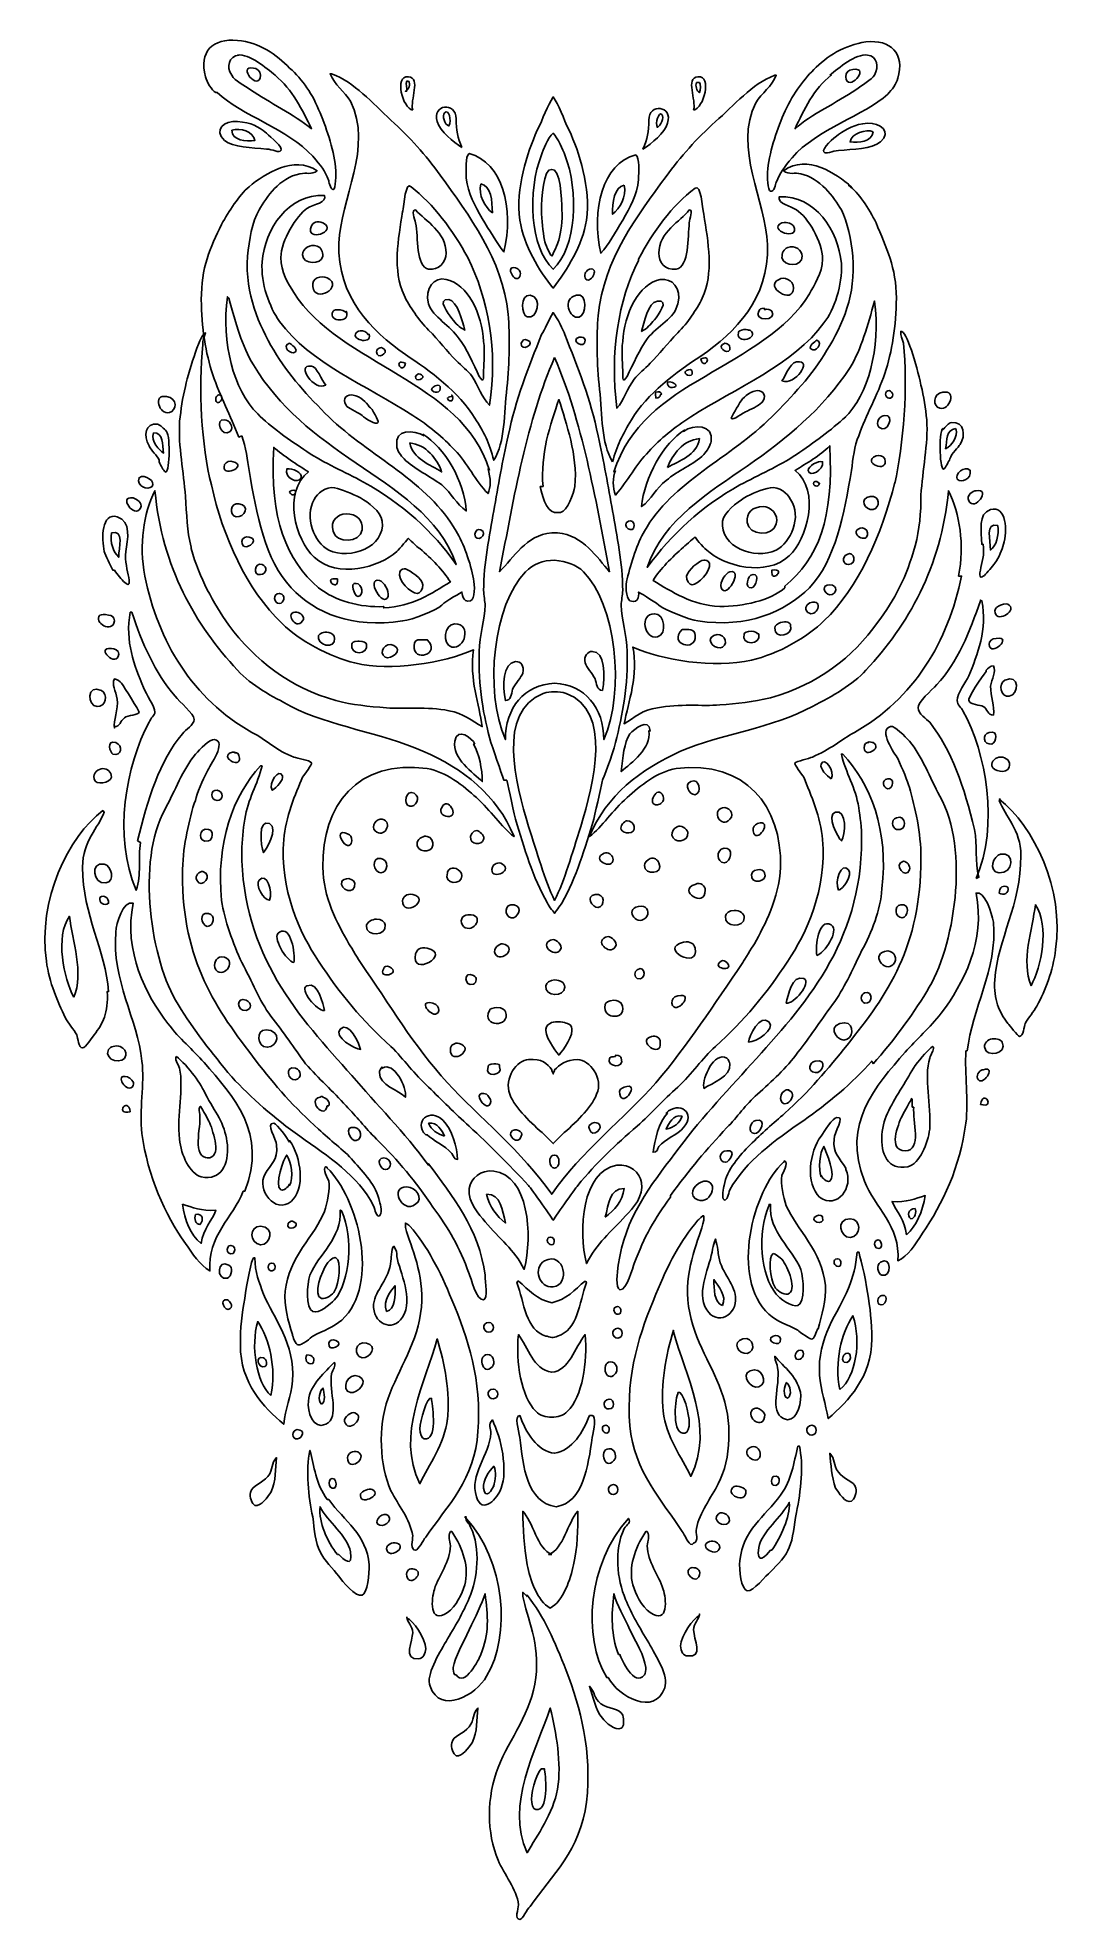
# Model space of a CAD drawing. Header units: centimetres. Extents: x -5.7 to 5.7, y -10.5 to 10.5.
import ezdxf

# ---------------------------------------------------------------- set-up
doc = ezdxf.new("R2010")
doc.units = ezdxf.units.CM
doc.header["$MEASUREMENT"] = 0
doc.layers.add('Layer 1', color=7, linetype='Continuous')

msp = doc.modelspace()

# ---------------------------------------------------------------- linework, layer by layer
at = {"layer": 'Layer 1'}
for points, knots in [([(-3.7174, 9.88411), (-3.44324, 9.62606), (-2.92714, 9.48094), (-2.65298, 9.1745), (-2.65298, 9.1745), (-2.55622, 9.0616), (-2.52397, 9.02935), (-2.47558, 8.90037), (-2.47558, 8.90037), (-2.47558, 8.91648), (-2.45947, 8.80359), (-2.42721, 8.80359), (-2.42721, 8.80359), (-2.39495, 8.80359), (-2.39496, 8.99711), (-2.39496, 9.01325), (-2.39496, 9.01325), (-2.41107, 9.22293), (-2.49172, 9.46484), (-2.57236, 9.65838), (-2.57236, 9.65838), (-2.65298, 9.86804), (-2.76588, 10.02933), (-2.91103, 10.15831), (-2.91103, 10.15831), (-3.05618, 10.30342), (-3.24969, 10.44857), (-3.4916, 10.46471), (-3.4916, 10.46471), (-3.76576, 10.49696), (-3.92705, 10.33567), (-3.84641, 10.06154), (-3.84641, 10.06154), (-3.8303, 9.99703), (-3.7819, 9.91639), (-3.73351, 9.88414), (-3.73351, 9.88414), (-3.73351, 9.88414), (-3.7174, 9.88413), (-3.7174, 9.88413), (-3.7174, 9.88413), (-3.7174, 9.88413), (-3.7174, 9.88411), (-3.7174, 9.88411)], [0, 0, 0, 0, 0.08333333, 0.08333333, 0.08333333, 0.08333333, 0.16666667, 0.16666667, 0.16666667, 0.16666667, 0.25, 0.25, 0.25, 0.25, 0.33333333, 0.33333333, 0.33333333, 0.33333333, 0.41666667, 0.41666667, 0.41666667, 0.41666667, 0.5, 0.5, 0.5, 0.5, 0.58333333, 0.58333333, 0.58333333, 0.58333333, 0.66666667, 0.66666667, 0.66666667, 0.66666667, 0.75, 0.75, 0.75, 0.75, 0.83333333, 0.83333333, 0.83333333, 0.83333333, 1, 1, 1, 1]), ([(-3.4916, 10.30342), (-3.36259, 10.31953), (-3.16907, 10.15827), (-3.07229, 10.07765), (-3.07229, 10.07765), (-2.87877, 9.91636), (-2.76588, 9.69059), (-2.66909, 9.48094), (-2.66909, 9.48094), (-2.86261, 9.6422), (-3.13682, 9.77121), (-3.34648, 9.91636), (-3.34648, 9.91636), (-3.41099, 9.96473), (-3.52388, 10.01312), (-3.55614, 10.07765), (-3.55614, 10.07765), (-3.62065, 10.17441), (-3.58839, 10.28731), (-3.47549, 10.30342), (-3.47549, 10.30342), (-3.47549, 10.30342), (-3.4916, 10.30342), (-3.4916, 10.30342)], [0, 0, 0, 0, 0.14285714, 0.14285714, 0.14285714, 0.14285714, 0.28571429, 0.28571429, 0.28571429, 0.28571429, 0.42857143, 0.42857143, 0.42857143, 0.42857143, 0.57142857, 0.57142857, 0.57142857, 0.57142857, 0.71428571, 0.71428571, 0.71428571, 0.71428571, 1, 1, 1, 1]), ([(2.45943, 8.78743), (2.49168, 8.78743), (2.50782, 8.90035), (2.50782, 8.88419), (2.50782, 8.88419), (2.55619, 8.99709), (2.58847, 9.04548), (2.6852, 9.15835), (2.6852, 9.15835), (2.95939, 9.4809), (3.4916, 9.62605), (3.74962, 9.86796), (3.74962, 9.86796), (3.79799, 9.91633), (3.84638, 9.98086), (3.86252, 10.04536), (3.86252, 10.04536), (3.94317, 10.31949), (3.78187, 10.48078), (3.50771, 10.44853), (3.50771, 10.44853), (3.2658, 10.41628), (3.07229, 10.28724), (2.92713, 10.14209), (2.92713, 10.14209), (2.79812, 10.01308), (2.68519, 9.85182), (2.58846, 9.64213), (2.58846, 9.64213), (2.50781, 9.44861), (2.42717, 9.20668), (2.41106, 8.99702), (2.41106, 8.99702), (2.41106, 8.96477), (2.41106, 8.78736), (2.44331, 8.78736), (2.44331, 8.78736), (2.44331, 8.78736), (2.45943, 8.78738), (2.45943, 8.78738), (2.45943, 8.78738), (2.45943, 8.78738), (2.45943, 8.78743), (2.45943, 8.78743)], [0, 0, 0, 0, 0.08333333, 0.08333333, 0.08333333, 0.08333333, 0.16666667, 0.16666667, 0.16666667, 0.16666667, 0.25, 0.25, 0.25, 0.25, 0.33333333, 0.33333333, 0.33333333, 0.33333333, 0.41666667, 0.41666667, 0.41666667, 0.41666667, 0.5, 0.5, 0.5, 0.5, 0.58333333, 0.58333333, 0.58333333, 0.58333333, 0.66666667, 0.66666667, 0.66666667, 0.66666667, 0.75, 0.75, 0.75, 0.75, 0.83333333, 0.83333333, 0.83333333, 0.83333333, 1, 1, 1, 1]), ([(3.10454, 10.07765), (3.2013, 10.15827), (3.39484, 10.31956), (3.52388, 10.30342), (3.52388, 10.30342), (3.63678, 10.28731), (3.65289, 10.17441), (3.6045, 10.07765), (3.6045, 10.07765), (3.57225, 10.02928), (3.45938, 9.96473), (3.39484, 9.91636), (3.39484, 9.91636), (3.18518, 9.77121), (2.89488, 9.6422), (2.71748, 9.48094), (2.71748, 9.48094), (2.81424, 9.6906), (2.92714, 9.93248), (3.12065, 10.07765), (3.12065, 10.07765), (3.12065, 10.07765), (3.10454, 10.07765), (3.10454, 10.07765)], [0, 0, 0, 0, 0.14285714, 0.14285714, 0.14285714, 0.14285714, 0.28571429, 0.28571429, 0.28571429, 0.28571429, 0.42857143, 0.42857143, 0.42857143, 0.42857143, 0.57142857, 0.57142857, 0.57142857, 0.57142857, 0.71428571, 0.71428571, 0.71428571, 0.71428571, 1, 1, 1, 1]), ([(-3.23355, 10.07765), (-3.23355, 10.12602), (-3.28194, 10.15827), (-3.31422, 10.15827), (-3.31422, 10.15827), (-3.50774, 10.19052), (-3.24969, 9.88411), (-3.23355, 10.07765)], [0, 0, 0, 0, 0.33333333, 0.33333333, 0.33333333, 0.33333333, 1, 1, 1, 1]), ([(-2.36268, 8.20686), (-2.37882, 7.61015), (-2.0079, 7.23923), (-1.62081, 6.96501), (-1.62081, 6.96501), (-1.34665, 6.78763), (-1.0241, 6.5457), (-0.84669, 6.25542), (-0.84669, 6.25542), (-0.74993, 6.1103), (-0.6854, 5.98126), (-0.63703, 5.78772), (-0.63703, 5.78772), (-0.50802, 5.99738), (-0.52413, 6.30382), (-0.49188, 6.59409), (-0.49188, 6.59409), (-0.45963, 6.88442), (-0.45963, 7.17469), (-0.47577, 7.41663), (-0.47577, 7.41663), (-0.54028, 8.02946), (-0.91122, 8.51327), (-1.23375, 8.96487), (-1.23375, 8.96487), (-1.39504, 9.19064), (-1.57244, 9.38418), (-1.7821, 9.5777), (-1.7821, 9.5777), (-1.99176, 9.77122), (-2.18527, 9.99704), (-2.44332, 10.0938), (-2.44332, 10.0938), (-2.44332, 10.0938), (-2.44332, 10.0938), (-2.45943, 10.0938), (-2.45943, 10.0938), (-2.41106, 9.96476), (-2.29814, 9.90028), (-2.23366, 9.78739), (-2.23366, 9.78739), (-1.97562, 9.28742), (-2.34654, 8.69068), (-2.36268, 8.20686)], [0, 0, 0, 0, 0.08333333, 0.08333333, 0.08333333, 0.08333333, 0.16666667, 0.16666667, 0.16666667, 0.16666667, 0.25, 0.25, 0.25, 0.25, 0.33333333, 0.33333333, 0.33333333, 0.33333333, 0.41666667, 0.41666667, 0.41666667, 0.41666667, 0.5, 0.5, 0.5, 0.5, 0.58333333, 0.58333333, 0.58333333, 0.58333333, 0.66666667, 0.66666667, 0.66666667, 0.66666667, 0.75, 0.75, 0.75, 0.75, 0.83333333, 0.83333333, 0.83333333, 0.83333333, 1, 1, 1, 1]), ([(-1.54017, 9.69059), (-1.57245, 9.80349), (-1.44344, 10.0454), (-1.58856, 10.06154), (-1.58856, 10.06154), (-1.74985, 10.07765), (-1.65306, 9.7067), (-1.54017, 9.69059)], [0, 0, 0, 0, 0.33333333, 0.33333333, 0.33333333, 0.33333333, 1, 1, 1, 1]), ([(0.6854, 5.77161), (0.73379, 5.94901), (0.7983, 6.07802), (0.89508, 6.23931), (0.89508, 6.23931), (1.07248, 6.52961), (1.39504, 6.77149), (1.6692, 6.9489), (1.6692, 6.9489), (2.05626, 7.22309), (2.42718, 7.57787), (2.41107, 8.19075), (2.41107, 8.19075), (2.39496, 8.67457), (2.02401, 9.27131), (2.28203, 9.77121), (2.28203, 9.77121), (2.34654, 9.88413), (2.45943, 9.94861), (2.50783, 10.07765), (2.50783, 10.07765), (2.50783, 10.07765), (2.50783, 10.07765), (2.49169, 10.07765), (2.49169, 10.07765), (2.23367, 9.98089), (2.04015, 9.73896), (1.8305, 9.56155), (1.8305, 9.56155), (1.62082, 9.36803), (1.44341, 9.17449), (1.28215, 8.94872), (1.28215, 8.94872), (0.9596, 8.51327), (0.58865, 8.02945), (0.52417, 7.40048), (0.52417, 7.40048), (0.50803, 7.17468), (0.50803, 6.86827), (0.54028, 6.57794), (0.54028, 6.57794), (0.57253, 6.2877), (0.55639, 5.98126), (0.6854, 5.77161)], [0, 0, 0, 0, 0.08333333, 0.08333333, 0.08333333, 0.08333333, 0.16666667, 0.16666667, 0.16666667, 0.16666667, 0.25, 0.25, 0.25, 0.25, 0.33333333, 0.33333333, 0.33333333, 0.33333333, 0.41666667, 0.41666667, 0.41666667, 0.41666667, 0.5, 0.5, 0.5, 0.5, 0.58333333, 0.58333333, 0.58333333, 0.58333333, 0.66666667, 0.66666667, 0.66666667, 0.66666667, 0.75, 0.75, 0.75, 0.75, 0.83333333, 0.83333333, 0.83333333, 0.83333333, 1, 1, 1, 1]), ([(1.58856, 9.69059), (1.70146, 9.7067), (1.79822, 10.07765), (1.63695, 10.06154), (1.63695, 10.06154), (1.4918, 10.0454), (1.62081, 9.80346), (1.58856, 9.69059)], [0, 0, 0, 0, 0.33333333, 0.33333333, 0.33333333, 0.33333333, 1, 1, 1, 1]), ([(3.36259, 10.14213), (3.3142, 10.14213), (3.28194, 10.10988), (3.28194, 10.06151), (3.28194, 10.06151), (3.29806, 9.86799), (3.57225, 10.17441), (3.36259, 10.14213)], [0, 0, 0, 0, 0.33333333, 0.33333333, 0.33333333, 0.33333333, 1, 1, 1, 1]), ([(-1.60467, 9.90025), (-1.60467, 9.9325), (-1.62078, 9.98089), (-1.60467, 10.01315), (-1.60467, 10.01315), (-1.60467, 10.01315), (-1.58856, 10.01314), (-1.58856, 10.01314), (-1.58856, 10.01314), (-1.55631, 9.98089), (-1.58856, 9.91638), (-1.62081, 9.90024), (-1.62081, 9.90024), (-1.62081, 9.90024), (-1.60467, 9.90025), (-1.60467, 9.90025)], [0, 0, 0, 0, 0.2, 0.2, 0.2, 0.2, 0.4, 0.4, 0.4, 0.4, 0.6, 0.6, 0.6, 0.6, 1, 1, 1, 1]), ([(1.63695, 9.997), (1.63695, 9.997), (1.65306, 9.997), (1.65306, 9.997), (1.65306, 9.997), (1.66917, 9.98089), (1.66917, 9.91635), (1.65306, 9.8841), (1.65306, 9.8841), (1.62078, 9.90021), (1.60467, 9.96472), (1.62078, 9.997), (1.62078, 9.997), (1.62078, 9.997), (1.63695, 9.997), (1.63695, 9.997)], [0, 0, 0, 0, 0.2, 0.2, 0.2, 0.2, 0.4, 0.4, 0.4, 0.4, 0.6, 0.6, 0.6, 0.6, 1, 1, 1, 1]), ([(-0.99184, 9.27128), (-1.04021, 9.38415), (-1.05635, 9.4648), (-1.05635, 9.59378), (-1.05635, 9.59378), (-1.05635, 9.78732), (-1.33051, 9.75507), (-1.26603, 9.56153), (-1.26603, 9.56153), (-1.23375, 9.44865), (-1.0886, 9.33578), (-0.99184, 9.27128)], [0, 0, 0, 0, 0.25, 0.25, 0.25, 0.25, 0.5, 0.5, 0.5, 0.5, 1, 1, 1, 1]), ([(-1.18539, 9.65834), (-1.137, 9.70671), (-1.10474, 9.57767), (-1.137, 9.51319), (-1.137, 9.51319), (-1.18539, 9.5293), (-1.21761, 9.62606), (-1.18539, 9.65834)], [0, 0, 0, 0, 0.33333333, 0.33333333, 0.33333333, 0.33333333, 1, 1, 1, 1]), ([(0.02418, 7.70688), (0.02418, 7.70688), (0.02418, 7.70688), (0.02418, 7.70688), (0.02418, 7.70688), (0.02418, 7.70688), (0.02418, 7.70688), (0.02418, 7.70688), (0.02418, 7.70688), (0.18547, 7.91656), (0.34673, 8.17461), (0.39513, 8.46486), (0.39513, 8.46486), (0.44352, 8.81967), (0.31448, 9.22286), (0.20161, 9.4648), (0.20161, 9.4648), (0.1371, 9.59378), (0.08871, 9.75507), (0.02421, 9.83575), (0.02421, 9.83575), (0.02421, 9.83575), (0.02421, 9.83575), (0.02421, 9.83575), (0.02421, 9.83575), (-0.0403, 9.73897), (-0.08869, 9.59379), (-0.15319, 9.4648), (-0.15319, 9.4648), (-0.26609, 9.20673), (-0.3951, 8.81967), (-0.34671, 8.46486), (-0.34671, 8.46486), (-0.29834, 8.17461), (-0.13711, 7.90042), (0.02418, 7.70688)], [0, 0, 0, 0, 0.1, 0.1, 0.1, 0.1, 0.2, 0.2, 0.2, 0.2, 0.3, 0.3, 0.3, 0.3, 0.4, 0.4, 0.4, 0.4, 0.5, 0.5, 0.5, 0.5, 0.6, 0.6, 0.6, 0.6, 0.7, 0.7, 0.7, 0.7, 0.8, 0.8, 0.8, 0.8, 1, 1, 1, 1]), ([(1.29826, 9.54544), (1.36277, 9.73896), (1.0886, 9.77121), (1.0886, 9.57769), (1.0886, 9.57769), (1.0886, 9.44868), (1.07249, 9.36803), (1.02409, 9.25516), (1.02409, 9.25516), (1.12085, 9.31964), (1.26603, 9.43254), (1.29826, 9.54544)], [0, 0, 0, 0, 0.25, 0.25, 0.25, 0.25, 0.5, 0.5, 0.5, 0.5, 1, 1, 1, 1]), ([(1.23375, 9.6422), (1.26603, 9.60995), (1.21764, 9.51319), (1.18536, 9.49708), (1.18536, 9.49708), (1.15311, 9.54544), (1.2015, 9.67448), (1.23375, 9.6422)], [0, 0, 0, 0, 0.33333333, 0.33333333, 0.33333333, 0.33333333, 1, 1, 1, 1]), ([(-3.4916, 9.56155), (-3.63675, 9.57766), (-3.76576, 9.46482), (-3.63675, 9.35189), (-3.63675, 9.35189), (-3.53999, 9.27127), (-3.33034, 9.27127), (-3.16905, 9.25513), (-3.16905, 9.25513), (-3.10454, 9.25513), (-3.0239, 9.20674), (-3.00776, 9.23902), (-3.00776, 9.23902), (-2.97551, 9.2713), (-3.12066, 9.38414), (-3.16905, 9.43254), (-3.16905, 9.43254), (-3.26581, 9.51319), (-3.33034, 9.54544), (-3.4916, 9.56155)], [0, 0, 0, 0, 0.16666667, 0.16666667, 0.16666667, 0.16666667, 0.33333333, 0.33333333, 0.33333333, 0.33333333, 0.5, 0.5, 0.5, 0.5, 0.66666667, 0.66666667, 0.66666667, 0.66666667, 1, 1, 1, 1]), ([(-3.55611, 9.46482), (-3.45935, 9.49707), (-3.3142, 9.44868), (-3.29806, 9.3519), (-3.29806, 9.3519), (-3.39482, 9.33578), (-3.55611, 9.3519), (-3.55611, 9.46482)], [0, 0, 0, 0, 0.33333333, 0.33333333, 0.33333333, 0.33333333, 1, 1, 1, 1]), ([(3.2013, 9.23903), (3.36259, 9.25514), (3.57225, 9.25514), (3.669, 9.33579), (3.669, 9.33579), (3.79801, 9.44869), (3.669, 9.54545), (3.52388, 9.54545), (3.52388, 9.54545), (3.37873, 9.52934), (3.29808, 9.48094), (3.20133, 9.41644), (3.20133, 9.41644), (3.15296, 9.38416), (3.00781, 9.25515), (3.04004, 9.22292), (3.04004, 9.22292), (3.05615, 9.19061), (3.13682, 9.23903), (3.2013, 9.23903)], [0, 0, 0, 0, 0.16666667, 0.16666667, 0.16666667, 0.16666667, 0.33333333, 0.33333333, 0.33333333, 0.33333333, 0.5, 0.5, 0.5, 0.5, 0.66666667, 0.66666667, 0.66666667, 0.66666667, 1, 1, 1, 1]), ([(3.58836, 9.44865), (3.57225, 9.33575), (3.42707, 9.31964), (3.33034, 9.33575), (3.33034, 9.33575), (3.34648, 9.43254), (3.50771, 9.48093), (3.58836, 9.44865)], [0, 0, 0, 0, 0.33333333, 0.33333333, 0.33333333, 0.33333333, 1, 1, 1, 1]), ([(-0.10483, 9.19061), (-0.08872, 9.239), (-0.04032, 9.38413), (0.02418, 9.43254), (0.02418, 9.43254), (0.07257, 9.38415), (0.1371, 9.23902), (0.15322, 9.1906), (0.15322, 9.1906), (0.31448, 8.78743), (0.28223, 8.15846), (0.02418, 7.91655), (0.02418, 7.91655), (-0.23384, 8.15849), (-0.26609, 8.78743), (-0.10483, 9.19061)], [0, 0, 0, 0, 0.2, 0.2, 0.2, 0.2, 0.4, 0.4, 0.4, 0.4, 0.6, 0.6, 0.6, 0.6, 1, 1, 1, 1]), ([(-3.44323, 6.06188), (-3.39484, 5.93287), (-3.37872, 5.78772), (-3.36258, 5.67482), (-3.36258, 5.67482), (-3.28193, 5.191), (-3.18518, 4.67491), (-2.89488, 4.36849), (-2.89488, 4.36849), (-2.62072, 4.07819), (-2.21752, 3.91693), (-1.65306, 3.99754), (-1.65306, 3.99754), (-1.54014, 4.01365), (-1.28211, 4.11044), (-1.21761, 4.17494), (-1.21761, 4.17494), (-1.16922, 4.22333), (-0.99184, 4.32006), (-0.99184, 4.32006), (-0.99184, 4.32006), (-0.99184, 4.32006), (-0.99184, 4.19105), (-0.89508, 4.22333), (-0.89508, 4.22333), (-0.84669, 4.23944), (-0.84669, 4.40073), (-0.8628, 4.46524), (-0.8628, 4.46524), (-0.89508, 4.64264), (-0.9757, 4.86841), (-1.05632, 4.99745), (-1.05632, 4.99745), (-1.36273, 5.5458), (-2.02398, 5.83605), (-2.47555, 6.27152), (-2.47555, 6.27152), (-2.70135, 6.49729), (-2.92711, 6.7392), (-3.0884, 7.01336), (-3.0884, 7.01336), (-3.24969, 7.30366), (-3.41093, 7.62621), (-3.3787, 8.06164), (-3.3787, 8.06164), (-3.36259, 8.23904), (-3.33033, 8.4487), (-3.24969, 8.57774), (-3.24969, 8.57774), (-3.16904, 8.72289), (-3.02389, 8.93255), (-2.79813, 8.98091), (-2.79813, 8.98091), (-2.71748, 8.99702), (-2.66909, 8.9648), (-2.60461, 9.01316), (-2.60461, 9.01316), (-2.86263, 9.19056), (-3.18519, 8.98091), (-3.36259, 8.83576), (-3.36259, 8.83576), (-3.47549, 8.73903), (-3.58836, 8.56163), (-3.669, 8.41645), (-3.669, 8.41645), (-3.79801, 8.15843), (-3.8948, 7.93263), (-3.8948, 7.57783), (-3.8948, 7.57783), (-3.8948, 7.27142), (-3.84641, 6.98112), (-3.76576, 6.73921), (-3.76576, 6.73921), (-3.68511, 6.4973), (-3.57224, 6.28767), (-3.47546, 6.04574), (-3.47546, 6.04574), (-3.47546, 6.04574), (-3.44323, 6.06188), (-3.44323, 6.06188)], [0, 0, 0, 0, 0.04761905, 0.04761905, 0.04761905, 0.04761905, 0.0952381, 0.0952381, 0.0952381, 0.0952381, 0.14285714, 0.14285714, 0.14285714, 0.14285714, 0.19047619, 0.19047619, 0.19047619, 0.19047619, 0.23809524, 0.23809524, 0.23809524, 0.23809524, 0.28571429, 0.28571429, 0.28571429, 0.28571429, 0.33333333, 0.33333333, 0.33333333, 0.33333333, 0.38095238, 0.38095238, 0.38095238, 0.38095238, 0.42857143, 0.42857143, 0.42857143, 0.42857143, 0.47619048, 0.47619048, 0.47619048, 0.47619048, 0.52380952, 0.52380952, 0.52380952, 0.52380952, 0.57142857, 0.57142857, 0.57142857, 0.57142857, 0.61904762, 0.61904762, 0.61904762, 0.61904762, 0.66666667, 0.66666667, 0.66666667, 0.66666667, 0.71428571, 0.71428571, 0.71428571, 0.71428571, 0.76190476, 0.76190476, 0.76190476, 0.76190476, 0.80952381, 0.80952381, 0.80952381, 0.80952381, 0.85714286, 0.85714286, 0.85714286, 0.85714286, 0.9047619, 0.9047619, 0.9047619, 0.9047619, 1, 1, 1, 1]), ([(-0.76605, 8.48102), (-0.6854, 8.35201), (-0.60476, 8.20686), (-0.52414, 8.11007), (-0.52414, 8.11007), (-0.41122, 8.59389), (-0.54025, 9.10998), (-0.9112, 9.20671), (-0.9112, 9.20671), (-0.95957, 9.17446), (-0.94345, 9.01319), (-0.94345, 8.93258), (-0.94345, 8.93258), (-0.92734, 8.75518), (-0.84669, 8.62614), (-0.76605, 8.48102)], [0, 0, 0, 0, 0.2, 0.2, 0.2, 0.2, 0.4, 0.4, 0.4, 0.4, 0.6, 0.6, 0.6, 0.6, 1, 1, 1, 1]), ([(0.00807, 8.06168), (0.02418, 8.07779), (0.07258, 8.20683), (0.08872, 8.23908), (0.08872, 8.23908), (0.10483, 8.31972), (0.13711, 8.46485), (0.12097, 8.57777), (0.12097, 8.57777), (0.12097, 8.69067), (0.10486, 9.04547), (0.00807, 9.02931), (0.00807, 9.02931), (0.00807, 9.02931), (0.00807, 9.02931), (0.00807, 9.02931), (0.00807, 9.02931), (-0.08869, 9.04545), (-0.10483, 8.69064), (-0.10483, 8.57777), (-0.10483, 8.57777), (-0.10483, 8.46485), (-0.08872, 8.33586), (-0.07258, 8.23908), (-0.07258, 8.23908), (-0.07258, 8.20686), (-0.00807, 8.07782), (0.00807, 8.06168), (0.00807, 8.06168), (0.00807, 8.06168), (0.00807, 8.06168), (0.00807, 8.06168)], [0, 0, 0, 0, 0.11111111, 0.11111111, 0.11111111, 0.11111111, 0.22222222, 0.22222222, 0.22222222, 0.22222222, 0.33333333, 0.33333333, 0.33333333, 0.33333333, 0.44444444, 0.44444444, 0.44444444, 0.44444444, 0.55555556, 0.55555556, 0.55555556, 0.55555556, 0.66666667, 0.66666667, 0.66666667, 0.66666667, 0.77777778, 0.77777778, 0.77777778, 0.77777778, 1, 1, 1, 1]), ([(0.7983, 8.46488), (0.87895, 8.61003), (0.95959, 8.73907), (0.9757, 8.91647), (0.9757, 8.91647), (0.9757, 8.99709), (0.99181, 9.15838), (0.94345, 9.1906), (0.94345, 9.1906), (0.5725, 9.09387), (0.44349, 8.57777), (0.55639, 8.09393), (0.55639, 8.09393), (0.63704, 8.19072), (0.71768, 8.31973), (0.7983, 8.46488)], [0, 0, 0, 0, 0.2, 0.2, 0.2, 0.2, 0.4, 0.4, 0.4, 0.4, 0.6, 0.6, 0.6, 0.6, 1, 1, 1, 1]), ([(3.34648, 8.8358), (3.16908, 8.98095), (2.86264, 9.20675), (2.5885, 9.0132), (2.5885, 9.0132), (2.65301, 8.96483), (2.71751, 8.99709), (2.78202, 8.98095), (2.78202, 8.98095), (2.99168, 8.93258), (3.15297, 8.72293), (3.23356, 8.57778), (3.23356, 8.57778), (3.29807, 8.44874), (3.34648, 8.23909), (3.3626, 8.06168), (3.3626, 8.06168), (3.39485, 7.62626), (3.24968, 7.3037), (3.0723, 7.0134), (3.0723, 7.0134), (2.91101, 6.73924), (2.68521, 6.49733), (2.45945, 6.27156), (2.45945, 6.27156), (2.00789, 5.81997), (1.34664, 5.54581), (1.04022, 4.99749), (1.04022, 4.99749), (0.95957, 4.86845), (0.8951, 4.64268), (0.8467, 4.46528), (0.8467, 4.46528), (0.83059, 4.40077), (0.83059, 4.25562), (0.87895, 4.22337), (0.87895, 4.22337), (0.99185, 4.17498), (0.97571, 4.3201), (0.97571, 4.3201), (0.97571, 4.3201), (0.97571, 4.3201), (1.137, 4.22337), (1.20151, 4.17498), (1.20151, 4.17498), (1.28216, 4.11047), (1.54018, 4.01369), (1.63696, 3.99758), (1.63696, 3.99758), (2.18528, 3.91693), (2.60459, 4.09434), (2.87878, 4.36853), (2.87878, 4.36853), (3.16908, 4.67494), (3.26584, 5.19104), (3.34648, 5.67486), (3.34648, 5.67486), (3.36259, 5.80387), (3.37873, 5.94902), (3.4271, 6.06192), (3.4271, 6.06192), (3.50775, 6.28772), (3.63678, 6.51348), (3.71743, 6.75539), (3.71743, 6.75539), (3.79805, 6.99732), (3.84644, 7.2876), (3.84644, 7.59404), (3.84644, 7.59404), (3.84644, 7.93271), (3.73354, 8.1585), (3.62064, 8.43264), (3.62064, 8.43264), (3.54002, 8.59393), (3.42712, 8.77133), (3.31423, 8.85198), (3.31423, 8.85198), (3.31423, 8.85198), (3.34648, 8.8358), (3.34648, 8.8358)], [0, 0, 0, 0, 0.04761905, 0.04761905, 0.04761905, 0.04761905, 0.0952381, 0.0952381, 0.0952381, 0.0952381, 0.14285714, 0.14285714, 0.14285714, 0.14285714, 0.19047619, 0.19047619, 0.19047619, 0.19047619, 0.23809524, 0.23809524, 0.23809524, 0.23809524, 0.28571429, 0.28571429, 0.28571429, 0.28571429, 0.33333333, 0.33333333, 0.33333333, 0.33333333, 0.38095238, 0.38095238, 0.38095238, 0.38095238, 0.42857143, 0.42857143, 0.42857143, 0.42857143, 0.47619048, 0.47619048, 0.47619048, 0.47619048, 0.52380952, 0.52380952, 0.52380952, 0.52380952, 0.57142857, 0.57142857, 0.57142857, 0.57142857, 0.61904762, 0.61904762, 0.61904762, 0.61904762, 0.66666667, 0.66666667, 0.66666667, 0.66666667, 0.71428571, 0.71428571, 0.71428571, 0.71428571, 0.76190476, 0.76190476, 0.76190476, 0.76190476, 0.80952381, 0.80952381, 0.80952381, 0.80952381, 0.85714286, 0.85714286, 0.85714286, 0.85714286, 0.9047619, 0.9047619, 0.9047619, 0.9047619, 1, 1, 1, 1]), ([(-1.65306, 8.54555), (-1.63695, 8.64228), (-1.62078, 8.90036), (-1.5563, 8.83582), (-1.5563, 8.83582), (-1.31436, 8.6423), (-1.0886, 8.35203), (-0.92733, 8.04559), (-0.92733, 8.04559), (-0.70156, 7.59405), (-0.58864, 7.01342), (-0.68539, 6.40057), (-0.68539, 6.40057), (-0.76604, 6.48124), (-0.81443, 6.62637), (-0.87893, 6.72312), (-0.87893, 6.72312), (-0.9273, 6.78763), (-0.99183, 6.83604), (-1.05631, 6.90052), (-1.05631, 6.90052), (-1.15307, 6.99728), (-1.24985, 7.12629), (-1.36272, 7.23921), (-1.36272, 7.23921), (-1.47564, 7.35211), (-1.5724, 7.49723), (-1.63691, 7.62627), (-1.63691, 7.62627), (-1.76592, 7.9004), (-1.70142, 8.25521), (-1.65302, 8.56168), (-1.65302, 8.56168), (-1.65302, 8.56168), (-1.65304, 8.54555), (-1.65304, 8.54555), (-1.65304, 8.54555), (-1.65304, 8.54555), (-1.65306, 8.54555), (-1.65306, 8.54555)], [0, 0, 0, 0, 0.09090909, 0.09090909, 0.09090909, 0.09090909, 0.18181818, 0.18181818, 0.18181818, 0.18181818, 0.27272727, 0.27272727, 0.27272727, 0.27272727, 0.36363636, 0.36363636, 0.36363636, 0.36363636, 0.45454545, 0.45454545, 0.45454545, 0.45454545, 0.54545455, 0.54545455, 0.54545455, 0.54545455, 0.63636364, 0.63636364, 0.63636364, 0.63636364, 0.72727273, 0.72727273, 0.72727273, 0.72727273, 0.81818182, 0.81818182, 0.81818182, 0.81818182, 1, 1, 1, 1]), ([(-0.78216, 8.86808), (-0.66926, 8.85197), (-0.65315, 8.67456), (-0.65315, 8.54555), (-0.65315, 8.54555), (-0.7338, 8.61003), (-0.81444, 8.73907), (-0.78216, 8.86808)], [0, 0, 0, 0, 0.33333333, 0.33333333, 0.33333333, 0.33333333, 1, 1, 1, 1]), ([(0.9757, 8.02946), (1.13699, 8.3359), (1.34665, 8.62617), (1.60467, 8.81969), (1.60467, 8.81969), (1.66918, 8.86808), (1.68532, 8.61003), (1.70143, 8.52942), (1.70143, 8.52942), (1.7498, 8.22298), (1.81433, 7.86817), (1.68532, 7.59401), (1.68532, 7.59401), (1.62081, 7.46497), (1.52403, 7.31982), (1.41116, 7.20695), (1.41116, 7.20695), (1.29826, 7.09403), (1.2015, 6.96499), (1.10475, 6.86826), (1.10475, 6.86826), (1.04024, 6.80375), (0.97571, 6.75534), (0.92735, 6.69086), (0.92735, 6.69086), (0.8467, 6.59408), (0.81445, 6.44892), (0.73383, 6.36831), (0.73383, 6.36831), (0.65318, 6.98116), (0.74994, 7.57788), (0.97574, 8.01333), (0.97574, 8.01333), (0.97574, 8.01333), (0.97573, 8.02946), (0.97573, 8.02946), (0.97573, 8.02946), (0.97573, 8.02946), (0.9757, 8.02946), (0.9757, 8.02946)], [0, 0, 0, 0, 0.09090909, 0.09090909, 0.09090909, 0.09090909, 0.18181818, 0.18181818, 0.18181818, 0.18181818, 0.27272727, 0.27272727, 0.27272727, 0.27272727, 0.36363636, 0.36363636, 0.36363636, 0.36363636, 0.45454545, 0.45454545, 0.45454545, 0.45454545, 0.54545455, 0.54545455, 0.54545455, 0.54545455, 0.63636364, 0.63636364, 0.63636364, 0.63636364, 0.72727273, 0.72727273, 0.72727273, 0.72727273, 0.81818182, 0.81818182, 0.81818182, 0.81818182, 1, 1, 1, 1]), ([(0.81444, 8.85197), (0.84669, 8.72296), (0.76605, 8.59392), (0.6854, 8.52944), (0.6854, 8.52944), (0.6854, 8.6584), (0.70157, 8.8358), (0.81444, 8.85197)], [0, 0, 0, 0, 0.33333333, 0.33333333, 0.33333333, 0.33333333, 1, 1, 1, 1]), ([(-0.6854, 5.67485), (-0.84669, 6.19092), (-1.24989, 6.46511), (-1.70143, 6.73924), (-1.70143, 6.73924), (-2.12077, 6.99729), (-2.6207, 7.25534), (-2.86261, 7.65851), (-2.86261, 7.65851), (-2.92712, 7.75527), (-3.00776, 7.88428), (-3.00776, 8.04557), (-3.00776, 8.04557), (-3.00776, 8.23909), (-2.83036, 8.51327), (-2.71746, 8.59392), (-2.71746, 8.59392), (-2.63681, 8.64229), (-2.49169, 8.65843), (-2.52394, 8.73907), (-2.52394, 8.73907), (-2.92711, 8.75518), (-3.18516, 8.36812), (-3.21741, 7.9972), (-3.21741, 7.9972), (-3.23352, 7.75526), (-3.13679, 7.49724), (-3.02389, 7.33595), (-3.02389, 7.33595), (-2.68522, 6.86827), (-2.05626, 6.62636), (-1.54016, 6.2877), (-1.54016, 6.2877), (-1.36276, 6.17478), (-1.20149, 6.04576), (-1.07248, 5.90064), (-1.07248, 5.90064), (-0.92733, 5.75549), (-0.84668, 5.56195), (-0.70153, 5.4168), (-0.70153, 5.4168), (-0.66925, 5.48131), (-0.66925, 5.5942), (-0.70153, 5.69096), (-0.70153, 5.69096), (-0.70153, 5.69096), (-0.6854, 5.67485), (-0.6854, 5.67485)], [0, 0, 0, 0, 0.07692308, 0.07692308, 0.07692308, 0.07692308, 0.15384615, 0.15384615, 0.15384615, 0.15384615, 0.23076923, 0.23076923, 0.23076923, 0.23076923, 0.30769231, 0.30769231, 0.30769231, 0.30769231, 0.38461538, 0.38461538, 0.38461538, 0.38461538, 0.46153846, 0.46153846, 0.46153846, 0.46153846, 0.53846154, 0.53846154, 0.53846154, 0.53846154, 0.61538462, 0.61538462, 0.61538462, 0.61538462, 0.69230769, 0.69230769, 0.69230769, 0.69230769, 0.76923077, 0.76923077, 0.76923077, 0.76923077, 0.84615385, 0.84615385, 0.84615385, 0.84615385, 1, 1, 1, 1]), ([(0.71768, 5.67485), (0.6854, 5.5942), (0.6854, 5.48133), (0.71768, 5.40069), (0.71768, 5.40069), (0.8628, 5.56198), (0.94345, 5.73938), (1.08863, 5.88451), (1.08863, 5.88451), (1.21764, 6.02963), (1.37893, 6.15867), (1.55631, 6.2716), (1.55631, 6.2716), (2.05627, 6.5941), (2.70137, 6.85218), (3.04004, 7.31985), (3.04004, 7.31985), (3.15296, 7.465), (3.2497, 7.73919), (3.23356, 7.9811), (3.23356, 7.9811), (3.20131, 8.35205), (2.94326, 8.73908), (2.54009, 8.72297), (2.54009, 8.72297), (2.52398, 8.6423), (2.6691, 8.62619), (2.73361, 8.57782), (2.73361, 8.57782), (2.86262, 8.49717), (3.02391, 8.22301), (3.02391, 8.02947), (3.02391, 8.02947), (3.02391, 7.86818), (2.92715, 7.73917), (2.87879, 7.64241), (2.87879, 7.64241), (2.63685, 7.23924), (2.15304, 6.98119), (1.71759, 6.72314), (1.71759, 6.72314), (1.26605, 6.46512), (0.86283, 6.17479), (0.70159, 5.65872), (0.70159, 5.65872), (0.70159, 5.65872), (0.71768, 5.67485), (0.71768, 5.67485)], [0, 0, 0, 0, 0.07692308, 0.07692308, 0.07692308, 0.07692308, 0.15384615, 0.15384615, 0.15384615, 0.15384615, 0.23076923, 0.23076923, 0.23076923, 0.23076923, 0.30769231, 0.30769231, 0.30769231, 0.30769231, 0.38461538, 0.38461538, 0.38461538, 0.38461538, 0.46153846, 0.46153846, 0.46153846, 0.46153846, 0.53846154, 0.53846154, 0.53846154, 0.53846154, 0.61538462, 0.61538462, 0.61538462, 0.61538462, 0.69230769, 0.69230769, 0.69230769, 0.69230769, 0.76923077, 0.76923077, 0.76923077, 0.76923077, 0.84615385, 0.84615385, 0.84615385, 0.84615385, 1, 1, 1, 1]), ([(-2.54008, 8.43263), (-2.60459, 8.46488), (-2.65298, 8.43263), (-2.66909, 8.40038), (-2.66909, 8.40038), (-2.74976, 8.20686), (-2.36268, 8.3359), (-2.54008, 8.43263)], [0, 0, 0, 0, 0.33333333, 0.33333333, 0.33333333, 0.33333333, 1, 1, 1, 1]), ([(-1.36276, 7.91656), (-1.24989, 7.90042), (-1.16924, 7.9972), (-1.16924, 8.09394), (-1.16924, 8.09394), (-1.16924, 8.3359), (-1.39504, 8.44875), (-1.50793, 8.57778), (-1.50793, 8.57778), (-1.55632, 8.57778), (-1.52404, 8.48102), (-1.50793, 8.43263), (-1.50793, 8.43263), (-1.47566, 8.27134), (-1.50791, 7.94881), (-1.36276, 7.91656)], [0, 0, 0, 0, 0.2, 0.2, 0.2, 0.2, 0.4, 0.4, 0.4, 0.4, 0.6, 0.6, 0.6, 0.6, 1, 1, 1, 1]), ([(1.39504, 7.91656), (1.54016, 7.94881), (1.52405, 8.27134), (1.54016, 8.43263), (1.54016, 8.43263), (1.54016, 8.48102), (1.58855, 8.57778), (1.54016, 8.57778), (1.54016, 8.57778), (1.4434, 8.44874), (1.20149, 8.33587), (1.20149, 8.09394), (1.20149, 8.09394), (1.2015, 7.9972), (1.26603, 7.90042), (1.39504, 7.91656)], [0, 0, 0, 0, 0.2, 0.2, 0.2, 0.2, 0.4, 0.4, 0.4, 0.4, 0.6, 0.6, 0.6, 0.6, 1, 1, 1, 1]), ([(2.57236, 8.43263), (2.39496, 8.35201), (2.78202, 8.22297), (2.70137, 8.40038), (2.70137, 8.40038), (2.6852, 8.41651), (2.63684, 8.44874), (2.57236, 8.43263)], [0, 0, 0, 0, 0.33333333, 0.33333333, 0.33333333, 0.33333333, 1, 1, 1, 1]), ([(-2.54008, 8.06168), (-2.54008, 8.11007), (-2.55619, 8.15846), (-2.60459, 8.1746), (-2.60459, 8.1746), (-2.68524, 8.20685), (-2.76588, 8.14232), (-2.76588, 8.07782), (-2.76588, 8.07782), (-2.76587, 7.96495), (-2.55619, 7.96495), (-2.54008, 8.06168)], [0, 0, 0, 0, 0.25, 0.25, 0.25, 0.25, 0.5, 0.5, 0.5, 0.5, 1, 1, 1, 1]), ([(2.63684, 8.15849), (2.58847, 8.14235), (2.57233, 8.09396), (2.57233, 8.04557), (2.57233, 8.04557), (2.58844, 7.94881), (2.7981, 7.93267), (2.7981, 8.06168), (2.7981, 8.06168), (2.79813, 8.12621), (2.71748, 8.19072), (2.63684, 8.15849)], [0, 0, 0, 0, 0.25, 0.25, 0.25, 0.25, 0.5, 0.5, 0.5, 0.5, 1, 1, 1, 1]), ([(-2.49171, 7.8198), (-2.55622, 7.85205), (-2.66909, 7.8198), (-2.65297, 7.72304), (-2.65297, 7.72304), (-2.63684, 7.52947), (-2.29814, 7.72304), (-2.49171, 7.8198)], [0, 0, 0, 0, 0.33333333, 0.33333333, 0.33333333, 0.33333333, 1, 1, 1, 1]), ([(-1.36276, 7.52947), (-1.31439, 7.38435), (-1.12085, 7.28756), (-1.02409, 7.14241), (-1.02409, 7.14241), (-0.94344, 7.04568), (-0.8628, 6.85214), (-0.79829, 6.7231), (-0.79829, 6.7231), (-0.74992, 6.64245), (-0.74992, 6.69085), (-0.74992, 6.78761), (-0.74992, 6.78761), (-0.74992, 6.88437), (-0.73381, 6.99727), (-0.74992, 7.11014), (-0.74992, 7.11014), (-0.76603, 7.41658), (-0.92732, 7.75525), (-1.16923, 7.80364), (-1.16923, 7.80364), (-1.29826, 7.83591), (-1.41116, 7.70688), (-1.36276, 7.52947)], [0, 0, 0, 0, 0.14285714, 0.14285714, 0.14285714, 0.14285714, 0.28571429, 0.28571429, 0.28571429, 0.28571429, 0.42857143, 0.42857143, 0.42857143, 0.42857143, 0.57142857, 0.57142857, 0.57142857, 0.57142857, 0.71428571, 0.71428571, 0.71428571, 0.71428571, 1, 1, 1, 1]), ([(-0.34674, 7.83591), (-0.33063, 7.88428), (-0.34674, 7.91655), (-0.39511, 7.93267), (-0.39511, 7.93267), (-0.52414, 7.96495), (-0.3951, 7.73916), (-0.34674, 7.83591)], [0, 0, 0, 0, 0.33333333, 0.33333333, 0.33333333, 0.33333333, 1, 1, 1, 1]), ([(0.37899, 7.8198), (0.42736, 7.72304), (0.55639, 7.94881), (0.42736, 7.91656), (0.42736, 7.91656), (0.39513, 7.90042), (0.36288, 7.86817), (0.37899, 7.8198)], [0, 0, 0, 0, 0.33333333, 0.33333333, 0.33333333, 0.33333333, 1, 1, 1, 1]), ([(0.84669, 6.72313), (0.9112, 6.85217), (0.99181, 7.02957), (1.07249, 7.14244), (1.07249, 7.14244), (1.18536, 7.28759), (1.3789, 7.36824), (1.41116, 7.5295), (1.41116, 7.5295), (1.45955, 7.7069), (1.34665, 7.81983), (1.21764, 7.80369), (1.21764, 7.80369), (0.9757, 7.7553), (0.81447, 7.41663), (0.7983, 7.11019), (0.7983, 7.11019), (0.78219, 6.99729), (0.7983, 6.90053), (0.7983, 6.78766), (0.7983, 6.78766), (0.7983, 6.69088), (0.7983, 6.64248), (0.84669, 6.72313)], [0, 0, 0, 0, 0.14285714, 0.14285714, 0.14285714, 0.14285714, 0.28571429, 0.28571429, 0.28571429, 0.28571429, 0.42857143, 0.42857143, 0.42857143, 0.42857143, 0.57142857, 0.57142857, 0.57142857, 0.57142857, 0.71428571, 0.71428571, 0.71428571, 0.71428571, 1, 1, 1, 1]), ([(2.70137, 7.70688), (2.70137, 7.80366), (2.58847, 7.83592), (2.54008, 7.80366), (2.54008, 7.80366), (2.36268, 7.72304), (2.70137, 7.51336), (2.70137, 7.70688)], [0, 0, 0, 0, 0.33333333, 0.33333333, 0.33333333, 0.33333333, 1, 1, 1, 1]), ([(-3.58836, 7.59403), (-3.58836, 7.59403), (-3.58836, 7.59403), (-3.58836, 7.59403), (-3.58836, 7.59403), (-3.50774, 7.3037), (-3.44324, 7.06182), (-3.31423, 6.85216), (-3.31423, 6.85216), (-3.0239, 6.36832), (-2.62073, 6.0619), (-2.16917, 5.75549), (-2.16917, 5.75549), (-1.74986, 5.46516), (-1.23376, 5.15878), (-1.05636, 4.62657), (-1.05636, 4.62657), (-1.31441, 4.99752), (-1.6531, 5.30393), (-2.08853, 5.54584), (-2.08853, 5.54584), (-2.29819, 5.65871), (-2.52398, 5.7555), (-2.7175, 5.88451), (-2.7175, 5.88451), (-2.91102, 6.01352), (-3.12067, 6.15867), (-3.26585, 6.30385), (-3.26585, 6.30385), (-3.54001, 6.57798), (-3.66902, 7.09408), (-3.60452, 7.61018), (-3.60452, 7.61018), (-3.60452, 7.61018), (-3.58836, 7.59403), (-3.58836, 7.59403)], [0, 0, 0, 0, 0.1, 0.1, 0.1, 0.1, 0.2, 0.2, 0.2, 0.2, 0.3, 0.3, 0.3, 0.3, 0.4, 0.4, 0.4, 0.4, 0.5, 0.5, 0.5, 0.5, 0.6, 0.6, 0.6, 0.6, 0.7, 0.7, 0.7, 0.7, 0.8, 0.8, 0.8, 0.8, 1, 1, 1, 1]), ([(-1.13699, 7.57787), (-1.04023, 7.56176), (-0.99187, 7.33593), (-0.95959, 7.2392), (-0.95959, 7.2392), (-1.0241, 7.27145), (-1.05635, 7.30371), (-1.10474, 7.36821), (-1.10474, 7.36821), (-1.13699, 7.41663), (-1.28214, 7.59403), (-1.13699, 7.57787)], [0, 0, 0, 0, 0.25, 0.25, 0.25, 0.25, 0.5, 0.5, 0.5, 0.5, 1, 1, 1, 1]), ([(-0.26609, 7.38435), (-0.15319, 7.3521), (-0.08869, 7.61015), (-0.23381, 7.62628), (-0.23381, 7.62628), (-0.34674, 7.6424), (-0.33062, 7.40049), (-0.26609, 7.38435)], [0, 0, 0, 0, 0.33333333, 0.33333333, 0.33333333, 0.33333333, 1, 1, 1, 1]), ([(0.28223, 7.62626), (0.12094, 7.59401), (0.20158, 7.3521), (0.31448, 7.38432), (0.31448, 7.38432), (0.39513, 7.40049), (0.41124, 7.65851), (0.28223, 7.62626)], [0, 0, 0, 0, 0.33333333, 0.33333333, 0.33333333, 0.33333333, 1, 1, 1, 1]), ([(1.18536, 7.56175), (1.33051, 7.57786), (1.18536, 7.40049), (1.15311, 7.35209), (1.15311, 7.35209), (1.10474, 7.3037), (1.07249, 7.25533), (1.00799, 7.22308), (1.00799, 7.22308), (1.04024, 7.31982), (1.07249, 7.54564), (1.18536, 7.56175)], [0, 0, 0, 0, 0.25, 0.25, 0.25, 0.25, 0.5, 0.5, 0.5, 0.5, 1, 1, 1, 1]), ([(3.28194, 6.27156), (3.12065, 6.12641), (2.92713, 5.98123), (2.73359, 5.85222), (2.73359, 5.85222), (2.54005, 5.72321), (2.31428, 5.62642), (2.10462, 5.51353), (2.10462, 5.51353), (1.6692, 5.27159), (1.34664, 4.96521), (1.07248, 4.59429), (1.07248, 4.59429), (1.24986, 5.12647), (1.76595, 5.43289), (2.18526, 5.72321), (2.18526, 5.72321), (2.62071, 6.0296), (3.02388, 6.35215), (3.33032, 6.81985), (3.33032, 6.81985), (3.45933, 7.02953), (3.52384, 7.28755), (3.60445, 7.56172), (3.60445, 7.56172), (3.60445, 7.56172), (3.60445, 7.56172), (3.60445, 7.56172), (3.60445, 7.56172), (3.66896, 7.02954), (3.53994, 6.52955), (3.26578, 6.25539), (3.26578, 6.25539), (3.26578, 6.25539), (3.28194, 6.27156), (3.28194, 6.27156)], [0, 0, 0, 0, 0.1, 0.1, 0.1, 0.1, 0.2, 0.2, 0.2, 0.2, 0.3, 0.3, 0.3, 0.3, 0.4, 0.4, 0.4, 0.4, 0.5, 0.5, 0.5, 0.5, 0.6, 0.6, 0.6, 0.6, 0.7, 0.7, 0.7, 0.7, 0.8, 0.8, 0.8, 0.8, 1, 1, 1, 1]), ([(-2.28203, 7.43274), (-2.29814, 7.44885), (-2.29814, 7.44885), (-2.34654, 7.46499), (-2.34654, 7.46499), (-2.37882, 7.46499), (-2.42719, 7.46499), (-2.42719, 7.44888), (-2.42719, 7.44888), (-2.4917, 7.31984), (-2.21753, 7.31984), (-2.28204, 7.44888), (-2.28204, 7.44888), (-2.28204, 7.44888), (-2.28203, 7.43274), (-2.28203, 7.43274)], [0, 0, 0, 0, 0.2, 0.2, 0.2, 0.2, 0.4, 0.4, 0.4, 0.4, 0.6, 0.6, 0.6, 0.6, 1, 1, 1, 1]), ([(-0.49189, 2.22355), (-0.49189, 2.22355), (-0.42738, 1.93325), (-0.39513, 1.78813), (-0.39513, 1.78813), (-0.29837, 1.46558), (-0.20161, 1.143), (-0.04032, 0.85272), (-0.04032, 0.85272), (-0.02421, 0.82044), (0.0403, 0.7398), (0.0403, 0.7398), (0.0403, 0.7398), (0.0403, 0.7398), (0.10481, 0.83658), (0.12095, 0.85272), (0.12095, 0.85272), (0.28224, 1.14299), (0.379, 1.46555), (0.47576, 1.78813), (0.47576, 1.78813), (0.50801, 1.91714), (0.57252, 2.22355), (0.57252, 2.22355), (0.57252, 2.22355), (0.57252, 2.22355), (0.68542, 2.49771), (0.71767, 2.64286), (0.71767, 2.64286), (0.79829, 2.9493), (0.86279, 3.28799), (0.84668, 3.65891), (0.84668, 3.65891), (0.84668, 3.83631), (0.78217, 4.01369), (0.78217, 4.17498), (0.78217, 4.17498), (0.78217, 4.22337), (0.79828, 4.28788), (0.79828, 4.33624), (0.79828, 4.33624), (0.79828, 4.64268), (0.73377, 4.94909), (0.68538, 5.22326), (0.68538, 5.22326), (0.63701, 5.49742), (0.58862, 5.77161), (0.52412, 6.06188), (0.52412, 6.06188), (0.44347, 6.46508), (0.29832, 6.81986), (0.15317, 7.1908), (0.15317, 7.1908), (0.13706, 7.23919), (0.07252, 7.3682), (0.02413, 7.43273), (0.02413, 7.43273), (0.02413, 7.43273), (0.02413, 7.43273), (0.02413, 7.43273), (0.02413, 7.43273), (-0.02424, 7.35208), (-0.07263, 7.23921), (-0.10488, 7.19079), (-0.10488, 7.19079), (-0.25003, 6.81984), (-0.39518, 6.46506), (-0.47583, 6.06187), (-0.47583, 6.06187), (-0.54034, 5.78771), (-0.58873, 5.49741), (-0.63712, 5.22325), (-0.63712, 5.22325), (-0.68549, 4.94909), (-0.75002, 4.64267), (-0.75002, 4.33623), (-0.75002, 4.33623), (-0.75002, 4.28786), (-0.73391, 4.20722), (-0.73391, 4.17497), (-0.73391, 4.17497), (-0.73391, 4.01368), (-0.79842, 3.8363), (-0.79842, 3.6589), (-0.79842, 3.6589), (-0.81456, 3.27184), (-0.75005, 2.93315), (-0.66941, 2.64285), (-0.66941, 2.64285), (-0.62104, 2.49773), (-0.52429, 2.22354), (-0.52429, 2.22354), (-0.52429, 2.22354), (-0.52429, 2.22354), (-0.49189, 2.22355), (-0.49189, 2.22355)], [0, 0, 0, 0, 0.04, 0.04, 0.04, 0.04, 0.08, 0.08, 0.08, 0.08, 0.12, 0.12, 0.12, 0.12, 0.16, 0.16, 0.16, 0.16, 0.2, 0.2, 0.2, 0.2, 0.24, 0.24, 0.24, 0.24, 0.28, 0.28, 0.28, 0.28, 0.32, 0.32, 0.32, 0.32, 0.36, 0.36, 0.36, 0.36, 0.4, 0.4, 0.4, 0.4, 0.44, 0.44, 0.44, 0.44, 0.48, 0.48, 0.48, 0.48, 0.52, 0.52, 0.52, 0.52, 0.56, 0.56, 0.56, 0.56, 0.6, 0.6, 0.6, 0.6, 0.64, 0.64, 0.64, 0.64, 0.68, 0.68, 0.68, 0.68, 0.72, 0.72, 0.72, 0.72, 0.76, 0.76, 0.76, 0.76, 0.8, 0.8, 0.8, 0.8, 0.84, 0.84, 0.84, 0.84, 0.88, 0.88, 0.88, 0.88, 0.92, 0.92, 0.92, 0.92, 1, 1, 1, 1]), ([(2.37879, 7.48111), (2.33042, 7.48111), (2.33042, 7.48111), (2.31428, 7.44886), (2.31428, 7.44886), (2.24977, 7.33594), (2.52394, 7.33594), (2.4594, 7.44886), (2.4594, 7.44886), (2.44329, 7.46497), (2.41103, 7.48111), (2.37875, 7.46497), (2.37875, 7.46497), (2.37875, 7.46497), (2.37876, 7.48111), (2.37876, 7.48111), (2.37876, 7.48111), (2.37876, 7.48111), (2.37879, 7.48111), (2.37879, 7.48111)], [0, 0, 0, 0, 0.16666667, 0.16666667, 0.16666667, 0.16666667, 0.33333333, 0.33333333, 0.33333333, 0.33333333, 0.5, 0.5, 0.5, 0.5, 0.66666667, 0.66666667, 0.66666667, 0.66666667, 1, 1, 1, 1]), ([(-4.0077, 4.80395), (-3.91094, 4.46526), (-3.76576, 4.20721), (-3.58836, 3.94916), (-3.58836, 3.94916), (-3.29806, 3.5621), (-2.911, 3.25569), (-2.39496, 3.11056), (-2.39496, 3.11056), (-2.20144, 3.06217), (-2.04015, 3.04605), (-1.8305, 3.02989), (-1.8305, 3.02989), (-1.63698, 3.01378), (-1.37894, 3.04603), (-1.137, 2.99764), (-1.137, 2.99764), (-0.97571, 2.96539), (-0.87898, 2.88474), (-0.76605, 2.82024), (-0.76605, 2.82024), (-0.7983, 3.06217), (-0.9112, 3.35245), (-0.86281, 3.67503), (-0.86281, 3.67503), (-1.2015, 3.52988), (-1.78208, 3.43309), (-2.18525, 3.52988), (-2.18525, 3.52988), (-2.45941, 3.59439), (-2.81422, 3.78793), (-2.99165, 3.9653), (-2.99165, 3.9653), (-3.39482, 4.35239), (-3.65287, 4.93296), (-3.78188, 5.51356), (-3.78188, 5.51356), (-3.8948, 5.94901), (-3.92703, 6.59409), (-3.87866, 7.07794), (-3.87866, 7.07794), (-3.87866, 7.12631), (-3.86252, 7.15856), (-3.84638, 7.20698), (-3.84638, 7.20698), (-3.89477, 7.22309), (-4.02378, 6.81989), (-4.07218, 6.61024), (-4.07218, 6.61024), (-4.10443, 6.48123), (-4.12055, 6.35219), (-4.13669, 6.22318), (-4.13669, 6.22318), (-4.1528, 5.93288), (-4.08832, 5.65869), (-4.07218, 5.38456), (-4.07218, 5.38456), (-4.05604, 5.19104), (-4.05604, 4.9975), (-4.00767, 4.8201), (-4.00767, 4.8201), (-4.00767, 4.8201), (-4.00767, 4.80395), (-4.00767, 4.80395), (-4.00767, 4.80395), (-4.00767, 4.80395), (-4.0077, 4.80395), (-4.0077, 4.80395)], [0, 0, 0, 0, 0.05555556, 0.05555556, 0.05555556, 0.05555556, 0.11111111, 0.11111111, 0.11111111, 0.11111111, 0.16666667, 0.16666667, 0.16666667, 0.16666667, 0.22222222, 0.22222222, 0.22222222, 0.22222222, 0.27777778, 0.27777778, 0.27777778, 0.27777778, 0.33333333, 0.33333333, 0.33333333, 0.33333333, 0.38888889, 0.38888889, 0.38888889, 0.38888889, 0.44444444, 0.44444444, 0.44444444, 0.44444444, 0.5, 0.5, 0.5, 0.5, 0.55555556, 0.55555556, 0.55555556, 0.55555556, 0.61111111, 0.61111111, 0.61111111, 0.61111111, 0.66666667, 0.66666667, 0.66666667, 0.66666667, 0.72222222, 0.72222222, 0.72222222, 0.72222222, 0.77777778, 0.77777778, 0.77777778, 0.77777778, 0.83333333, 0.83333333, 0.83333333, 0.83333333, 0.88888889, 0.88888889, 0.88888889, 0.88888889, 1, 1, 1, 1]), ([(-2.04012, 7.19081), (-2.04012, 7.20695), (-2.05623, 7.20695), (-2.07237, 7.22309), (-2.07237, 7.22309), (-2.10462, 7.2392), (-2.15302, 7.22309), (-2.15302, 7.22309), (-2.15302, 7.22309), (-2.26592, 7.14242), (-1.99173, 7.0618), (-2.02401, 7.19081), (-2.02401, 7.19081), (-2.02401, 7.19081), (-2.04012, 7.19081), (-2.04012, 7.19081)], [0, 0, 0, 0, 0.2, 0.2, 0.2, 0.2, 0.4, 0.4, 0.4, 0.4, 0.6, 0.6, 0.6, 0.6, 1, 1, 1, 1]), ([(-0.33062, 7.09405), (-0.34673, 6.98115), (-0.15322, 7.09405), (-0.26611, 7.1263), (-0.26611, 7.1263), (-0.29834, 7.14241), (-0.31451, 7.1263), (-0.33062, 7.09405)], [0, 0, 0, 0, 0.33333333, 0.33333333, 0.33333333, 0.33333333, 1, 1, 1, 1]), ([(0.37899, 7.1263), (0.37899, 7.15855), (0.34674, 7.15855), (0.31448, 7.15855), (0.31448, 7.15855), (0.20159, 7.1263), (0.37899, 7.0134), (0.37899, 7.1263)], [0, 0, 0, 0, 0.33333333, 0.33333333, 0.33333333, 0.33333333, 1, 1, 1, 1]), ([(3.83029, 5.54584), (3.68514, 4.96526), (3.42709, 4.36852), (3.04003, 3.99758), (3.04003, 3.99758), (2.86263, 3.82018), (2.52396, 3.62663), (2.23366, 3.56213), (2.23366, 3.56213), (1.81432, 3.4654), (1.23375, 3.56213), (0.91122, 3.70728), (0.91122, 3.70728), (0.97573, 3.40084), (0.86283, 3.09445), (0.81446, 2.85252), (0.81446, 2.85252), (0.92736, 2.91703), (1.02412, 3.01378), (1.18538, 3.0299), (1.18538, 3.0299), (1.42732, 3.07829), (1.68534, 3.04604), (1.87888, 3.06218), (1.87888, 3.06218), (2.07242, 3.07832), (2.24983, 3.09446), (2.44334, 3.14282), (2.44334, 3.14282), (2.97555, 3.28797), (3.36261, 3.59436), (3.63677, 3.98144), (3.63677, 3.98144), (3.83029, 4.23949), (3.9593, 4.4814), (4.05608, 4.8362), (4.05608, 4.8362), (4.10447, 5.0136), (4.12059, 5.20715), (4.12059, 5.40066), (4.12059, 5.40066), (4.1367, 5.67482), (4.20124, 5.96512), (4.1851, 6.23928), (4.1851, 6.23928), (4.16899, 6.36829), (4.15285, 6.49733), (4.12059, 6.62634), (4.12059, 6.62634), (4.07222, 6.85214), (3.9593, 7.23919), (3.89482, 7.22308), (3.89482, 7.22308), (3.89482, 7.17469), (3.91093, 7.14241), (3.92707, 7.09404), (3.92707, 7.09404), (3.97544, 6.61022), (3.92707, 5.96512), (3.83031, 5.52969), (3.83031, 5.52969), (3.83031, 5.52969), (3.83032, 5.54584), (3.83032, 5.54584), (3.83032, 5.54584), (3.83032, 5.54584), (3.83029, 5.54584), (3.83029, 5.54584)], [0, 0, 0, 0, 0.05555556, 0.05555556, 0.05555556, 0.05555556, 0.11111111, 0.11111111, 0.11111111, 0.11111111, 0.16666667, 0.16666667, 0.16666667, 0.16666667, 0.22222222, 0.22222222, 0.22222222, 0.22222222, 0.27777778, 0.27777778, 0.27777778, 0.27777778, 0.33333333, 0.33333333, 0.33333333, 0.33333333, 0.38888889, 0.38888889, 0.38888889, 0.38888889, 0.44444444, 0.44444444, 0.44444444, 0.44444444, 0.5, 0.5, 0.5, 0.5, 0.55555556, 0.55555556, 0.55555556, 0.55555556, 0.61111111, 0.61111111, 0.61111111, 0.61111111, 0.66666667, 0.66666667, 0.66666667, 0.66666667, 0.72222222, 0.72222222, 0.72222222, 0.72222222, 0.77777778, 0.77777778, 0.77777778, 0.77777778, 0.83333333, 0.83333333, 0.83333333, 0.83333333, 0.88888889, 0.88888889, 0.88888889, 0.88888889, 1, 1, 1, 1]), ([(2.20141, 7.2392), (2.20141, 7.2392), (2.15302, 7.25531), (2.12074, 7.2392), (2.12074, 7.2392), (2.08849, 7.22309), (2.08849, 7.22309), (2.08849, 7.20695), (2.08849, 7.20695), (2.05624, 7.07791), (2.33043, 7.14242), (2.21753, 7.2392), (2.21753, 7.2392), (2.21753, 7.2392), (2.20141, 7.2392), (2.20141, 7.2392)], [0, 0, 0, 0, 0.2, 0.2, 0.2, 0.2, 0.4, 0.4, 0.4, 0.4, 0.6, 0.6, 0.6, 0.6, 1, 1, 1, 1]), ([(-2.911, 7.09405), (-3.00776, 7.0618), (-2.89489, 6.9489), (-2.84649, 6.99729), (-2.84649, 6.99729), (-2.81424, 7.02957), (-2.89489, 7.07793), (-2.911, 7.09405)], [0, 0, 0, 0, 0.33333333, 0.33333333, 0.33333333, 0.33333333, 1, 1, 1, 1]), ([(-1.86272, 7.02957), (-1.89497, 7.06182), (-1.94337, 7.02957), (-1.94337, 6.99729), (-1.94337, 6.99729), (-1.94336, 6.90053), (-1.79821, 6.98118), (-1.86272, 7.02957)], [0, 0, 0, 0, 0.33333333, 0.33333333, 0.33333333, 0.33333333, 1, 1, 1, 1]), ([(-1.62081, 6.86828), (-1.76596, 6.93276), (-1.65306, 6.72313), (-1.62081, 6.86828), (-1.62081, 6.86828), (-1.62081, 6.86828), (-1.62081, 6.86828), (-1.62081, 6.86828)], [0, 0, 0, 0, 0.33333333, 0.33333333, 0.33333333, 0.33333333, 1, 1, 1, 1]), ([(0.04032, 6.93276), (0.34676, 6.22317), (0.49188, 5.38452), (0.65317, 4.5459), (0.65317, 4.5459), (0.50802, 4.70716), (0.36287, 4.94907), (0.07259, 4.98135), (0.07259, 4.98135), (0.05645, 4.98135), (0.05645, 4.98135), (0.04031, 4.98135), (0.04031, 4.98135), (0.04031, 4.98135), (0.04031, 4.98135), (0.04031, 4.98135), (0.04031, 4.98135), (0.04031, 4.98135), (0.04031, 4.98135), (0.04031, 4.98135), (0.04031, 4.98135), (0.04031, 4.98135), (0.04031, 4.98135), (0.04031, 4.98135), (0.04031, 4.98135), (0.04031, 4.98135), (0.04031, 4.98135), (0.04031, 4.98135), (0.04031, 4.98135), (0.0242, 4.98135), (0.0242, 4.98135), (0.00806, 4.98135), (0.00806, 4.98135), (-0.28224, 4.94907), (-0.41125, 4.70716), (-0.57252, 4.5459), (-0.57252, 4.5459), (-0.41124, 5.38455), (-0.26609, 6.23931), (0.04032, 6.93276)], [0, 0, 0, 0, 0.09090909, 0.09090909, 0.09090909, 0.09090909, 0.18181818, 0.18181818, 0.18181818, 0.18181818, 0.27272727, 0.27272727, 0.27272727, 0.27272727, 0.36363636, 0.36363636, 0.36363636, 0.36363636, 0.45454545, 0.45454545, 0.45454545, 0.45454545, 0.54545455, 0.54545455, 0.54545455, 0.54545455, 0.63636364, 0.63636364, 0.63636364, 0.63636364, 0.72727273, 0.72727273, 0.72727273, 0.72727273, 0.81818182, 0.81818182, 0.81818182, 0.81818182, 1, 1, 1, 1]), ([(1.6692, 6.91664), (1.70146, 6.77149), (1.81433, 6.98118), (1.6692, 6.91664), (1.6692, 6.91664), (1.6692, 6.91664), (1.6692, 6.91664), (1.6692, 6.91664)], [0, 0, 0, 0, 0.33333333, 0.33333333, 0.33333333, 0.33333333, 1, 1, 1, 1]), ([(1.99173, 7.04568), (1.99173, 7.07793), (1.94336, 7.11019), (1.91108, 7.07793), (1.91108, 7.07793), (1.84661, 7.02957), (2.00787, 6.9489), (1.99173, 7.04568)], [0, 0, 0, 0, 0.33333333, 0.33333333, 0.33333333, 0.33333333, 1, 1, 1, 1]), ([(2.89489, 7.02957), (2.94326, 6.98118), (3.04001, 7.09408), (2.9594, 7.1263), (2.9594, 7.1263), (2.94325, 7.11019), (2.86261, 7.0618), (2.89489, 7.02957)], [0, 0, 0, 0, 0.33333333, 0.33333333, 0.33333333, 0.33333333, 1, 1, 1, 1]), ([(-2.50783, 6.62634), (-2.5562, 6.67473), (-2.60459, 6.83602), (-2.66909, 6.83602), (-2.66909, 6.83602), (-2.84649, 6.86828), (-2.63684, 6.54573), (-2.50783, 6.62634)], [0, 0, 0, 0, 0.33333333, 0.33333333, 0.33333333, 0.33333333, 1, 1, 1, 1]), ([(-1.44343, 6.73924), (-1.45954, 6.75535), (-1.4918, 6.75535), (-1.50794, 6.72313), (-1.50794, 6.72313), (-1.52403, 6.64248), (-1.3789, 6.70699), (-1.44343, 6.73924)], [0, 0, 0, 0, 0.33333333, 0.33333333, 0.33333333, 0.33333333, 1, 1, 1, 1]), ([(1.57245, 6.77149), (1.57245, 6.80377), (1.54017, 6.80377), (1.50794, 6.78763), (1.50794, 6.78763), (1.44341, 6.75535), (1.58856, 6.69088), (1.57245, 6.77149)], [0, 0, 0, 0, 0.33333333, 0.33333333, 0.33333333, 0.33333333, 1, 1, 1, 1]), ([(2.73362, 6.88439), (2.65297, 6.86828), (2.60461, 6.70699), (2.57236, 6.67473), (2.57236, 6.67473), (2.71748, 6.61023), (2.92714, 6.91664), (2.73362, 6.88439)], [0, 0, 0, 0, 0.33333333, 0.33333333, 0.33333333, 0.33333333, 1, 1, 1, 1]), ([(-4.24961, 6.31993), (-4.16894, 6.33604), (-4.15283, 6.48122), (-4.28186, 6.49733), (-4.28186, 6.49733), (-4.44315, 6.52959), (-4.36248, 6.2877), (-4.24961, 6.31993)], [0, 0, 0, 0, 0.33333333, 0.33333333, 0.33333333, 0.33333333, 1, 1, 1, 1]), ([(-3.68512, 6.51347), (-3.73351, 6.52958), (-3.74963, 6.44896), (-3.7174, 6.43282), (-3.7174, 6.43282), (-3.68512, 6.41671), (-3.63675, 6.49733), (-3.68512, 6.51347)], [0, 0, 0, 0, 0.33333333, 0.33333333, 0.33333333, 0.33333333, 1, 1, 1, 1]), ([(-2.20141, 6.51347), (-2.26592, 6.52958), (-2.33042, 6.48122), (-2.28203, 6.40055), (-2.28203, 6.40055), (-2.26592, 6.3683), (-2.16913, 6.33604), (-2.10463, 6.28768), (-2.10463, 6.28768), (-2.07238, 6.2554), (-1.94337, 6.17476), (-1.92723, 6.20701), (-1.92723, 6.20701), (-1.91112, 6.22315), (-1.99174, 6.3683), (-2.02401, 6.38441), (-2.02401, 6.38441), (-2.05626, 6.43283), (-2.12077, 6.49733), (-2.20141, 6.51347)], [0, 0, 0, 0, 0.16666667, 0.16666667, 0.16666667, 0.16666667, 0.33333333, 0.33333333, 0.33333333, 0.33333333, 0.5, 0.5, 0.5, 0.5, 0.66666667, 0.66666667, 0.66666667, 0.66666667, 1, 1, 1, 1]), ([(-1.23375, 6.61023), (-1.26603, 6.64248), (-1.3144, 6.61023), (-1.33051, 6.57795), (-1.33051, 6.57795), (-1.3144, 6.52959), (-1.21761, 6.52959), (-1.23375, 6.61023)], [0, 0, 0, 0, 0.33333333, 0.33333333, 0.33333333, 0.33333333, 1, 1, 1, 1]), ([(-1.0886, 6.49733), (-1.12085, 6.49733), (-1.13697, 6.49733), (-1.15311, 6.48122), (-1.15311, 6.48122), (-1.15311, 6.46511), (-1.137, 6.44894), (-1.10474, 6.44894), (-1.10474, 6.44894), (-1.08863, 6.46508), (-1.08863, 6.49733), (-1.10474, 6.51345), (-1.10474, 6.51345), (-1.10474, 6.51345), (-1.0886, 6.49733), (-1.0886, 6.49733)], [0, 0, 0, 0, 0.2, 0.2, 0.2, 0.2, 0.4, 0.4, 0.4, 0.4, 0.6, 0.6, 0.6, 0.6, 1, 1, 1, 1]), ([(1.23375, 6.52959), (1.21764, 6.5457), (1.2015, 6.56184), (1.16924, 6.5457), (1.16924, 6.5457), (1.15313, 6.52959), (1.16924, 6.49733), (1.16924, 6.48119), (1.16924, 6.48119), (1.20152, 6.48119), (1.21763, 6.4973), (1.21763, 6.51344), (1.21763, 6.51344), (1.21763, 6.51344), (1.23375, 6.52959), (1.23375, 6.52959)], [0, 0, 0, 0, 0.2, 0.2, 0.2, 0.2, 0.4, 0.4, 0.4, 0.4, 0.6, 0.6, 0.6, 0.6, 1, 1, 1, 1]), ([(1.39504, 6.62634), (1.37893, 6.64245), (1.33053, 6.67473), (1.29828, 6.65862), (1.29828, 6.65862), (1.28214, 6.59409), (1.3789, 6.57795), (1.39504, 6.62634)], [0, 0, 0, 0, 0.33333333, 0.33333333, 0.33333333, 0.33333333, 1, 1, 1, 1]), ([(2.28203, 6.56184), (2.20141, 6.54573), (2.13691, 6.48122), (2.10463, 6.43283), (2.10463, 6.43283), (2.08852, 6.40055), (2.00787, 6.27157), (2.00787, 6.25543), (2.00787, 6.25543), (2.02401, 6.22318), (2.13691, 6.31994), (2.18527, 6.33607), (2.18527, 6.33607), (2.24978, 6.36832), (2.33042, 6.40058), (2.36267, 6.44897), (2.36267, 6.44897), (2.41107, 6.52959), (2.33042, 6.57795), (2.28203, 6.56184)], [0, 0, 0, 0, 0.16666667, 0.16666667, 0.16666667, 0.16666667, 0.33333333, 0.33333333, 0.33333333, 0.33333333, 0.5, 0.5, 0.5, 0.5, 0.66666667, 0.66666667, 0.66666667, 0.66666667, 1, 1, 1, 1]), ([(3.7819, 6.48122), (3.83029, 6.49733), (3.79801, 6.57795), (3.74965, 6.56184), (3.74965, 6.56184), (3.70129, 6.54573), (3.73354, 6.46511), (3.7819, 6.48122)], [0, 0, 0, 0, 0.33333333, 0.33333333, 0.33333333, 0.33333333, 1, 1, 1, 1]), ([(4.33022, 6.3683), (4.44312, 6.33605), (4.52374, 6.57796), (4.36247, 6.5457), (4.36247, 6.5457), (4.24958, 6.52959), (4.24958, 6.38444), (4.33022, 6.3683)], [0, 0, 0, 0, 0.33333333, 0.33333333, 0.33333333, 0.33333333, 1, 1, 1, 1]), ([(-0.12094, 5.49742), (-0.10483, 5.41677), (-0.05643, 5.22326), (0.04032, 5.20712), (0.04032, 5.20712), (0.05643, 5.20712), (0.05643, 5.20712), (0.0726, 5.20712), (0.0726, 5.20712), (0.0726, 5.20712), (0.0726, 5.20712), (0.0726, 5.20712), (0.0726, 5.20712), (0.0726, 5.20712), (0.0726, 5.20712), (0.0726, 5.20712), (0.0726, 5.20712), (0.0726, 5.20712), (0.0726, 5.20712), (0.0726, 5.20712), (0.0726, 5.20712), (0.0726, 5.20712), (0.0726, 5.20712), (0.0726, 5.20712), (0.0726, 5.20712), (0.0726, 5.20712), (0.08871, 5.20712), (0.10485, 5.20712), (0.10485, 5.20712), (0.1855, 5.22323), (0.24997, 5.41678), (0.26614, 5.49742), (0.26614, 5.49742), (0.29839, 5.85223), (0.16938, 6.19089), (0.08874, 6.46508), (0.08874, 6.46508), (0.08874, 6.46508), (0.08874, 6.46508), (0.08874, 6.46508), (0.08874, 6.46508), (-0.00802, 6.19089), (-0.12092, 5.85223), (-0.08866, 5.49742), (-0.08866, 5.49742), (-0.08866, 5.49742), (-0.12094, 5.49742), (-0.12094, 5.49742)], [0, 0, 0, 0, 0.07692308, 0.07692308, 0.07692308, 0.07692308, 0.15384615, 0.15384615, 0.15384615, 0.15384615, 0.23076923, 0.23076923, 0.23076923, 0.23076923, 0.30769231, 0.30769231, 0.30769231, 0.30769231, 0.38461538, 0.38461538, 0.38461538, 0.38461538, 0.46153846, 0.46153846, 0.46153846, 0.46153846, 0.53846154, 0.53846154, 0.53846154, 0.53846154, 0.61538462, 0.61538462, 0.61538462, 0.61538462, 0.69230769, 0.69230769, 0.69230769, 0.69230769, 0.76923077, 0.76923077, 0.76923077, 0.76923077, 0.84615385, 0.84615385, 0.84615385, 0.84615385, 1, 1, 1, 1]), ([(3.7174, 6.2877), (3.66901, 6.2877), (3.60448, 6.20703), (3.65289, 6.15866), (3.65289, 6.15866), (3.74965, 6.06188), (3.83029, 6.30382), (3.7174, 6.2877)], [0, 0, 0, 0, 0.33333333, 0.33333333, 0.33333333, 0.33333333, 1, 1, 1, 1]), ([(-4.36248, 5.77161), (-4.34637, 5.72324), (-4.31411, 5.67485), (-4.29797, 5.65869), (-4.29797, 5.65869), (-4.2496, 5.61032), (-4.23346, 6.04578), (-4.28186, 6.11028), (-4.28186, 6.11028), (-4.31411, 6.14253), (-4.34637, 6.17479), (-4.37862, 6.1909), (-4.37862, 6.1909), (-4.52374, 6.20701), (-4.53988, 6.06189), (-4.47538, 5.94899), (-4.47538, 5.94899), (-4.45927, 5.90062), (-4.37862, 5.83607), (-4.36246, 5.7877), (-4.36246, 5.7877), (-4.36246, 5.7877), (-4.36245, 5.77161), (-4.36245, 5.77161), (-4.36245, 5.77161), (-4.36245, 5.77161), (-4.36248, 5.77161), (-4.36248, 5.77161)], [0, 0, 0, 0, 0.125, 0.125, 0.125, 0.125, 0.25, 0.25, 0.25, 0.25, 0.375, 0.375, 0.375, 0.375, 0.5, 0.5, 0.5, 0.5, 0.625, 0.625, 0.625, 0.625, 0.75, 0.75, 0.75, 0.75, 1, 1, 1, 1]), ([(-4.42698, 6.09416), (-4.31408, 6.09416), (-4.33022, 5.96512), (-4.31408, 5.86836), (-4.31408, 5.86836), (-4.36248, 5.90064), (-4.45926, 5.99738), (-4.42698, 6.09416)], [0, 0, 0, 0, 0.33333333, 0.33333333, 0.33333333, 0.33333333, 1, 1, 1, 1]), ([(-3.57225, 6.1103), (-3.52388, 6.15867), (-3.58836, 6.23931), (-3.63676, 6.23931), (-3.63676, 6.23931), (-3.74965, 6.25542), (-3.669, 6.02963), (-3.57225, 6.1103)], [0, 0, 0, 0, 0.33333333, 0.33333333, 0.33333333, 0.33333333, 1, 1, 1, 1]), ([(-1.41116, 6.06188), (-1.52406, 6.12639), (-1.74985, 6.14252), (-1.71757, 5.94898), (-1.71757, 5.94898), (-1.71757, 5.90061), (-1.6692, 5.83606), (-1.63695, 5.80383), (-1.63695, 5.80383), (-1.52403, 5.69093), (-1.34662, 5.61031), (-1.21761, 5.51353), (-1.21761, 5.51353), (-1.10471, 5.41677), (-1.05632, 5.30387), (-0.94345, 5.22323), (-0.94345, 5.22323), (-0.95956, 5.54578), (-1.18539, 5.93284), (-1.42727, 6.07799), (-1.42727, 6.07799), (-1.42727, 6.07799), (-1.41116, 6.06188), (-1.41116, 6.06188)], [0, 0, 0, 0, 0.14285714, 0.14285714, 0.14285714, 0.14285714, 0.28571429, 0.28571429, 0.28571429, 0.28571429, 0.42857143, 0.42857143, 0.42857143, 0.42857143, 0.57142857, 0.57142857, 0.57142857, 0.57142857, 0.71428571, 0.71428571, 0.71428571, 0.71428571, 1, 1, 1, 1]), ([(1.4918, 6.12641), (1.24986, 5.98126), (1.04024, 5.5942), (1.00798, 5.27162), (1.00798, 5.27162), (1.12088, 5.35229), (1.16924, 5.4813), (1.28214, 5.56195), (1.28214, 5.56195), (1.41115, 5.67485), (1.58855, 5.73935), (1.70145, 5.85225), (1.70145, 5.85225), (1.7337, 5.8845), (1.7821, 5.96515), (1.7821, 5.99737), (1.7821, 5.99737), (1.81435, 6.19089), (1.58858, 6.19089), (1.47569, 6.11029), (1.47569, 6.11029), (1.47569, 6.11029), (1.4918, 6.12641), (1.4918, 6.12641)], [0, 0, 0, 0, 0.14285714, 0.14285714, 0.14285714, 0.14285714, 0.28571429, 0.28571429, 0.28571429, 0.28571429, 0.42857143, 0.42857143, 0.42857143, 0.42857143, 0.57142857, 0.57142857, 0.57142857, 0.57142857, 0.71428571, 0.71428571, 0.71428571, 0.71428571, 1, 1, 1, 1]), ([(4.36248, 6.14253), (4.31411, 6.09416), (4.33023, 5.64257), (4.37862, 5.69097), (4.37862, 5.69097), (4.39473, 5.70711), (4.42699, 5.77161), (4.44313, 5.80387), (4.44313, 5.80387), (4.45927, 5.86838), (4.53989, 5.93291), (4.55603, 5.96516), (4.55603, 5.96516), (4.62054, 6.06192), (4.60442, 6.22321), (4.4593, 6.20707), (4.4593, 6.20707), (4.42702, 6.20707), (4.39479, 6.1587), (4.36252, 6.12645), (4.36252, 6.12645), (4.36252, 6.12645), (4.3625, 6.14253), (4.3625, 6.14253), (4.3625, 6.14253), (4.3625, 6.14253), (4.36248, 6.14253), (4.36248, 6.14253)], [0, 0, 0, 0, 0.125, 0.125, 0.125, 0.125, 0.25, 0.25, 0.25, 0.25, 0.375, 0.375, 0.375, 0.375, 0.5, 0.5, 0.5, 0.5, 0.625, 0.625, 0.625, 0.625, 0.75, 0.75, 0.75, 0.75, 1, 1, 1, 1]), ([(4.50763, 6.14253), (4.53988, 6.04577), (4.45926, 5.94901), (4.39473, 5.91676), (4.39473, 5.91676), (4.41087, 6.01349), (4.39476, 6.12641), (4.50763, 6.14253)], [0, 0, 0, 0, 0.33333333, 0.33333333, 0.33333333, 0.33333333, 1, 1, 1, 1]), ([(-1.86272, 4.15884), (-2.12077, 4.14273), (-2.41107, 4.22337), (-2.58847, 4.36852), (-2.58847, 4.36852), (-2.94328, 4.67493), (-3.13682, 5.1265), (-3.08843, 5.9329), (-3.08843, 5.9329), (-3.08843, 5.9329), (-3.08843, 5.9329), (-3.08843, 5.9329), (-3.08843, 5.9329), (-2.97553, 5.83612), (-2.83038, 5.73938), (-2.70137, 5.65871), (-2.70137, 5.65871), (-2.99167, 5.43294), (-2.84649, 4.90073), (-2.63686, 4.70719), (-2.63686, 4.70719), (-2.37884, 4.46528), (-1.91111, 4.59432), (-1.71759, 4.77172), (-1.71759, 4.77172), (-1.68534, 4.80397), (-1.58858, 4.91684), (-1.58858, 4.91684), (-1.58858, 4.91684), (-1.58858, 4.91684), (-1.49182, 4.82008), (-1.45957, 4.80394), (-1.45957, 4.80394), (-1.33053, 4.69102), (-1.20152, 4.562), (-1.12088, 4.43299), (-1.12088, 4.43299), (-1.33054, 4.30395), (-1.54019, 4.1588), (-1.86275, 4.14266), (-1.86275, 4.14266), (-1.86275, 4.14266), (-1.86275, 4.15884), (-1.86275, 4.15884), (-1.86275, 4.15884), (-1.86275, 4.15884), (-1.86272, 4.15884), (-1.86272, 4.15884)], [0, 0, 0, 0, 0.07692308, 0.07692308, 0.07692308, 0.07692308, 0.15384615, 0.15384615, 0.15384615, 0.15384615, 0.23076923, 0.23076923, 0.23076923, 0.23076923, 0.30769231, 0.30769231, 0.30769231, 0.30769231, 0.38461538, 0.38461538, 0.38461538, 0.38461538, 0.46153846, 0.46153846, 0.46153846, 0.46153846, 0.53846154, 0.53846154, 0.53846154, 0.53846154, 0.61538462, 0.61538462, 0.61538462, 0.61538462, 0.69230769, 0.69230769, 0.69230769, 0.69230769, 0.76923077, 0.76923077, 0.76923077, 0.76923077, 0.84615385, 0.84615385, 0.84615385, 0.84615385, 1, 1, 1, 1]), ([(-1.57245, 5.98126), (-1.39505, 5.96515), (-1.26604, 5.80386), (-1.21764, 5.65871), (-1.21764, 5.65871), (-1.34662, 5.73935), (-1.54017, 5.80383), (-1.57245, 5.98126)], [0, 0, 0, 0, 0.33333333, 0.33333333, 0.33333333, 0.33333333, 1, 1, 1, 1]), ([(2.60461, 4.3685), (2.44332, 4.22338), (2.13691, 4.15882), (1.87886, 4.15882), (1.87886, 4.15882), (1.57245, 4.17496), (1.34665, 4.32011), (1.13699, 4.44915), (1.13699, 4.44915), (1.21764, 4.57816), (1.34665, 4.70717), (1.47568, 4.8201), (1.47568, 4.8201), (1.50793, 4.85235), (1.60469, 4.933), (1.60469, 4.933), (1.60469, 4.933), (1.60469, 4.933), (1.68534, 4.8201), (1.7337, 4.78788), (1.7337, 4.78788), (1.92722, 4.61048), (2.39495, 4.48144), (2.65297, 4.72337), (2.65297, 4.72337), (2.84649, 4.90075), (3.00778, 5.4491), (2.71748, 5.67489), (2.71748, 5.67489), (2.84649, 5.75553), (2.99164, 5.83615), (3.10454, 5.94905), (3.10454, 5.94905), (3.10454, 5.94905), (3.10454, 5.94905), (3.10454, 5.94905), (3.10454, 5.94905), (3.15293, 5.14265), (2.97553, 4.69109), (2.60458, 4.38467), (2.60458, 4.38467), (2.60458, 4.38467), (2.60458, 4.3685), (2.60458, 4.3685), (2.60458, 4.3685), (2.60458, 4.3685), (2.60461, 4.3685), (2.60461, 4.3685)], [0, 0, 0, 0, 0.07692308, 0.07692308, 0.07692308, 0.07692308, 0.15384615, 0.15384615, 0.15384615, 0.15384615, 0.23076923, 0.23076923, 0.23076923, 0.23076923, 0.30769231, 0.30769231, 0.30769231, 0.30769231, 0.38461538, 0.38461538, 0.38461538, 0.38461538, 0.46153846, 0.46153846, 0.46153846, 0.46153846, 0.53846154, 0.53846154, 0.53846154, 0.53846154, 0.61538462, 0.61538462, 0.61538462, 0.61538462, 0.69230769, 0.69230769, 0.69230769, 0.69230769, 0.76923077, 0.76923077, 0.76923077, 0.76923077, 0.84615385, 0.84615385, 0.84615385, 0.84615385, 1, 1, 1, 1]), ([(1.29826, 5.7071), (1.34663, 5.85222), (1.47566, 6.01349), (1.65307, 6.0296), (1.65307, 6.0296), (1.62081, 5.83609), (1.42727, 5.78772), (1.29826, 5.7071)], [0, 0, 0, 0, 0.33333333, 0.33333333, 0.33333333, 0.33333333, 1, 1, 1, 1]), ([(-3.53999, 5.77161), (-3.57224, 5.78772), (-3.62064, 5.77161), (-3.63675, 5.73936), (-3.63675, 5.73936), (-3.68512, 5.57806), (-3.36259, 5.72324), (-3.53999, 5.77161)], [0, 0, 0, 0, 0.33333333, 0.33333333, 0.33333333, 0.33333333, 1, 1, 1, 1]), ([(-2.78199, 5.5942), (-2.76588, 5.64257), (-2.87875, 5.70712), (-2.94328, 5.69096), (-2.94328, 5.69096), (-2.97553, 5.5942), (-2.81424, 5.51356), (-2.78199, 5.5942)], [0, 0, 0, 0, 0.33333333, 0.33333333, 0.33333333, 0.33333333, 1, 1, 1, 1]), ([(2.86261, 5.67485), (2.87875, 5.5942), (3.04001, 5.67485), (3.0239, 5.77161), (3.0239, 5.77161), (2.97553, 5.78772), (2.86261, 5.72324), (2.86261, 5.67485)], [0, 0, 0, 0, 0.33333333, 0.33333333, 0.33333333, 0.33333333, 1, 1, 1, 1]), ([(3.7174, 5.80383), (3.70129, 5.83608), (3.65289, 5.85222), (3.62062, 5.83608), (3.62062, 5.83608), (3.44323, 5.77161), (3.76576, 5.62643), (3.7174, 5.80383)], [0, 0, 0, 0, 0.33333333, 0.33333333, 0.33333333, 0.33333333, 1, 1, 1, 1]), ([(4.52377, 5.57806), (4.57216, 5.52969), (4.68506, 5.57806), (4.66892, 5.67482), (4.66892, 5.67482), (4.60441, 5.73935), (4.49151, 5.62643), (4.52377, 5.57806)], [0, 0, 0, 0, 0.33333333, 0.33333333, 0.33333333, 0.33333333, 1, 1, 1, 1]), ([(-4.44315, 5.49742), (-4.39476, 5.54581), (-4.52377, 5.64254), (-4.58827, 5.59418), (-4.58827, 5.59418), (-4.62052, 5.49742), (-4.49151, 5.44903), (-4.44315, 5.49742)], [0, 0, 0, 0, 0.33333333, 0.33333333, 0.33333333, 0.33333333, 1, 1, 1, 1]), ([(-2.911, 5.43291), (-2.89489, 5.38454), (-2.83035, 5.40066), (-2.84649, 5.44902), (-2.84649, 5.44902), (-2.86261, 5.46517), (-2.911, 5.44903), (-2.911, 5.43291)], [0, 0, 0, 0, 0.33333333, 0.33333333, 0.33333333, 0.33333333, 1, 1, 1, 1]), ([(-2.63684, 5.3523), (-2.60459, 5.41681), (-2.50783, 5.49742), (-2.41107, 5.48131), (-2.41107, 5.48131), (-2.33042, 5.46517), (-2.21755, 5.4168), (-2.12077, 5.36841), (-2.12077, 5.36841), (-2.04012, 5.32002), (-1.89497, 5.22326), (-1.87883, 5.11036), (-1.87883, 5.11036), (-1.84658, 4.82006), (-2.23364, 4.67491), (-2.47554, 4.78783), (-2.47554, 4.78783), (-2.63684, 4.86845), (-2.74976, 5.15878), (-2.63684, 5.3523)], [0, 0, 0, 0, 0.16666667, 0.16666667, 0.16666667, 0.16666667, 0.33333333, 0.33333333, 0.33333333, 0.33333333, 0.5, 0.5, 0.5, 0.5, 0.66666667, 0.66666667, 0.66666667, 0.66666667, 1, 1, 1, 1]), ([(1.91111, 5.11039), (1.92722, 5.20715), (2.0724, 5.32005), (2.15305, 5.36844), (2.15305, 5.36844), (2.2337, 5.41681), (2.34657, 5.46517), (2.44335, 5.48134), (2.44335, 5.48134), (2.54011, 5.49745), (2.63687, 5.41683), (2.66912, 5.35233), (2.66912, 5.35233), (2.79816, 5.15881), (2.66912, 4.86849), (2.50786, 4.78787), (2.50786, 4.78787), (2.26592, 4.67494), (1.87886, 4.82009), (1.91111, 5.11039)], [0, 0, 0, 0, 0.16666667, 0.16666667, 0.16666667, 0.16666667, 0.33333333, 0.33333333, 0.33333333, 0.33333333, 0.5, 0.5, 0.5, 0.5, 0.66666667, 0.66666667, 0.66666667, 0.66666667, 1, 1, 1, 1]), ([(2.92714, 5.54584), (2.91103, 5.49745), (2.97553, 5.48133), (2.99165, 5.52973), (2.99165, 5.52973), (2.97553, 5.54584), (2.94325, 5.56195), (2.92714, 5.54584)], [0, 0, 0, 0, 0.33333333, 0.33333333, 0.33333333, 0.33333333, 1, 1, 1, 1]), ([(4.6528, 5.33618), (4.71731, 5.20714), (4.91082, 5.4813), (4.73342, 5.44905), (4.73342, 5.44905), (4.70117, 5.44903), (4.62052, 5.40066), (4.6528, 5.33618)], [0, 0, 0, 0, 0.33333333, 0.33333333, 0.33333333, 0.33333333, 1, 1, 1, 1]), ([(-4.57216, 5.25551), (-4.53988, 5.32002), (-4.62053, 5.35229), (-4.65281, 5.36843), (-4.65281, 5.36843), (-4.83018, 5.40066), (-4.63666, 5.1265), (-4.57216, 5.25551)], [0, 0, 0, 0, 0.33333333, 0.33333333, 0.33333333, 0.33333333, 1, 1, 1, 1]), ([(4.53988, 4.49751), (4.60439, 4.85232), (4.55599, 5.19101), (4.42698, 5.44903), (4.42698, 5.44903), (4.34633, 4.59429), (3.97542, 3.94916), (3.50771, 3.44923), (3.50771, 3.44923), (3.36259, 3.28797), (3.13679, 3.15893), (2.911, 3.04606), (2.911, 3.04606), (2.47555, 2.80412), (1.89497, 2.73965), (1.44338, 2.5461), (1.44338, 2.5461), (0.99182, 2.33644), (0.62087, 2.06226), (0.42735, 1.59458), (0.42735, 1.59458), (0.5725, 1.70745), (0.6854, 1.88485), (0.84669, 2.03), (0.84669, 2.03), (0.99181, 2.15904), (1.18536, 2.3203), (1.39504, 2.35255), (1.39504, 2.35255), (2.16916, 2.44928), (2.57236, 1.93321), (2.55622, 1.25588), (2.55622, 1.25588), (2.54011, 0.90107), (2.37882, 0.61077), (2.26592, 0.40109), (2.26592, 0.40109), (2.23367, 0.35272), (2.15302, 0.22371), (2.13691, 0.19143), (2.13691, 0.19143), (1.81436, -0.27622), (1.52406, -0.72784), (1.16925, -1.14712), (1.16925, -1.14712), (0.83058, -1.53418), (0.33065, -1.92124), (0.00807, -2.38897), (0.00807, -2.38897), (-0.31448, -1.92124), (-0.81444, -1.51807), (-1.15311, -1.14712), (-1.15311, -1.14712), (-1.52406, -0.74395), (-1.79822, -0.27622), (-2.12077, 0.19143), (-2.12077, 0.19143), (-2.13688, 0.20754), (-2.21753, 0.35272), (-2.24978, 0.40109), (-2.24978, 0.40109), (-2.37882, 0.62689), (-2.54008, 0.91719), (-2.54008, 1.25588), (-2.54008, 1.25588), (-2.55619, 1.93324), (-2.15302, 2.46542), (-1.3789, 2.35255), (-1.3789, 2.35255), (-1.16922, 2.32027), (-0.9757, 2.15903), (-0.83055, 2.03), (-0.83055, 2.03), (-0.66926, 1.88485), (-0.55639, 1.70745), (-0.41121, 1.59458), (-0.41121, 1.59458), (-0.60473, 2.06226), (-0.97567, 2.35256), (-1.42724, 2.5461), (-1.42724, 2.5461), (-1.89494, 2.75576), (-2.45941, 2.82023), (-2.89486, 3.04606), (-2.89486, 3.04606), (-3.10452, 3.15896), (-3.33031, 3.27186), (-3.49157, 3.44923), (-3.49157, 3.44923), (-3.95927, 3.94919), (-4.33019, 4.59429), (-4.41084, 5.44903), (-4.41084, 5.44903), (-4.53985, 5.19101), (-4.58824, 4.85232), (-4.52374, 4.49751), (-4.52374, 4.49751), (-4.37862, 3.77176), (-3.99156, 3.12668), (-3.33034, 2.75576), (-3.33034, 2.75576), (-3.16905, 2.67511), (-3.05618, 2.5461), (-2.86261, 2.4816), (-2.86261, 2.4816), (-2.83036, 2.46546), (-2.68523, 2.44932), (-2.66909, 2.41709), (-2.66909, 2.41709), (-2.65298, 2.40098), (-2.74976, 2.28808), (-2.76587, 2.2558), (-2.76587, 2.2558), (-2.84649, 2.0784), (-2.95939, 1.80426), (-2.97553, 1.56233), (-2.97553, 1.56233), (-3.0239, 1.01398), (-2.79813, 0.51405), (-2.58847, 0.20761), (-2.58847, 0.20761), (-2.34653, -0.16331), (-2.10463, -0.45358), (-1.78207, -0.74388), (-1.78207, -0.74388), (-1.63695, -0.88903), (-1.52402, -1.05032), (-1.36273, -1.19542), (-1.36273, -1.19542), (-1.21761, -1.34057), (-1.07246, -1.48575), (-0.91119, -1.6309), (-0.91119, -1.6309), (-0.68539, -1.84056), (-0.47574, -2.05021), (-0.24997, -2.29209), (-0.24997, -2.29209), (-0.21769, -2.32434), (0.02419, -2.67915), (0.02419, -2.67915), (0.02419, -2.67915), (0.02419, -2.67915), (0.26613, -2.32434), (0.29835, -2.29209), (0.29835, -2.29209), (0.50801, -2.03407), (0.71769, -1.84055), (0.95957, -1.6309), (0.95957, -1.6309), (1.12086, -1.48575), (1.24987, -1.34057), (1.41113, -1.19542), (1.41113, -1.19542), (1.57242, -1.05032), (1.68529, -0.87292), (1.83047, -0.74388), (1.83047, -0.74388), (2.153, -0.45355), (2.39493, -0.1633), (2.63684, 0.20761), (2.63684, 0.20761), (2.8465, 0.51405), (3.07229, 1.01401), (3.0239, 1.56233), (3.0239, 1.56233), (3.00779, 1.80426), (2.89489, 2.06229), (2.81424, 2.2558), (2.81424, 2.2558), (2.79813, 2.28808), (2.70134, 2.40095), (2.71748, 2.41709), (2.71748, 2.41709), (2.73362, 2.43323), (2.87877, 2.46546), (2.911, 2.4816), (2.911, 2.4816), (3.10452, 2.56224), (3.23353, 2.67512), (3.3787, 2.75576), (3.3787, 2.75576), (4.03992, 3.12671), (4.42698, 3.77176), (4.57213, 4.49751), (4.57213, 4.49751), (4.57213, 4.49751), (4.53988, 4.49751), (4.53988, 4.49751)], [0, 0, 0, 0, 0.02083333, 0.02083333, 0.02083333, 0.02083333, 0.04166667, 0.04166667, 0.04166667, 0.04166667, 0.0625, 0.0625, 0.0625, 0.0625, 0.08333333, 0.08333333, 0.08333333, 0.08333333, 0.10416667, 0.10416667, 0.10416667, 0.10416667, 0.125, 0.125, 0.125, 0.125, 0.14583333, 0.14583333, 0.14583333, 0.14583333, 0.16666667, 0.16666667, 0.16666667, 0.16666667, 0.1875, 0.1875, 0.1875, 0.1875, 0.20833333, 0.20833333, 0.20833333, 0.20833333, 0.22916667, 0.22916667, 0.22916667, 0.22916667, 0.25, 0.25, 0.25, 0.25, 0.27083333, 0.27083333, 0.27083333, 0.27083333, 0.29166667, 0.29166667, 0.29166667, 0.29166667, 0.3125, 0.3125, 0.3125, 0.3125, 0.33333333, 0.33333333, 0.33333333, 0.33333333, 0.35416667, 0.35416667, 0.35416667, 0.35416667, 0.375, 0.375, 0.375, 0.375, 0.39583333, 0.39583333, 0.39583333, 0.39583333, 0.41666667, 0.41666667, 0.41666667, 0.41666667, 0.4375, 0.4375, 0.4375, 0.4375, 0.45833333, 0.45833333, 0.45833333, 0.45833333, 0.47916667, 0.47916667, 0.47916667, 0.47916667, 0.5, 0.5, 0.5, 0.5, 0.52083333, 0.52083333, 0.52083333, 0.52083333, 0.54166667, 0.54166667, 0.54166667, 0.54166667, 0.5625, 0.5625, 0.5625, 0.5625, 0.58333333, 0.58333333, 0.58333333, 0.58333333, 0.60416667, 0.60416667, 0.60416667, 0.60416667, 0.625, 0.625, 0.625, 0.625, 0.64583333, 0.64583333, 0.64583333, 0.64583333, 0.66666667, 0.66666667, 0.66666667, 0.66666667, 0.6875, 0.6875, 0.6875, 0.6875, 0.70833333, 0.70833333, 0.70833333, 0.70833333, 0.72916667, 0.72916667, 0.72916667, 0.72916667, 0.75, 0.75, 0.75, 0.75, 0.77083333, 0.77083333, 0.77083333, 0.77083333, 0.79166667, 0.79166667, 0.79166667, 0.79166667, 0.8125, 0.8125, 0.8125, 0.8125, 0.83333333, 0.83333333, 0.83333333, 0.83333333, 0.85416667, 0.85416667, 0.85416667, 0.85416667, 0.875, 0.875, 0.875, 0.875, 0.89583333, 0.89583333, 0.89583333, 0.89583333, 0.91666667, 0.91666667, 0.91666667, 0.91666667, 0.9375, 0.9375, 0.9375, 0.9375, 0.95833333, 0.95833333, 0.95833333, 0.95833333, 1, 1, 1, 1]), ([(-3.50774, 5.15878), (-3.41096, 5.14264), (-3.34645, 5.28779), (-3.47546, 5.3039), (-3.47546, 5.3039), (-3.57225, 5.32002), (-3.58836, 5.17489), (-3.50774, 5.15878)], [0, 0, 0, 0, 0.33333333, 0.33333333, 0.33333333, 0.33333333, 1, 1, 1, 1]), ([(2.50783, 5.07811), (2.54008, 5.19103), (2.44332, 5.27163), (2.36268, 5.27163), (2.36268, 5.27163), (2.24978, 5.27163), (2.16916, 5.20712), (2.18528, 5.09423), (2.18528, 5.09423), (2.20141, 4.9491), (2.47557, 4.93296), (2.50783, 5.07811)], [0, 0, 0, 0, 0.25, 0.25, 0.25, 0.25, 0.5, 0.5, 0.5, 0.5, 1, 1, 1, 1]), ([(3.58836, 5.2394), (3.66901, 5.25551), (3.66901, 5.40069), (3.55611, 5.38455), (3.55611, 5.38455), (3.42707, 5.36841), (3.4916, 5.22326), (3.58836, 5.2394)], [0, 0, 0, 0, 0.33333333, 0.33333333, 0.33333333, 0.33333333, 1, 1, 1, 1]), ([(4.81404, 4.85234), (4.83018, 4.73944), (4.79793, 4.64268), (4.78179, 4.56204), (4.78179, 4.56204), (4.74951, 4.38464), (4.87855, 4.56204), (4.94308, 4.64268), (4.94308, 4.64268), (4.99145, 4.70719), (5.02373, 4.78783), (5.03984, 4.85234), (5.03984, 4.85234), (5.08821, 4.99749), (5.07209, 5.28779), (4.89469, 5.2394), (4.89469, 5.2394), (4.74954, 5.19103), (4.79793, 4.99749), (4.79793, 4.85234), (4.79793, 4.85234), (4.79793, 4.85234), (4.81404, 4.85234), (4.81404, 4.85234)], [0, 0, 0, 0, 0.14285714, 0.14285714, 0.14285714, 0.14285714, 0.28571429, 0.28571429, 0.28571429, 0.28571429, 0.42857143, 0.42857143, 0.42857143, 0.42857143, 0.57142857, 0.57142857, 0.57142857, 0.57142857, 0.71428571, 0.71428571, 0.71428571, 0.71428571, 1, 1, 1, 1]), ([(-4.86243, 4.56204), (-4.79792, 4.48139), (-4.66891, 4.30399), (-4.70114, 4.48139), (-4.70114, 4.48139), (-4.71725, 4.56203), (-4.74953, 4.65879), (-4.73339, 4.77172), (-4.73339, 4.77172), (-4.71728, 4.9007), (-4.66888, 5.11039), (-4.83017, 5.15878), (-4.83017, 5.15878), (-5.00757, 5.20715), (-5.00757, 4.91684), (-4.97529, 4.77172), (-4.97529, 4.77172), (-4.95918, 4.72333), (-4.91078, 4.62657), (-4.87853, 4.56204), (-4.87853, 4.56204), (-4.87853, 4.56204), (-4.86243, 4.56204), (-4.86243, 4.56204)], [0, 0, 0, 0, 0.14285714, 0.14285714, 0.14285714, 0.14285714, 0.28571429, 0.28571429, 0.28571429, 0.28571429, 0.42857143, 0.42857143, 0.42857143, 0.42857143, 0.57142857, 0.57142857, 0.57142857, 0.57142857, 0.71428571, 0.71428571, 0.71428571, 0.71428571, 1, 1, 1, 1]), ([(-2.10463, 5.0136), (-2.08852, 5.1265), (-2.16914, 5.191), (-2.28203, 5.191), (-2.28203, 5.191), (-2.37881, 5.191), (-2.45943, 5.11035), (-2.42718, 4.99748), (-2.42718, 4.99748), (-2.39493, 4.85234), (-2.12077, 4.86845), (-2.10463, 5.0136)], [0, 0, 0, 0, 0.25, 0.25, 0.25, 0.25, 0.5, 0.5, 0.5, 0.5, 1, 1, 1, 1]), ([(0.86281, 5.11039), (0.76605, 5.062), (0.92732, 4.9491), (0.92732, 5.062), (0.92732, 5.062), (0.92734, 5.09422), (0.89509, 5.1265), (0.86281, 5.11039)], [0, 0, 0, 0, 0.33333333, 0.33333333, 0.33333333, 0.33333333, 1, 1, 1, 1]), ([(3.44323, 5.02974), (3.29808, 4.98137), (3.53999, 4.83622), (3.52388, 4.98137), (3.52388, 4.98137), (3.52388, 5.0136), (3.47549, 5.04586), (3.44323, 5.02974)], [0, 0, 0, 0, 0.33333333, 0.33333333, 0.33333333, 0.33333333, 1, 1, 1, 1]), ([(4.97533, 5.06197), (4.99144, 4.94907), (4.95922, 4.8362), (4.89468, 4.78784), (4.89468, 4.78784), (4.89469, 4.90071), (4.83021, 5.09422), (4.97533, 5.06197)], [0, 0, 0, 0, 0.33333333, 0.33333333, 0.33333333, 0.33333333, 1, 1, 1, 1]), ([(-4.89469, 4.98138), (-4.74957, 5.01363), (-4.81407, 4.82009), (-4.81407, 4.70719), (-4.81407, 4.70719), (-4.87857, 4.77172), (-4.9108, 4.86845), (-4.89469, 4.98138)], [0, 0, 0, 0, 0.33333333, 0.33333333, 0.33333333, 0.33333333, 1, 1, 1, 1]), ([(-3.36259, 4.93296), (-3.39484, 4.94907), (-3.44324, 4.91685), (-3.44324, 4.88457), (-3.44324, 4.88457), (-3.44323, 4.73944), (-3.21741, 4.90071), (-3.36259, 4.93296)], [0, 0, 0, 0, 0.33333333, 0.33333333, 0.33333333, 0.33333333, 1, 1, 1, 1]), ([(-0.78216, 5.0136), (-0.81444, 5.02971), (-0.84667, 4.99749), (-0.84667, 4.96523), (-0.84667, 4.96523), (-0.84669, 4.85234), (-0.6854, 4.96524), (-0.78216, 5.0136)], [0, 0, 0, 0, 0.33333333, 0.33333333, 0.33333333, 0.33333333, 1, 1, 1, 1]), ([(-3.23355, 4.51365), (-3.16904, 4.51365), (-3.15293, 4.61043), (-3.21744, 4.62657), (-3.21744, 4.62657), (-3.29806, 4.6588), (-3.33034, 4.49751), (-3.23355, 4.51365)], [0, 0, 0, 0, 0.33333333, 0.33333333, 0.33333333, 0.33333333, 1, 1, 1, 1]), ([(-0.28223, 4.54593), (-0.20158, 4.62657), (-0.08871, 4.67494), (0.0403, 4.67494), (0.0403, 4.67494), (0.16934, 4.65883), (0.28224, 4.62657), (0.36285, 4.54593), (0.36285, 4.54593), (0.71766, 4.19112), (0.83055, 3.22349), (0.58862, 2.67514), (0.58862, 2.67514), (0.58862, 3.02992), (0.37896, 3.28799), (0.04027, 3.30411), (0.04027, 3.30411), (0.04027, 3.30411), (0.04027, 3.30411), (0.04027, 3.30411), (0.04027, 3.30411), (0.04027, 3.30411), (0.04027, 3.30411), (0.04027, 3.30411), (0.04027, 3.30411), (0.04027, 3.30411), (0.04027, 3.30411), (0.04027, 3.30411), (0.04027, 3.30411), (0.04027, 3.30411), (0.04027, 3.30411), (0.04027, 3.30411), (0.04027, 3.30411), (-0.2984, 3.288), (-0.50808, 3.02992), (-0.50808, 2.67514), (-0.50808, 2.67514), (-0.74994, 3.22346), (-0.63704, 4.19109), (-0.28223, 4.54593)], [0, 0, 0, 0, 0.09090909, 0.09090909, 0.09090909, 0.09090909, 0.18181818, 0.18181818, 0.18181818, 0.18181818, 0.27272727, 0.27272727, 0.27272727, 0.27272727, 0.36363636, 0.36363636, 0.36363636, 0.36363636, 0.45454545, 0.45454545, 0.45454545, 0.45454545, 0.54545455, 0.54545455, 0.54545455, 0.54545455, 0.63636364, 0.63636364, 0.63636364, 0.63636364, 0.72727273, 0.72727273, 0.72727273, 0.72727273, 0.81818182, 0.81818182, 0.81818182, 0.81818182, 1, 1, 1, 1]), ([(1.70146, 4.67494), (1.65309, 4.67494), (1.52406, 4.56204), (1.50794, 4.49754), (1.50794, 4.49754), (1.50794, 4.44917), (1.54019, 4.40081), (1.57245, 4.40081), (1.57245, 4.40081), (1.63696, 4.40081), (1.78211, 4.54593), (1.76597, 4.64272), (1.76597, 4.64272), (1.74982, 4.67494), (1.71757, 4.67494), (1.70146, 4.67494)], [0, 0, 0, 0, 0.2, 0.2, 0.2, 0.2, 0.4, 0.4, 0.4, 0.4, 0.6, 0.6, 0.6, 0.6, 1, 1, 1, 1]), ([(3.29806, 4.73944), (3.23355, 4.70716), (3.24967, 4.62654), (3.31417, 4.62654), (3.31417, 4.62654), (3.41096, 4.62654), (3.3787, 4.78783), (3.29806, 4.73944)], [0, 0, 0, 0, 0.33333333, 0.33333333, 0.33333333, 0.33333333, 1, 1, 1, 1]), ([(-2.37882, 4.46528), (-2.55619, 4.49751), (-2.36268, 4.30399), (-2.37882, 4.46528), (-2.37882, 4.46528), (-2.37882, 4.46528), (-2.37882, 4.46528), (-2.37882, 4.46528)], [0, 0, 0, 0, 0.33333333, 0.33333333, 0.33333333, 0.33333333, 1, 1, 1, 1]), ([(-2.16913, 4.41691), (-2.24978, 4.43302), (-2.18524, 4.27176), (-2.15302, 4.27176), (-2.15302, 4.27176), (-2.07238, 4.27174), (-2.10463, 4.41691), (-2.16913, 4.41691)], [0, 0, 0, 0, 0.33333333, 0.33333333, 0.33333333, 0.33333333, 1, 1, 1, 1]), ([(-1.91109, 4.44914), (-2.07238, 4.48139), (-1.86272, 4.12659), (-1.81436, 4.27174), (-1.81436, 4.27174), (-1.79821, 4.33624), (-1.86272, 4.43303), (-1.91109, 4.44914)], [0, 0, 0, 0, 0.33333333, 0.33333333, 0.33333333, 0.33333333, 1, 1, 1, 1]), ([(-1.62081, 4.57815), (-1.63695, 4.57815), (-1.6692, 4.57815), (-1.68532, 4.5459), (-1.68532, 4.5459), (-1.71757, 4.44914), (-1.55631, 4.30396), (-1.4918, 4.30396), (-1.4918, 4.30396), (-1.45955, 4.30396), (-1.42729, 4.35235), (-1.42729, 4.40074), (-1.42729, 4.40074), (-1.42727, 4.46528), (-1.57245, 4.56204), (-1.62081, 4.57815)], [0, 0, 0, 0, 0.2, 0.2, 0.2, 0.2, 0.4, 0.4, 0.4, 0.4, 0.6, 0.6, 0.6, 0.6, 1, 1, 1, 1]), ([(1.99173, 4.54593), (1.94336, 4.52979), (1.87883, 4.43303), (1.89497, 4.36853), (1.89497, 4.36853), (1.94336, 4.22337), (2.15302, 4.57815), (1.99173, 4.54593)], [0, 0, 0, 0, 0.33333333, 0.33333333, 0.33333333, 0.33333333, 1, 1, 1, 1]), ([(2.24978, 4.51365), (2.18527, 4.51365), (2.15302, 4.35239), (2.23367, 4.36853), (2.23367, 4.36853), (2.28203, 4.3685), (2.33042, 4.52976), (2.24978, 4.51365)], [0, 0, 0, 0, 0.33333333, 0.33333333, 0.33333333, 0.33333333, 1, 1, 1, 1]), ([(2.45943, 4.56204), (2.44332, 4.40077), (2.63684, 4.59432), (2.45943, 4.56204), (2.45943, 4.56204), (2.45943, 4.56204), (2.45943, 4.56204), (2.45943, 4.56204)], [0, 0, 0, 0, 0.33333333, 0.33333333, 0.33333333, 0.33333333, 1, 1, 1, 1]), ([(-3.0239, 4.19109), (-2.97553, 4.19109), (-2.94328, 4.28785), (-3.0239, 4.30399), (-3.0239, 4.30399), (-3.10454, 4.30399), (-3.0884, 4.19109), (-3.0239, 4.19109)], [0, 0, 0, 0, 0.33333333, 0.33333333, 0.33333333, 0.33333333, 1, 1, 1, 1]), ([(2.91103, 4.20723), (2.87878, 4.20723), (2.81427, 4.15884), (2.84652, 4.11047), (2.84652, 4.11047), (2.92714, 3.99758), (3.05615, 4.22337), (2.91103, 4.20723)], [0, 0, 0, 0, 0.33333333, 0.33333333, 0.33333333, 0.33333333, 1, 1, 1, 1]), ([(3.10454, 4.28788), (3.18519, 4.28788), (3.2013, 4.4008), (3.10454, 4.4008), (3.10454, 4.4008), (3.00778, 4.4008), (3.04004, 4.30399), (3.10454, 4.28788)], [0, 0, 0, 0, 0.33333333, 0.33333333, 0.33333333, 0.33333333, 1, 1, 1, 1]), ([(4.73342, 1.12687), (4.99147, 1.72361), (4.84634, 2.52998), (4.5883, 2.99766), (4.5883, 2.99766), (4.57219, 3.02991), (4.52379, 3.06217), (4.52379, 3.11058), (4.52379, 3.11058), (4.52379, 3.1912), (4.62055, 3.32024), (4.65283, 3.38471), (4.65283, 3.38471), (4.74956, 3.62664), (4.86249, 3.90081), (4.79795, 4.22336), (4.79795, 4.22336), (4.78184, 4.22336), (4.78184, 4.23947), (4.78184, 4.22336), (4.78184, 4.22336), (4.66894, 3.88467), (4.52379, 3.52986), (4.29802, 3.28795), (4.29802, 3.28795), (4.23351, 3.22344), (4.08836, 3.09443), (4.08836, 3.02988), (4.08836, 3.02988), (4.08836, 2.96537), (4.18509, 2.9009), (4.21737, 2.86862), (4.21737, 2.86862), (4.45931, 2.56221), (4.60443, 2.14287), (4.71733, 1.67519), (4.71733, 1.67519), (4.74958, 1.49779), (4.71733, 1.32038), (4.76572, 1.14298), (4.76572, 1.14298), (4.76572, 1.14298), (4.73342, 1.12687), (4.73342, 1.12687)], [0, 0, 0, 0, 0.08333333, 0.08333333, 0.08333333, 0.08333333, 0.16666667, 0.16666667, 0.16666667, 0.16666667, 0.25, 0.25, 0.25, 0.25, 0.33333333, 0.33333333, 0.33333333, 0.33333333, 0.41666667, 0.41666667, 0.41666667, 0.41666667, 0.5, 0.5, 0.5, 0.5, 0.58333333, 0.58333333, 0.58333333, 0.58333333, 0.66666667, 0.66666667, 0.66666667, 0.66666667, 0.75, 0.75, 0.75, 0.75, 0.83333333, 0.83333333, 0.83333333, 0.83333333, 1, 1, 1, 1]), ([(-4.86243, 3.99758), (-4.86243, 4.04597), (-4.89468, 4.06209), (-4.92694, 4.06209), (-4.92694, 4.06209), (-4.97533, 4.0782), (-5.00761, 4.06209), (-5.02372, 4.06209), (-5.02372, 4.06209), (-5.10434, 3.98146), (-4.87857, 3.85245), (-4.86243, 3.99758)], [0, 0, 0, 0, 0.25, 0.25, 0.25, 0.25, 0.5, 0.5, 0.5, 0.5, 1, 1, 1, 1]), ([(-4.60439, 1.54621), (-4.49149, 2.01391), (-4.36245, 2.4332), (-4.10443, 2.73964), (-4.10443, 2.73964), (-4.07218, 2.78801), (-3.97539, 2.83637), (-3.97539, 2.90093), (-3.97539, 2.90093), (-3.97539, 2.96544), (-4.13668, 3.09445), (-4.18507, 3.15895), (-4.18507, 3.15895), (-4.41084, 3.417), (-4.55602, 3.75566), (-4.66889, 4.09436), (-4.66889, 4.09436), (-4.685, 4.09436), (-4.685, 4.09436), (-4.685, 4.09436), (-4.685, 4.09436), (-4.74951, 3.77181), (-4.63663, 3.49765), (-4.53985, 3.25574), (-4.53985, 3.25574), (-4.5076, 3.17509), (-4.41084, 3.04608), (-4.41084, 2.98158), (-4.41084, 2.98158), (-4.41084, 2.94933), (-4.45923, 2.91707), (-4.47535, 2.86868), (-4.47535, 2.86868), (-4.73337, 2.40098), (-4.87852, 1.59463), (-4.62047, 0.99789), (-4.62047, 0.99789), (-4.55596, 1.17529), (-4.60436, 1.3527), (-4.5721, 1.53007), (-4.5721, 1.53007), (-4.5721, 1.53007), (-4.60439, 1.54621), (-4.60439, 1.54621)], [0, 0, 0, 0, 0.08333333, 0.08333333, 0.08333333, 0.08333333, 0.16666667, 0.16666667, 0.16666667, 0.16666667, 0.25, 0.25, 0.25, 0.25, 0.33333333, 0.33333333, 0.33333333, 0.33333333, 0.41666667, 0.41666667, 0.41666667, 0.41666667, 0.5, 0.5, 0.5, 0.5, 0.58333333, 0.58333333, 0.58333333, 0.58333333, 0.66666667, 0.66666667, 0.66666667, 0.66666667, 0.75, 0.75, 0.75, 0.75, 0.83333333, 0.83333333, 0.83333333, 0.83333333, 1, 1, 1, 1]), ([(-2.76587, 3.99758), (-2.73359, 4.04597), (-2.79812, 4.09434), (-2.83038, 4.09434), (-2.83038, 4.09434), (-2.97553, 4.11047), (-2.84649, 3.88468), (-2.76587, 3.99758)], [0, 0, 0, 0, 0.33333333, 0.33333333, 0.33333333, 0.33333333, 1, 1, 1, 1]), ([(1.18536, 3.82017), (1.29828, 3.85245), (1.26603, 4.07822), (1.15311, 4.07822), (1.15311, 4.07822), (0.9757, 4.07822), (1.04024, 3.78792), (1.18536, 3.82017)], [0, 0, 0, 0, 0.33333333, 0.33333333, 0.33333333, 0.33333333, 1, 1, 1, 1]), ([(2.66909, 3.94918), (2.66909, 3.98146), (2.62072, 3.99757), (2.55619, 3.98146), (2.55619, 3.98146), (2.52394, 3.96532), (2.49168, 3.94918), (2.49168, 3.91695), (2.49168, 3.91695), (2.49169, 3.78792), (2.70137, 3.83631), (2.66909, 3.94918)], [0, 0, 0, 0, 0.25, 0.25, 0.25, 0.25, 0.5, 0.5, 0.5, 0.5, 1, 1, 1, 1]), ([(5.00758, 4.17498), (4.97533, 4.15884), (4.94307, 4.1427), (4.94307, 4.11047), (4.94307, 4.11047), (4.94307, 3.96532), (5.18498, 4.09436), (5.10433, 4.17498), (5.10433, 4.17498), (5.08823, 4.19109), (5.05598, 4.19109), (5.00758, 4.17498)], [0, 0, 0, 0, 0.25, 0.25, 0.25, 0.25, 0.5, 0.5, 0.5, 0.5, 1, 1, 1, 1]), ([(-2.58847, 3.83631), (-2.62072, 3.72339), (-2.39495, 3.67502), (-2.41107, 3.80403), (-2.41107, 3.80403), (-2.41107, 3.83631), (-2.44332, 3.86854), (-2.47558, 3.86854), (-2.47558, 3.86854), (-2.54008, 3.88468), (-2.57236, 3.85245), (-2.58847, 3.83631)], [0, 0, 0, 0, 0.25, 0.25, 0.25, 0.25, 0.5, 0.5, 0.5, 0.5, 1, 1, 1, 1]), ([(-1.52403, 3.72342), (-1.54014, 3.5299), (-1.21762, 3.62666), (-1.37891, 3.78793), (-1.37891, 3.78793), (-1.45955, 3.78792), (-1.52403, 3.80403), (-1.52403, 3.72342)], [0, 0, 0, 0, 0.33333333, 0.33333333, 0.33333333, 0.33333333, 1, 1, 1, 1]), ([(-1.10474, 3.70728), (-0.95959, 3.67503), (-0.87897, 3.9653), (-1.07249, 3.9653), (-1.07249, 3.9653), (-1.18539, 3.9653), (-1.21761, 3.73953), (-1.10474, 3.70728)], [0, 0, 0, 0, 0.33333333, 0.33333333, 0.33333333, 0.33333333, 1, 1, 1, 1]), ([(1.6047, 3.83631), (1.6047, 3.91693), (1.52405, 3.90082), (1.45958, 3.90082), (1.45958, 3.90082), (1.29826, 3.73953), (1.62081, 3.64277), (1.6047, 3.83631)], [0, 0, 0, 0, 0.33333333, 0.33333333, 0.33333333, 0.33333333, 1, 1, 1, 1]), ([(1.91111, 3.70728), (1.99176, 3.75565), (1.91111, 3.88468), (1.81435, 3.83632), (1.81435, 3.83632), (1.70146, 3.78792), (1.84661, 3.65891), (1.91111, 3.70728)], [0, 0, 0, 0, 0.33333333, 0.33333333, 0.33333333, 0.33333333, 1, 1, 1, 1]), ([(2.29817, 3.85245), (2.29817, 3.86856), (2.26592, 3.8847), (2.23366, 3.8847), (2.23366, 3.8847), (2.18527, 3.8847), (2.15301, 3.86859), (2.15301, 3.85245), (2.15301, 3.85245), (2.10462, 3.72341), (2.34653, 3.72341), (2.3143, 3.85245), (2.3143, 3.85245), (2.3143, 3.85245), (2.29817, 3.85245), (2.29817, 3.85245)], [0, 0, 0, 0, 0.2, 0.2, 0.2, 0.2, 0.4, 0.4, 0.4, 0.4, 0.6, 0.6, 0.6, 0.6, 1, 1, 1, 1]), ([(4.95922, 3.80403), (4.91083, 3.80403), (4.87857, 3.77175), (4.87857, 3.73952), (4.87857, 3.73952), (4.89469, 3.57824), (5.15273, 3.83631), (4.95922, 3.80403)], [0, 0, 0, 0, 0.33333333, 0.33333333, 0.33333333, 0.33333333, 1, 1, 1, 1]), ([(-4.89469, 3.69116), (-5.08821, 3.70727), (-4.83018, 3.46539), (-4.81407, 3.62665), (-4.81407, 3.62665), (-4.81407, 3.67505), (-4.86243, 3.69116), (-4.89469, 3.69116)], [0, 0, 0, 0, 0.33333333, 0.33333333, 0.33333333, 0.33333333, 1, 1, 1, 1]), ([(-2.15302, 3.77178), (-2.20141, 3.77178), (-2.21753, 3.75567), (-2.21753, 3.73953), (-2.21753, 3.73953), (-2.24978, 3.61052), (-2.02401, 3.61052), (-2.05624, 3.73953), (-2.05624, 3.73953), (-2.05624, 3.75564), (-2.08849, 3.77178), (-2.13689, 3.77178), (-2.13689, 3.77178), (-2.13689, 3.77178), (-2.15302, 3.77178), (-2.15302, 3.77178)], [0, 0, 0, 0, 0.2, 0.2, 0.2, 0.2, 0.4, 0.4, 0.4, 0.4, 0.6, 0.6, 0.6, 0.6, 1, 1, 1, 1]), ([(-1.84661, 3.59438), (-1.7821, 3.56213), (-1.63695, 3.67505), (-1.74985, 3.72342), (-1.74985, 3.72342), (-1.84661, 3.77178), (-1.92723, 3.64277), (-1.84661, 3.59438)], [0, 0, 0, 0, 0.33333333, 0.33333333, 0.33333333, 0.33333333, 1, 1, 1, 1]), ([(0.49189, 3.35247), (0.508, 3.3041), (0.508, 3.22346), (0.57254, 3.22346), (0.57254, 3.22346), (0.60479, 3.38472), (0.60479, 3.65891), (0.45964, 3.65891), (0.45964, 3.65891), (0.41125, 3.65891), (0.36288, 3.61052), (0.37899, 3.52987), (0.37899, 3.52987), (0.39513, 3.48151), (0.45963, 3.417), (0.49189, 3.35247)], [0, 0, 0, 0, 0.2, 0.2, 0.2, 0.2, 0.4, 0.4, 0.4, 0.4, 0.6, 0.6, 0.6, 0.6, 1, 1, 1, 1]), ([(-0.42736, 3.2396), (-0.39511, 3.30411), (-0.33063, 3.36861), (-0.31449, 3.417), (-0.31449, 3.417), (-0.29835, 3.49764), (-0.3306, 3.54601), (-0.39511, 3.54601), (-0.39511, 3.54601), (-0.54026, 3.5299), (-0.54026, 3.27188), (-0.50803, 3.11059), (-0.50803, 3.11059), (-0.44352, 3.11059), (-0.44352, 3.17507), (-0.42736, 3.2396)], [0, 0, 0, 0, 0.2, 0.2, 0.2, 0.2, 0.4, 0.4, 0.4, 0.4, 0.6, 0.6, 0.6, 0.6, 1, 1, 1, 1]), ([(4.84632, 3.43311), (4.79793, 3.38472), (4.63666, 3.1267), (4.6528, 3.11058), (4.6528, 3.11058), (4.66891, 3.06219), (4.78181, 3.06219), (4.81406, 3.04607), (4.81406, 3.04607), (4.86245, 3.01379), (4.86245, 2.94931), (4.92696, 2.94931), (4.92696, 2.94931), (4.9431, 3.04607), (4.89471, 3.15897), (4.89471, 3.27186), (4.89471, 3.27186), (4.91082, 3.35248), (4.95922, 3.43312), (4.92696, 3.49763), (4.92696, 3.49763), (4.89471, 3.49763), (4.86245, 3.46538), (4.84634, 3.44924), (4.84634, 3.44924), (4.84634, 3.44924), (4.84635, 3.43311), (4.84635, 3.43311), (4.84635, 3.43311), (4.84635, 3.43311), (4.84632, 3.43311), (4.84632, 3.43311)], [0, 0, 0, 0, 0.11111111, 0.11111111, 0.11111111, 0.11111111, 0.22222222, 0.22222222, 0.22222222, 0.22222222, 0.33333333, 0.33333333, 0.33333333, 0.33333333, 0.44444444, 0.44444444, 0.44444444, 0.44444444, 0.55555556, 0.55555556, 0.55555556, 0.55555556, 0.66666667, 0.66666667, 0.66666667, 0.66666667, 0.77777778, 0.77777778, 0.77777778, 0.77777778, 1, 1, 1, 1]), ([(5.10434, 3.15895), (5.21726, 3.17506), (5.21726, 3.417), (5.05597, 3.33635), (5.05597, 3.33635), (4.97533, 3.3041), (5.00758, 3.14281), (5.10434, 3.15895)], [0, 0, 0, 0, 0.33333333, 0.33333333, 0.33333333, 0.33333333, 1, 1, 1, 1]), ([(-5.05598, 3.04606), (-4.95922, 3.02992), (-4.92694, 3.19118), (-5.00761, 3.22346), (-5.00761, 3.22346), (-5.16885, 3.3041), (-5.16885, 3.04606), (-5.05598, 3.04606)], [0, 0, 0, 0, 0.33333333, 0.33333333, 0.33333333, 0.33333333, 1, 1, 1, 1]), ([(-4.86243, 2.82026), (-4.79792, 2.82026), (-4.79792, 2.88477), (-4.74953, 2.91704), (-4.74953, 2.91704), (-4.71725, 2.94929), (-4.58824, 2.94929), (-4.58824, 2.98155), (-4.58824, 2.98155), (-4.58824, 2.99766), (-4.74953, 3.25571), (-4.78176, 3.3041), (-4.78176, 3.3041), (-4.79787, 3.32021), (-4.83015, 3.35247), (-4.86241, 3.35247), (-4.86241, 3.35247), (-4.89466, 3.28796), (-4.8463, 3.22346), (-4.83016, 3.1267), (-4.83016, 3.1267), (-4.81405, 3.01378), (-4.87853, 2.88476), (-4.86241, 2.80415), (-4.86241, 2.80415), (-4.86241, 2.80415), (-4.86241, 2.82026), (-4.86241, 2.82026), (-4.86241, 2.82026), (-4.86241, 2.82026), (-4.86243, 2.82026), (-4.86243, 2.82026)], [0, 0, 0, 0, 0.11111111, 0.11111111, 0.11111111, 0.11111111, 0.22222222, 0.22222222, 0.22222222, 0.22222222, 0.33333333, 0.33333333, 0.33333333, 0.33333333, 0.44444444, 0.44444444, 0.44444444, 0.44444444, 0.55555556, 0.55555556, 0.55555556, 0.55555556, 0.66666667, 0.66666667, 0.66666667, 0.66666667, 0.77777778, 0.77777778, 0.77777778, 0.77777778, 1, 1, 1, 1]), ([(0.33062, 1.70745), (0.23384, 1.40106), (0.15322, 1.11074), (0.04029, 0.88497), (0.04029, 0.88497), (-0.07261, 1.11074), (-0.15323, 1.41718), (-0.25001, 1.70745), (-0.25001, 1.70745), (-0.39513, 2.19129), (-0.60479, 2.98152), (-0.08872, 3.19118), (-0.08872, 3.19118), (-0.04033, 3.20729), (-0.00807, 3.20729), (0.04029, 3.20729), (0.04029, 3.20729), (0.08868, 3.20729), (0.12094, 3.20729), (0.16933, 3.19118), (0.16933, 3.19118), (0.6854, 2.99766), (0.47577, 2.19129), (0.33062, 1.70745)], [0, 0, 0, 0, 0.14285714, 0.14285714, 0.14285714, 0.14285714, 0.28571429, 0.28571429, 0.28571429, 0.28571429, 0.42857143, 0.42857143, 0.42857143, 0.42857143, 0.57142857, 0.57142857, 0.57142857, 0.57142857, 0.71428571, 0.71428571, 0.71428571, 0.71428571, 1, 1, 1, 1]), ([(-0.84669, 2.62672), (-0.87897, 2.69123), (-1.04021, 2.82024), (-1.07249, 2.65897), (-1.07249, 2.65897), (-1.10474, 2.46545), (-0.86281, 2.30419), (-0.76605, 2.20743), (-0.76605, 2.20743), (-0.76605, 2.35258), (-0.7983, 2.51384), (-0.86281, 2.62674), (-0.86281, 2.62674), (-0.86281, 2.62674), (-0.84669, 2.62674), (-0.84669, 2.62674), (-0.84669, 2.62674), (-0.84669, 2.62674), (-0.84669, 2.62672), (-0.84669, 2.62672)], [0, 0, 0, 0, 0.16666667, 0.16666667, 0.16666667, 0.16666667, 0.33333333, 0.33333333, 0.33333333, 0.33333333, 0.5, 0.5, 0.5, 0.5, 0.66666667, 0.66666667, 0.66666667, 0.66666667, 1, 1, 1, 1]), ([(1.10474, 2.77189), (1.08863, 2.93318), (0.92734, 2.788), (0.87894, 2.73964), (0.87894, 2.73964), (0.81443, 2.64286), (0.79829, 2.48159), (0.78218, 2.3203), (0.78218, 2.3203), (0.8951, 2.41706), (1.12087, 2.57835), (1.08862, 2.77186), (1.08862, 2.77186), (1.08862, 2.77186), (1.10474, 2.77187), (1.10474, 2.77187), (1.10474, 2.77187), (1.10474, 2.77187), (1.10474, 2.77189), (1.10474, 2.77189)], [0, 0, 0, 0, 0.16666667, 0.16666667, 0.16666667, 0.16666667, 0.33333333, 0.33333333, 0.33333333, 0.33333333, 0.5, 0.5, 0.5, 0.5, 0.66666667, 0.66666667, 0.66666667, 0.66666667, 1, 1, 1, 1]), ([(3.58836, -0.93743), (3.81416, -0.67941), (4.0077, -0.42133), (4.18507, -0.13106), (4.18507, -0.13106), (4.49151, 0.35278), (4.66891, 1.44945), (4.33022, 2.04617), (4.33022, 2.04617), (4.21732, 2.25583), (4.1367, 2.48162), (3.99153, 2.659), (3.99153, 2.659), (3.94316, 2.70739), (3.83027, 2.8364), (3.78187, 2.82029), (3.78187, 2.82029), (3.63675, 2.78804), (3.83026, 2.51388), (3.86252, 2.46548), (3.86252, 2.46548), (3.91091, 2.35261), (3.97542, 2.20746), (3.99153, 2.14295), (3.99153, 2.14295), (4.05604, 1.91718), (4.12057, 1.64299), (4.12057, 1.35272), (4.12057, 1.35272), (4.12057, 0.36892), (3.74962, -0.16326), (3.29806, -0.72773), (3.29806, -0.72773), (3.0884, -0.98575), (2.86261, -1.25994), (2.60459, -1.48571), (2.60459, -1.48571), (2.47555, -1.59858), (2.34654, -1.71148), (2.21753, -1.84052), (2.21753, -1.84052), (2.10461, -1.95339), (1.95948, -2.11465), (1.9272, -2.29206), (1.9272, -2.29206), (1.9272, -2.30817), (1.89495, -2.43721), (1.9272, -2.45335), (1.9272, -2.45335), (1.95948, -2.46946), (1.97559, -2.38884), (1.99171, -2.34043), (1.99171, -2.34043), (2.16911, -2.01793), (2.49167, -1.79213), (2.81422, -1.56631), (2.81422, -1.56631), (3.07227, -1.38891), (3.36257, -1.147), (3.5722, -0.90512), (3.5722, -0.90512), (3.5722, -0.90512), (3.58836, -0.93743), (3.58836, -0.93743)], [0, 0, 0, 0, 0.05882353, 0.05882353, 0.05882353, 0.05882353, 0.11764706, 0.11764706, 0.11764706, 0.11764706, 0.17647059, 0.17647059, 0.17647059, 0.17647059, 0.23529412, 0.23529412, 0.23529412, 0.23529412, 0.29411765, 0.29411765, 0.29411765, 0.29411765, 0.35294118, 0.35294118, 0.35294118, 0.35294118, 0.41176471, 0.41176471, 0.41176471, 0.41176471, 0.47058824, 0.47058824, 0.47058824, 0.47058824, 0.52941176, 0.52941176, 0.52941176, 0.52941176, 0.58823529, 0.58823529, 0.58823529, 0.58823529, 0.64705882, 0.64705882, 0.64705882, 0.64705882, 0.70588235, 0.70588235, 0.70588235, 0.70588235, 0.76470588, 0.76470588, 0.76470588, 0.76470588, 0.82352941, 0.82352941, 0.82352941, 0.82352941, 0.88235294, 0.88235294, 0.88235294, 0.88235294, 1, 1, 1, 1]), ([(4.91083, 2.62672), (4.95922, 2.64283), (4.99148, 2.78801), (4.87858, 2.75576), (4.87858, 2.75576), (4.79793, 2.73964), (4.81404, 2.6106), (4.91083, 2.62672)], [0, 0, 0, 0, 0.33333333, 0.33333333, 0.33333333, 0.33333333, 1, 1, 1, 1]), ([(-4.84632, 2.64286), (-4.95922, 2.67514), (-4.91083, 2.52999), (-4.87857, 2.51385), (-4.87857, 2.51385), (-4.78179, 2.48159), (-4.76568, 2.6106), (-4.84632, 2.64286)], [0, 0, 0, 0, 0.33333333, 0.33333333, 0.33333333, 0.33333333, 1, 1, 1, 1]), ([(-3.95928, 1.99778), (-3.94317, 2.0784), (-3.87866, 2.22355), (-3.83027, 2.32031), (-3.83027, 2.32031), (-3.79799, 2.38482), (-3.60447, 2.65898), (-3.74962, 2.67512), (-3.74962, 2.67512), (-3.79799, 2.69123), (-3.91091, 2.56222), (-3.95928, 2.51383), (-3.95928, 2.51383), (-4.10443, 2.33645), (-4.18508, 2.11066), (-4.29797, 1.90098), (-4.29797, 1.90098), (-4.6205, 1.3204), (-4.45926, 0.20759), (-4.15282, -0.2762), (-4.15282, -0.2762), (-3.97542, -0.56653), (-3.78187, -0.80841), (-3.55611, -1.08262), (-3.55611, -1.08262), (-3.34645, -1.30839), (-3.07229, -1.5503), (-2.79813, -1.74381), (-2.79813, -1.74381), (-2.47558, -1.96958), (-2.15302, -2.17929), (-1.97562, -2.51793), (-1.97562, -2.51793), (-1.95951, -2.56635), (-1.94337, -2.64697), (-1.91111, -2.63085), (-1.91111, -2.63085), (-1.87886, -2.61474), (-1.895, -2.50181), (-1.91111, -2.46956), (-1.91111, -2.46956), (-1.94339, -2.29216), (-2.08851, -2.14701), (-2.20144, -2.01802), (-2.20144, -2.01802), (-2.31434, -1.88898), (-2.45946, -1.79225), (-2.5885, -1.66321), (-2.5885, -1.66321), (-2.84652, -1.43744), (-3.08846, -1.16325), (-3.28197, -0.90523), (-3.28197, -0.90523), (-3.73353, -0.32465), (-4.10448, 0.20755), (-4.10448, 1.17522), (-4.10448, 1.17522), (-4.10448, 1.46552), (-4.03997, 1.72357), (-3.97544, 1.96548), (-3.97544, 1.96548), (-3.97544, 1.96548), (-3.95928, 1.99778), (-3.95928, 1.99778)], [0, 0, 0, 0, 0.05882353, 0.05882353, 0.05882353, 0.05882353, 0.11764706, 0.11764706, 0.11764706, 0.11764706, 0.17647059, 0.17647059, 0.17647059, 0.17647059, 0.23529412, 0.23529412, 0.23529412, 0.23529412, 0.29411765, 0.29411765, 0.29411765, 0.29411765, 0.35294118, 0.35294118, 0.35294118, 0.35294118, 0.41176471, 0.41176471, 0.41176471, 0.41176471, 0.47058824, 0.47058824, 0.47058824, 0.47058824, 0.52941176, 0.52941176, 0.52941176, 0.52941176, 0.58823529, 0.58823529, 0.58823529, 0.58823529, 0.64705882, 0.64705882, 0.64705882, 0.64705882, 0.70588235, 0.70588235, 0.70588235, 0.70588235, 0.76470588, 0.76470588, 0.76470588, 0.76470588, 0.82352941, 0.82352941, 0.82352941, 0.82352941, 0.88235294, 0.88235294, 0.88235294, 0.88235294, 1, 1, 1, 1]), ([(-3.50774, 2.52999), (-3.53999, 2.5461), (-3.55611, 2.52999), (-3.57225, 2.52999), (-3.57225, 2.52999), (-3.68515, 2.46546), (-3.4271, 2.33647), (-3.47549, 2.49771), (-3.47549, 2.49771), (-3.47549, 2.51382), (-3.4916, 2.52999), (-3.52388, 2.52999), (-3.52388, 2.52999), (-3.52388, 2.52999), (-3.50774, 2.52999), (-3.50774, 2.52999)], [0, 0, 0, 0, 0.2, 0.2, 0.2, 0.2, 0.4, 0.4, 0.4, 0.4, 0.6, 0.6, 0.6, 0.6, 1, 1, 1, 1]), ([(3.53999, 2.64286), (3.50771, 2.64286), (3.4916, 2.62675), (3.4916, 2.61061), (3.4916, 2.61061), (3.45935, 2.44932), (3.70128, 2.57836), (3.58836, 2.64286), (3.58836, 2.64286), (3.57225, 2.64286), (3.55611, 2.65897), (3.52385, 2.64286), (3.52385, 2.64286), (3.52385, 2.64286), (3.53999, 2.64286), (3.53999, 2.64286)], [0, 0, 0, 0, 0.2, 0.2, 0.2, 0.2, 0.4, 0.4, 0.4, 0.4, 0.6, 0.6, 0.6, 0.6, 1, 1, 1, 1]), ([(-4.99144, 2.35258), (-5.03983, 2.35258), (-5.10434, 2.30419), (-5.0882, 2.23966), (-5.0882, 2.23966), (-5.07209, 2.15904), (-4.9108, 2.19129), (-4.89468, 2.25577), (-4.89468, 2.25577), (-4.89469, 2.3203), (-4.94308, 2.35258), (-4.99144, 2.35258)], [0, 0, 0, 0, 0.25, 0.25, 0.25, 0.25, 0.5, 0.5, 0.5, 0.5, 1, 1, 1, 1]), ([(-1.36276, -2.06636), (-1.63695, -1.69541), (-1.94336, -1.38897), (-2.21755, -1.06647), (-2.21755, -1.06647), (-2.79813, -0.42134), (-3.44323, 0.27214), (-3.44323, 1.43331), (-3.44323, 1.43331), (-3.44323, 1.54621), (-3.42709, 1.67522), (-3.41095, 1.78812), (-3.41095, 1.78812), (-3.3787, 2.01389), (-3.26583, 2.17518), (-3.21743, 2.38483), (-3.21743, 2.38483), (-3.21743, 2.38483), (-3.23355, 2.38484), (-3.23355, 2.38484), (-3.23355, 2.38484), (-3.53999, 2.06229), (-3.73351, 1.51394), (-3.669, 0.88497), (-3.669, 0.88497), (-3.63675, 0.6592), (-3.53999, 0.40113), (-3.44323, 0.19147), (-3.44323, 0.19147), (-3.33033, -0.01819), (-3.24971, -0.22782), (-3.12068, -0.40522), (-3.12068, -0.40522), (-2.97556, -0.58262), (-2.86263, -0.76003), (-2.73362, -0.93743), (-2.73362, -0.93743), (-2.5885, -1.09872), (-2.42721, -1.24387), (-2.28206, -1.40511), (-2.28206, -1.40511), (-2.16916, -1.51803), (-2.0724, -1.64707), (-1.94339, -1.77606), (-1.94339, -1.77606), (-1.70145, -2.01802), (-1.50794, -2.24379), (-1.31442, -2.53404), (-1.31442, -2.53404), (-1.13702, -2.776), (-1.02412, -2.96952), (-0.91125, -3.27591), (-0.91125, -3.27591), (-0.89514, -3.30822), (-0.8306, -3.58235), (-0.74996, -3.56624), (-0.74996, -3.56624), (-0.70159, -3.55013), (-0.73385, -3.37272), (-0.73385, -3.29211), (-0.73385, -3.29211), (-0.79836, -2.77601), (-1.1048, -2.40509), (-1.36279, -2.05026), (-1.36279, -2.05026), (-1.36279, -2.05026), (-1.36279, -2.06636), (-1.36279, -2.06636), (-1.36279, -2.06636), (-1.36279, -2.06636), (-1.36276, -2.06636), (-1.36276, -2.06636)], [0, 0, 0, 0, 0.05263158, 0.05263158, 0.05263158, 0.05263158, 0.10526316, 0.10526316, 0.10526316, 0.10526316, 0.15789474, 0.15789474, 0.15789474, 0.15789474, 0.21052632, 0.21052632, 0.21052632, 0.21052632, 0.26315789, 0.26315789, 0.26315789, 0.26315789, 0.31578947, 0.31578947, 0.31578947, 0.31578947, 0.36842105, 0.36842105, 0.36842105, 0.36842105, 0.42105263, 0.42105263, 0.42105263, 0.42105263, 0.47368421, 0.47368421, 0.47368421, 0.47368421, 0.52631579, 0.52631579, 0.52631579, 0.52631579, 0.57894737, 0.57894737, 0.57894737, 0.57894737, 0.63157895, 0.63157895, 0.63157895, 0.63157895, 0.68421053, 0.68421053, 0.68421053, 0.68421053, 0.73684211, 0.73684211, 0.73684211, 0.73684211, 0.78947368, 0.78947368, 0.78947368, 0.78947368, 0.84210526, 0.84210526, 0.84210526, 0.84210526, 0.89473684, 0.89473684, 0.89473684, 0.89473684, 1, 1, 1, 1]), ([(-2.99164, 2.27191), (-3.02389, 2.36869), (-3.15293, 2.19129), (-3.10454, 2.11065), (-3.10454, 2.11065), (-3.05618, 2.1429), (-2.97553, 2.22355), (-2.99164, 2.27191)], [0, 0, 0, 0, 0.33333333, 0.33333333, 0.33333333, 0.33333333, 1, 1, 1, 1]), ([(1.33051, -2.40505), (1.54017, -2.11472), (1.73368, -1.88895), (1.95948, -1.64707), (1.95948, -1.64707), (2.07238, -1.53415), (2.16914, -1.389), (2.29815, -1.27612), (2.29815, -1.27612), (2.45944, -1.13097), (2.6207, -0.98579), (2.74971, -0.80839), (2.74971, -0.80839), (2.87875, -0.6471), (2.99165, -0.4697), (3.1368, -0.27618), (3.1368, -0.27618), (3.26581, -0.09878), (3.34646, 0.09474), (3.45933, 0.32051), (3.45933, 0.32051), (3.57223, 0.53017), (3.66899, 0.77205), (3.6851, 1.01398), (3.6851, 1.01398), (3.76575, 1.65909), (3.55609, 2.1913), (3.24965, 2.51385), (3.24965, 2.51385), (3.24965, 2.51385), (3.23353, 2.51385), (3.23353, 2.51385), (3.23353, 2.51385), (3.28192, 2.30419), (3.39482, 2.1429), (3.42705, 1.91714), (3.42705, 1.91714), (3.44319, 1.82038), (3.45933, 1.69134), (3.45933, 1.56233), (3.45933, 1.56233), (3.45933, 0.40113), (2.81422, -0.29235), (2.23365, -0.93743), (2.23365, -0.93743), (1.94335, -1.25998), (1.63694, -1.58251), (1.37889, -1.93732), (1.37889, -1.93732), (1.12084, -2.27601), (0.81443, -2.66307), (0.74992, -3.17917), (0.74992, -3.17917), (0.73381, -3.25979), (0.71767, -3.43719), (0.76603, -3.4533), (0.76603, -3.4533), (0.84668, -3.46941), (0.91118, -3.19528), (0.92732, -3.16303), (0.92732, -3.16303), (1.04022, -2.85659), (1.15309, -2.66307), (1.33049, -2.42116), (1.33049, -2.42116), (1.33049, -2.42116), (1.33048, -2.40505), (1.33048, -2.40505), (1.33048, -2.40505), (1.33048, -2.40505), (1.33051, -2.40505), (1.33051, -2.40505)], [0, 0, 0, 0, 0.05263158, 0.05263158, 0.05263158, 0.05263158, 0.10526316, 0.10526316, 0.10526316, 0.10526316, 0.15789474, 0.15789474, 0.15789474, 0.15789474, 0.21052632, 0.21052632, 0.21052632, 0.21052632, 0.26315789, 0.26315789, 0.26315789, 0.26315789, 0.31578947, 0.31578947, 0.31578947, 0.31578947, 0.36842105, 0.36842105, 0.36842105, 0.36842105, 0.42105263, 0.42105263, 0.42105263, 0.42105263, 0.47368421, 0.47368421, 0.47368421, 0.47368421, 0.52631579, 0.52631579, 0.52631579, 0.52631579, 0.57894737, 0.57894737, 0.57894737, 0.57894737, 0.63157895, 0.63157895, 0.63157895, 0.63157895, 0.68421053, 0.68421053, 0.68421053, 0.68421053, 0.73684211, 0.73684211, 0.73684211, 0.73684211, 0.78947368, 0.78947368, 0.78947368, 0.78947368, 0.84210526, 0.84210526, 0.84210526, 0.84210526, 0.89473684, 0.89473684, 0.89473684, 0.89473684, 1, 1, 1, 1]), ([(3.12065, 2.23968), (3.16904, 2.32032), (3.04, 2.49773), (3.00775, 2.40097), (3.00775, 2.40097), (2.99164, 2.35258), (3.07229, 2.27191), (3.12065, 2.23968)], [0, 0, 0, 0, 0.33333333, 0.33333333, 0.33333333, 0.33333333, 1, 1, 1, 1]), ([(5.10434, 2.3687), (5.12045, 2.43321), (5.07209, 2.4816), (5.00758, 2.4816), (5.00758, 2.4816), (4.95921, 2.4816), (4.89468, 2.43321), (4.91082, 2.38484), (4.91082, 2.38484), (4.92694, 2.3203), (5.07209, 2.28808), (5.10434, 2.3687)], [0, 0, 0, 0, 0.25, 0.25, 0.25, 0.25, 0.5, 0.5, 0.5, 0.5, 1, 1, 1, 1]), ([(-3.7174, 2.11067), (-3.79802, 2.12678), (-3.79802, 1.99777), (-3.7174, 1.99777), (-3.7174, 1.99777), (-3.65286, 1.99778), (-3.63675, 2.09451), (-3.7174, 2.11067)], [0, 0, 0, 0, 0.33333333, 0.33333333, 0.33333333, 0.33333333, 1, 1, 1, 1]), ([(-1.52403, 2.07839), (-1.62079, 2.12678), (-1.65307, 1.94938), (-1.57242, 1.93327), (-1.57242, 1.93327), (-1.50791, 1.91713), (-1.44343, 2.03003), (-1.52403, 2.07839)], [0, 0, 0, 0, 0.33333333, 0.33333333, 0.33333333, 0.33333333, 1, 1, 1, 1]), ([(1.18536, 1.94938), (1.21764, 1.94938), (1.26603, 1.98166), (1.24987, 2.04614), (1.24987, 2.04614), (1.18536, 2.19129), (1.05635, 1.93324), (1.18536, 1.94938)], [0, 0, 0, 0, 0.33333333, 0.33333333, 0.33333333, 0.33333333, 1, 1, 1, 1]), ([(1.55628, 2.20743), (1.47566, 2.17518), (1.54017, 2.06228), (1.60467, 2.06228), (1.60467, 2.06228), (1.68532, 2.07839), (1.65309, 2.2558), (1.55628, 2.20743)], [0, 0, 0, 0, 0.33333333, 0.33333333, 0.33333333, 0.33333333, 1, 1, 1, 1]), ([(3.74965, 2.12679), (3.81416, 2.12679), (3.8303, 2.2558), (3.74965, 2.23969), (3.74965, 2.23969), (3.669, 2.22358), (3.70128, 2.1429), (3.74965, 2.12679)], [0, 0, 0, 0, 0.33333333, 0.33333333, 0.33333333, 0.33333333, 1, 1, 1, 1]), ([(-1.21761, 1.91713), (-1.24989, 1.86874), (-1.2015, 1.82037), (-1.1531, 1.82037), (-1.1531, 1.82037), (-1.00798, 1.80423), (-1.15311, 2.06226), (-1.21761, 1.91713)], [0, 0, 0, 0, 0.33333333, 0.33333333, 0.33333333, 0.33333333, 1, 1, 1, 1]), ([(1.91111, 1.91713), (1.7821, 1.88485), (1.895, 1.67519), (1.99176, 1.78812), (1.99176, 1.78812), (2.05626, 1.85263), (1.97562, 1.93324), (1.91111, 1.91713)], [0, 0, 0, 0, 0.33333333, 0.33333333, 0.33333333, 0.33333333, 1, 1, 1, 1]), ([(3.16907, 1.86874), (3.05615, 1.83649), (3.20132, 1.57844), (3.23358, 1.54621), (3.23358, 1.54621), (3.28194, 1.61072), (3.29806, 1.90099), (3.16907, 1.86874)], [0, 0, 0, 0, 0.33333333, 0.33333333, 0.33333333, 0.33333333, 1, 1, 1, 1]), ([(5.00758, 2.01389), (5.00758, 2.01389), (4.99147, 1.99778), (4.99147, 1.99778), (4.99147, 1.99778), (5.05598, 1.82038), (5.23341, 1.67523), (5.23341, 1.38493), (5.23341, 1.38493), (5.23341, 0.82047), (4.97536, 0.46569), (4.94311, -0.00204), (4.94311, -0.00204), (4.92697, -0.22781), (4.99148, -0.35685), (5.08823, -0.48588), (5.08823, -0.48588), (5.10434, -0.50199), (5.20115, -0.63098), (5.21727, -0.63098), (5.21727, -0.63098), (5.26564, -0.63098), (5.26564, -0.51811), (5.28178, -0.48588), (5.28178, -0.48588), (5.31406, -0.42135), (5.37854, -0.35684), (5.41082, -0.29236), (5.41082, -0.29236), (5.50758, -0.11496), (5.58822, 0.09473), (5.62048, 0.33663), (5.62048, 0.33663), (5.71724, 1.01399), (5.37854, 1.70746), (4.99151, 2.0139), (4.99151, 2.0139), (4.99151, 2.0139), (5.00758, 2.01389), (5.00758, 2.01389)], [0, 0, 0, 0, 0.09090909, 0.09090909, 0.09090909, 0.09090909, 0.18181818, 0.18181818, 0.18181818, 0.18181818, 0.27272727, 0.27272727, 0.27272727, 0.27272727, 0.36363636, 0.36363636, 0.36363636, 0.36363636, 0.45454545, 0.45454545, 0.45454545, 0.45454545, 0.54545455, 0.54545455, 0.54545455, 0.54545455, 0.63636364, 0.63636364, 0.63636364, 0.63636364, 0.72727273, 0.72727273, 0.72727273, 0.72727273, 0.81818182, 0.81818182, 0.81818182, 0.81818182, 1, 1, 1, 1]), ([(-4.92694, -0.13109), (-4.95922, 0.33661), (-5.21727, 0.70756), (-5.21727, 1.25588), (-5.21727, 1.25588), (-5.21727, 1.54618), (-5.03987, 1.6913), (-4.97533, 1.86871), (-4.97533, 1.86871), (-4.97533, 1.86871), (-4.99144, 1.88482), (-4.99144, 1.88482), (-4.99144, 1.88482), (-5.37853, 1.59455), (-5.71719, 0.88493), (-5.62041, 0.20755), (-5.62041, 0.20755), (-5.58816, -0.03433), (-5.4914, -0.24399), (-5.41075, -0.42139), (-5.41075, -0.42139), (-5.3785, -0.48592), (-5.31399, -0.55043), (-5.28171, -0.61491), (-5.28171, -0.61491), (-5.2656, -0.64716), (-5.2656, -0.76006), (-5.2172, -0.76006), (-5.2172, -0.76006), (-5.18492, -0.76006), (-5.10428, -0.63102), (-5.08816, -0.61491), (-5.08816, -0.61491), (-4.9914, -0.48593), (-4.92687, -0.373), (-4.94304, -0.13112), (-4.94304, -0.13112), (-4.94304, -0.13112), (-4.92694, -0.13111), (-4.92694, -0.13111), (-4.92694, -0.13111), (-4.92694, -0.13111), (-4.92694, -0.13109), (-4.92694, -0.13109)], [0, 0, 0, 0, 0.08333333, 0.08333333, 0.08333333, 0.08333333, 0.16666667, 0.16666667, 0.16666667, 0.16666667, 0.25, 0.25, 0.25, 0.25, 0.33333333, 0.33333333, 0.33333333, 0.33333333, 0.41666667, 0.41666667, 0.41666667, 0.41666667, 0.5, 0.5, 0.5, 0.5, 0.58333333, 0.58333333, 0.58333333, 0.58333333, 0.66666667, 0.66666667, 0.66666667, 0.66666667, 0.75, 0.75, 0.75, 0.75, 0.83333333, 0.83333333, 0.83333333, 0.83333333, 1, 1, 1, 1]), ([(-3.81415, 1.67522), (-3.92705, 1.70747), (-3.94316, 1.51393), (-3.81415, 1.54621), (-3.81415, 1.54621), (-3.76576, 1.56232), (-3.74965, 1.65908), (-3.81415, 1.67522)], [0, 0, 0, 0, 0.33333333, 0.33333333, 0.33333333, 0.33333333, 1, 1, 1, 1]), ([(-3.13682, 1.73973), (-3.26583, 1.78812), (-3.23355, 1.49779), (-3.20133, 1.4172), (-3.20133, 1.4172), (-3.18519, 1.43331), (-3.0239, 1.69134), (-3.13682, 1.73973)], [0, 0, 0, 0, 0.33333333, 0.33333333, 0.33333333, 0.33333333, 1, 1, 1, 1]), ([(-2.21753, 1.54621), (-2.21753, 1.5946), (-2.23364, 1.61072), (-2.2659, 1.62685), (-2.2659, 1.62685), (-2.45943, 1.70745), (-2.24978, 1.36878), (-2.21753, 1.54621)], [0, 0, 0, 0, 0.33333333, 0.33333333, 0.33333333, 0.33333333, 1, 1, 1, 1]), ([(-1.87886, 1.78812), (-1.94337, 1.80423), (-2.0079, 1.70745), (-1.95951, 1.65908), (-1.95951, 1.65908), (-1.86272, 1.56232), (-1.74985, 1.75584), (-1.87886, 1.78812)], [0, 0, 0, 0, 0.33333333, 0.33333333, 0.33333333, 0.33333333, 1, 1, 1, 1]), ([(0.84669, 1.77201), (0.81444, 1.77201), (0.76604, 1.70748), (0.78218, 1.67523), (0.78218, 1.67523), (0.79829, 1.62686), (0.94347, 1.61072), (0.92733, 1.70748), (0.92733, 1.70748), (0.92734, 1.73973), (0.87895, 1.77201), (0.84669, 1.77201)], [0, 0, 0, 0, 0.25, 0.25, 0.25, 0.25, 0.5, 0.5, 0.5, 0.5, 1, 1, 1, 1]), ([(1.41116, 1.70745), (1.36277, 1.69134), (1.34665, 1.64294), (1.34665, 1.61072), (1.34665, 1.61072), (1.36276, 1.51394), (1.54017, 1.53005), (1.52405, 1.64297), (1.52405, 1.64297), (1.50791, 1.69134), (1.44341, 1.72361), (1.41116, 1.70745)], [0, 0, 0, 0, 0.25, 0.25, 0.25, 0.25, 0.5, 0.5, 0.5, 0.5, 1, 1, 1, 1]), ([(2.29817, 1.73973), (2.26592, 1.72362), (2.2498, 1.70745), (2.2498, 1.65908), (2.2498, 1.65908), (2.28203, 1.48168), (2.49169, 1.80423), (2.29817, 1.73973)], [0, 0, 0, 0, 0.33333333, 0.33333333, 0.33333333, 0.33333333, 1, 1, 1, 1]), ([(3.84641, 1.80423), (3.7819, 1.78812), (3.79802, 1.69131), (3.84641, 1.67519), (3.84641, 1.67519), (3.97542, 1.64297), (3.9593, 1.85263), (3.84641, 1.80423)], [0, 0, 0, 0, 0.33333333, 0.33333333, 0.33333333, 0.33333333, 1, 1, 1, 1]), ([(-1.3144, 1.49779), (-1.3144, 1.53004), (-1.33051, 1.59457), (-1.37891, 1.59457), (-1.37891, 1.59457), (-1.41116, 1.61068), (-1.47567, 1.57843), (-1.49181, 1.53004), (-1.49181, 1.53004), (-1.50791, 1.4172), (-1.33051, 1.40106), (-1.3144, 1.49779)], [0, 0, 0, 0, 0.25, 0.25, 0.25, 0.25, 0.5, 0.5, 0.5, 0.5, 1, 1, 1, 1]), ([(-0.74994, 1.56232), (-0.73383, 1.5946), (-0.78219, 1.64296), (-0.81445, 1.65908), (-0.81445, 1.65908), (-0.8467, 1.67519), (-0.8951, 1.62683), (-0.8951, 1.59457), (-0.8951, 1.59457), (-0.9112, 1.49779), (-0.76605, 1.49779), (-0.74994, 1.56232)], [0, 0, 0, 0, 0.25, 0.25, 0.25, 0.25, 0.5, 0.5, 0.5, 0.5, 1, 1, 1, 1]), ([(1.92722, 1.46557), (1.83049, 1.44946), (1.8466, 1.30428), (1.92722, 1.30428), (1.92722, 1.30428), (2.00787, 1.30428), (2.04015, 1.48168), (1.92722, 1.46557)], [0, 0, 0, 0, 0.33333333, 0.33333333, 0.33333333, 0.33333333, 1, 1, 1, 1]), ([(-4.97533, 1.28816), (-5.13662, 1.32041), (-5.10434, 1.06239), (-4.95922, 1.0785), (-4.95922, 1.0785), (-4.84632, 1.09462), (-4.89469, 1.27202), (-4.97533, 1.28816)], [0, 0, 0, 0, 0.33333333, 0.33333333, 0.33333333, 0.33333333, 1, 1, 1, 1]), ([(-1.89497, 1.35267), (-2.00789, 1.36878), (-1.97562, 1.19138), (-1.89497, 1.19138), (-1.89497, 1.19138), (-1.81435, 1.19138), (-1.79821, 1.33653), (-1.89497, 1.35267)], [0, 0, 0, 0, 0.33333333, 0.33333333, 0.33333333, 0.33333333, 1, 1, 1, 1]), ([(-0.54028, 1.28816), (-0.58865, 1.32041), (-0.63704, 1.28816), (-0.65318, 1.25591), (-0.65318, 1.25591), (-0.70154, 1.09462), (-0.41124, 1.20752), (-0.54028, 1.28816)], [0, 0, 0, 0, 0.33333333, 0.33333333, 0.33333333, 0.33333333, 1, 1, 1, 1]), ([(0.57253, 1.40106), (0.44352, 1.32039), (0.73382, 1.20752), (0.68543, 1.36878), (0.68543, 1.36878), (0.66929, 1.40106), (0.6209, 1.43331), (0.57253, 1.40106)], [0, 0, 0, 0, 0.33333333, 0.33333333, 0.33333333, 0.33333333, 1, 1, 1, 1]), ([(1.10474, 1.35267), (1.07249, 1.33653), (1.04023, 1.30428), (1.04023, 1.27202), (1.04023, 1.27202), (1.04023, 1.1591), (1.26603, 1.17526), (1.20152, 1.30427), (1.20152, 1.30427), (1.18536, 1.33653), (1.15311, 1.36878), (1.10474, 1.35267)], [0, 0, 0, 0, 0.25, 0.25, 0.25, 0.25, 0.5, 0.5, 0.5, 0.5, 1, 1, 1, 1]), ([(3.2013, 0.99786), (3.24967, 0.99786), (3.36259, 1.17526), (3.3142, 1.22366), (3.3142, 1.22366), (3.23355, 1.32039), (3.15293, 1.09462), (3.2013, 0.99786)], [0, 0, 0, 0, 0.33333333, 0.33333333, 0.33333333, 0.33333333, 1, 1, 1, 1]), ([(3.99153, 1.22366), (4.00767, 1.27203), (3.95928, 1.32039), (3.92702, 1.32039), (3.92702, 1.32039), (3.79801, 1.28816), (3.9593, 1.11076), (3.99153, 1.22366)], [0, 0, 0, 0, 0.33333333, 0.33333333, 0.33333333, 0.33333333, 1, 1, 1, 1]), ([(5.00758, 1.40106), (4.92693, 1.38492), (4.86246, 1.20752), (4.99147, 1.19138), (4.99147, 1.19138), (5.15273, 1.17527), (5.16887, 1.43331), (5.00758, 1.40106)], [0, 0, 0, 0, 0.33333333, 0.33333333, 0.33333333, 0.33333333, 1, 1, 1, 1]), ([(-3.87869, 1.20752), (-3.91094, 1.20752), (-3.97542, 1.15913), (-3.9432, 1.11076), (-3.9432, 1.11076), (-3.8948, 0.99786), (-3.74965, 1.17527), (-3.87869, 1.20752)], [0, 0, 0, 0, 0.33333333, 0.33333333, 0.33333333, 0.33333333, 1, 1, 1, 1]), ([(-3.24969, 1.11076), (-3.29806, 1.06239), (-3.2013, 0.88499), (-3.13679, 0.88499), (-3.13679, 0.88499), (-3.0884, 0.98175), (-3.16905, 1.20752), (-3.24969, 1.11076)], [0, 0, 0, 0, 0.33333333, 0.33333333, 0.33333333, 0.33333333, 1, 1, 1, 1]), ([(-2.18527, 1.06237), (-2.18527, 1.09462), (-2.20141, 1.11074), (-2.24978, 1.12688), (-2.24978, 1.12688), (-2.28203, 1.12688), (-2.33043, 1.11077), (-2.33043, 1.09463), (-2.33043, 1.09463), (-2.36268, 0.99787), (-2.16914, 0.93334), (-2.18528, 1.07852), (-2.18528, 1.07852), (-2.18528, 1.07852), (-2.18527, 1.06237), (-2.18527, 1.06237)], [0, 0, 0, 0, 0.2, 0.2, 0.2, 0.2, 0.4, 0.4, 0.4, 0.4, 0.6, 0.6, 0.6, 0.6, 1, 1, 1, 1]), ([(-0.99184, 1.15913), (-0.99184, 1.19141), (-1.02409, 1.22366), (-1.05635, 1.2398), (-1.05635, 1.2398), (-1.12086, 1.25591), (-1.15311, 1.22369), (-1.15311, 1.19141), (-1.15311, 1.19141), (-1.2015, 1.06237), (-0.99184, 1.04626), (-0.99184, 1.15913)], [0, 0, 0, 0, 0.25, 0.25, 0.25, 0.25, 0.5, 0.5, 0.5, 0.5, 1, 1, 1, 1]), ([(1.71757, 0.99786), (1.71757, 1.04625), (1.6692, 1.09462), (1.60467, 1.06237), (1.60467, 1.06237), (1.39504, 0.99786), (1.71757, 0.78821), (1.71757, 0.99786)], [0, 0, 0, 0, 0.33333333, 0.33333333, 0.33333333, 0.33333333, 1, 1, 1, 1]), ([(2.23367, 1.17527), (2.21756, 1.04626), (2.42719, 1.09462), (2.37879, 1.19138), (2.37879, 1.19138), (2.37879, 1.20749), (2.33042, 1.23977), (2.29814, 1.22366), (2.29814, 1.22366), (2.24977, 1.22366), (2.23363, 1.19138), (2.23363, 1.15913), (2.23363, 1.15913), (2.23363, 1.15913), (2.23364, 1.17527), (2.23364, 1.17527), (2.23364, 1.17527), (2.23364, 1.17527), (2.23367, 1.17527), (2.23367, 1.17527)], [0, 0, 0, 0, 0.16666667, 0.16666667, 0.16666667, 0.16666667, 0.33333333, 0.33333333, 0.33333333, 0.33333333, 0.5, 0.5, 0.5, 0.5, 0.66666667, 0.66666667, 0.66666667, 0.66666667, 1, 1, 1, 1]), ([(4.99144, 0.96558), (5.03983, 0.93333), (5.10434, 0.96558), (5.0882, 1.03011), (5.0882, 1.03011), (5.03986, 1.06237), (4.99144, 1.03014), (4.99144, 0.96558)], [0, 0, 0, 0, 0.33333333, 0.33333333, 0.33333333, 0.33333333, 1, 1, 1, 1]), ([(-5.02372, 0.91722), (-5.03983, 0.85271), (-4.97533, 0.82046), (-4.92694, 0.85271), (-4.92694, 0.85271), (-4.92694, 0.91722), (-4.97533, 0.94947), (-5.02372, 0.91722)], [0, 0, 0, 0, 0.33333333, 0.33333333, 0.33333333, 0.33333333, 1, 1, 1, 1]), ([(-3.41096, -2.35668), (-3.15294, -1.71155), (-3.54, -1.29226), (-3.86252, -0.92132), (-3.86252, -0.92132), (-3.99156, -0.77617), (-4.13668, -0.66325), (-4.26572, -0.4859), (-4.26572, -0.4859), (-4.50763, -0.17946), (-4.76568, 0.3205), (-4.65278, 0.85271), (-4.65278, 0.85271), (-4.76568, 0.88496), (-4.8463, 0.62691), (-4.8463, 0.53016), (-4.8463, 0.53016), (-4.89467, -0.00205), (-4.60436, -0.43747), (-4.556, -0.9052), (-4.556, -0.9052), (-4.52372, -1.16322), (-4.58825, -1.45355), (-4.556, -1.71157), (-4.556, -1.71157), (-4.49149, -2.19541), (-4.29795, -2.61473), (-4.07218, -2.93728), (-4.07218, -2.93728), (-3.99153, -3.05015), (-3.91089, -3.17919), (-3.79799, -3.24367), (-3.79799, -3.24367), (-3.83027, -2.85661), (-3.53997, -2.64696), (-3.42704, -2.35671), (-3.42704, -2.35671), (-3.42704, -2.35671), (-3.41096, -2.35671), (-3.41096, -2.35671), (-3.41096, -2.35671), (-3.41096, -2.35671), (-3.41096, -2.35668), (-3.41096, -2.35668)], [0, 0, 0, 0, 0.08333333, 0.08333333, 0.08333333, 0.08333333, 0.16666667, 0.16666667, 0.16666667, 0.16666667, 0.25, 0.25, 0.25, 0.25, 0.33333333, 0.33333333, 0.33333333, 0.33333333, 0.41666667, 0.41666667, 0.41666667, 0.41666667, 0.5, 0.5, 0.5, 0.5, 0.58333333, 0.58333333, 0.58333333, 0.58333333, 0.66666667, 0.66666667, 0.66666667, 0.66666667, 0.75, 0.75, 0.75, 0.75, 0.83333333, 0.83333333, 0.83333333, 0.83333333, 1, 1, 1, 1]), ([(-1.65306, 0.88497), (-1.65306, 0.67531), (-1.33051, 0.90108), (-1.54014, 0.94948), (-1.54014, 0.94948), (-1.60467, 0.96558), (-1.65306, 0.91722), (-1.65306, 0.88497)], [0, 0, 0, 0, 0.33333333, 0.33333333, 0.33333333, 0.33333333, 1, 1, 1, 1]), ([(-0.41124, 0.8366), (-0.52416, 0.85271), (-0.52416, 0.70756), (-0.44352, 0.69145), (-0.44352, 0.69145), (-0.37899, 0.67534), (-0.29834, 0.80432), (-0.41124, 0.8366)], [0, 0, 0, 0, 0.33333333, 0.33333333, 0.33333333, 0.33333333, 1, 1, 1, 1]), ([(0.49189, 0.94947), (0.37899, 0.93336), (0.45964, 0.80435), (0.52417, 0.80435), (0.52417, 0.80435), (0.60478, 0.82046), (0.60478, 0.96558), (0.49189, 0.94947)], [0, 0, 0, 0, 0.33333333, 0.33333333, 0.33333333, 0.33333333, 1, 1, 1, 1]), ([(4.63666, -0.79228), (4.68503, -0.3246), (4.97533, 0.11085), (4.92693, 0.64306), (4.92693, 0.64306), (4.91082, 0.73982), (4.8302, 0.99787), (4.73341, 0.96559), (4.73341, 0.96559), (4.84633, 0.43341), (4.58829, -0.05041), (4.34635, -0.37296), (4.34635, -0.37296), (4.21734, -0.53425), (4.07222, -0.66323), (3.94318, -0.80838), (3.94318, -0.80838), (3.62063, -1.17933), (3.23357, -1.59861), (3.49162, -2.24374), (3.49162, -2.24374), (3.60452, -2.53401), (3.89482, -2.7437), (3.86257, -3.13076), (3.86257, -3.13076), (3.97547, -3.08234), (4.05609, -2.95336), (4.13673, -2.82432), (4.13673, -2.82432), (4.3625, -2.50177), (4.55604, -2.08245), (4.62055, -1.59861), (4.62055, -1.59861), (4.65283, -1.34059), (4.60444, -1.05031), (4.62055, -0.79224), (4.62055, -0.79224), (4.62055, -0.79224), (4.63666, -0.79226), (4.63666, -0.79226), (4.63666, -0.79226), (4.63666, -0.79226), (4.63666, -0.79228), (4.63666, -0.79228)], [0, 0, 0, 0, 0.08333333, 0.08333333, 0.08333333, 0.08333333, 0.16666667, 0.16666667, 0.16666667, 0.16666667, 0.25, 0.25, 0.25, 0.25, 0.33333333, 0.33333333, 0.33333333, 0.33333333, 0.41666667, 0.41666667, 0.41666667, 0.41666667, 0.5, 0.5, 0.5, 0.5, 0.58333333, 0.58333333, 0.58333333, 0.58333333, 0.66666667, 0.66666667, 0.66666667, 0.66666667, 0.75, 0.75, 0.75, 0.75, 0.83333333, 0.83333333, 0.83333333, 0.83333333, 1, 1, 1, 1]), ([(3.8948, 0.8366), (3.81415, 0.82046), (3.83029, 0.69145), (3.91091, 0.69145), (3.91091, 0.69145), (3.97542, 0.69145), (4.0077, 0.85274), (3.8948, 0.8366)], [0, 0, 0, 0, 0.33333333, 0.33333333, 0.33333333, 0.33333333, 1, 1, 1, 1]), ([(-5.31402, -0.19557), (-5.42692, 0.01406), (-5.52368, 0.48179), (-5.36239, 0.70756), (-5.36239, 0.70756), (-5.33014, 0.4334), (-5.20113, 0.07859), (-5.31402, -0.19557)], [0, 0, 0, 0, 0.33333333, 0.33333333, 0.33333333, 0.33333333, 1, 1, 1, 1]), ([(-3.83027, 0.59466), (-3.74962, 0.59466), (-3.73351, 0.7237), (-3.81416, 0.73981), (-3.81416, 0.73981), (-3.92705, 0.75593), (-3.8948, 0.6108), (-3.83027, 0.59466)], [0, 0, 0, 0, 0.33333333, 0.33333333, 0.33333333, 0.33333333, 1, 1, 1, 1]), ([(-2.05626, 0.59466), (-2.05626, 0.48179), (-1.83049, 0.48179), (-1.8466, 0.6108), (-1.8466, 0.6108), (-1.8466, 0.64305), (-1.89497, 0.67531), (-1.94336, 0.67531), (-1.94336, 0.67531), (-1.99173, 0.67534), (-2.05626, 0.64306), (-2.05626, 0.59466)], [0, 0, 0, 0, 0.25, 0.25, 0.25, 0.25, 0.5, 0.5, 0.5, 0.5, 1, 1, 1, 1]), ([(-0.92734, 0.7237), (-0.99185, 0.7237), (-1.0241, 0.64305), (-0.97571, 0.59466), (-0.97571, 0.59466), (-0.86281, 0.49791), (-0.71768, 0.73981), (-0.92734, 0.7237)], [0, 0, 0, 0, 0.33333333, 0.33333333, 0.33333333, 0.33333333, 1, 1, 1, 1]), ([(1.05635, 0.69145), (1.10474, 0.73982), (1.07249, 0.82046), (1.00798, 0.82046), (1.00798, 0.82046), (0.7983, 0.82046), (0.94345, 0.57852), (1.05635, 0.69145)], [0, 0, 0, 0, 0.33333333, 0.33333333, 0.33333333, 0.33333333, 1, 1, 1, 1]), ([(2.15302, 0.69145), (2.15302, 0.73982), (2.10463, 0.77207), (2.04012, 0.77207), (2.04012, 0.77207), (1.99173, 0.77207), (1.94336, 0.73982), (1.94336, 0.70756), (1.94336, 0.70756), (1.92722, 0.57852), (2.15302, 0.57852), (2.15302, 0.69145)], [0, 0, 0, 0, 0.25, 0.25, 0.25, 0.25, 0.5, 0.5, 0.5, 0.5, 1, 1, 1, 1]), ([(2.95942, 0.27214), (3.04004, 0.28825), (3.21744, 0.54627), (3.12068, 0.61081), (3.12068, 0.61081), (2.97553, 0.69145), (2.94325, 0.36887), (2.95942, 0.27214)], [0, 0, 0, 0, 0.33333333, 0.33333333, 0.33333333, 0.33333333, 1, 1, 1, 1]), ([(5.34628, -0.06653), (5.23338, 0.2076), (5.36239, 0.56241), (5.39467, 0.8366), (5.39467, 0.8366), (5.55591, 0.59466), (5.45915, 0.1431), (5.34628, -0.06653)], [0, 0, 0, 0, 0.33333333, 0.33333333, 0.33333333, 0.33333333, 1, 1, 1, 1]), ([(-2.86261, 0.19147), (-2.8465, 0.28825), (-2.89489, 0.61081), (-3.0239, 0.53016), (-3.0239, 0.53016), (-3.12065, 0.48179), (-2.94328, 0.20761), (-2.86261, 0.19147)], [0, 0, 0, 0, 0.33333333, 0.33333333, 0.33333333, 0.33333333, 1, 1, 1, 1]), ([(0.02418, 0.44951), (-0.15322, 0.41726), (0.04029, 0.22374), (0.10483, 0.33661), (0.10483, 0.33661), (0.13711, 0.38501), (0.05644, 0.44951), (0.02418, 0.44951)], [0, 0, 0, 0, 0.33333333, 0.33333333, 0.33333333, 0.33333333, 1, 1, 1, 1]), ([(0.63704, 0.48179), (0.45964, 0.44951), (0.65315, 0.25599), (0.71769, 0.36887), (0.71769, 0.36887), (0.74993, 0.41729), (0.66929, 0.48179), (0.63704, 0.48179)], [0, 0, 0, 0, 0.33333333, 0.33333333, 0.33333333, 0.33333333, 1, 1, 1, 1]), ([(1.47569, 0.41729), (1.18536, 0.35278), (1.65309, 0.09476), (1.6047, 0.35278), (1.6047, 0.35278), (1.58856, 0.40112), (1.55628, 0.4334), (1.47569, 0.41729)], [0, 0, 0, 0, 0.33333333, 0.33333333, 0.33333333, 0.33333333, 1, 1, 1, 1]), ([(-3.669, 0.256), (-3.73351, 0.256), (-3.76576, 0.17535), (-3.73351, 0.11088), (-3.73351, 0.11088), (-3.63675, -0.00205), (-3.47546, 0.23988), (-3.669, 0.256)], [0, 0, 0, 0, 0.33333333, 0.33333333, 0.33333333, 0.33333333, 1, 1, 1, 1]), ([(-1.3789, 0.35276), (-1.45955, 0.36887), (-1.4918, 0.33665), (-1.50791, 0.28825), (-1.50791, 0.28825), (-1.57245, 0.01406), (-1.0886, 0.28828), (-1.3789, 0.35276)], [0, 0, 0, 0, 0.33333333, 0.33333333, 0.33333333, 0.33333333, 1, 1, 1, 1]), ([(-0.54028, 0.40112), (-0.57253, 0.40112), (-0.65318, 0.35275), (-0.62093, 0.28825), (-0.62093, 0.28825), (-0.55639, 0.17535), (-0.36288, 0.36887), (-0.54028, 0.40112)], [0, 0, 0, 0, 0.33333333, 0.33333333, 0.33333333, 0.33333333, 1, 1, 1, 1]), ([(1.9595, 0.19147), (1.94339, 0.20758), (1.91111, 0.22375), (1.89499, 0.20758), (1.89499, 0.20758), (1.76596, 0.12699), (2.05626, 0.07859), (1.9595, 0.19147)], [0, 0, 0, 0, 0.33333333, 0.33333333, 0.33333333, 0.33333333, 1, 1, 1, 1]), ([(3.81415, 0.17535), (3.86252, 0.22374), (3.83026, 0.3205), (3.74964, 0.3205), (3.74964, 0.3205), (3.53999, 0.30439), (3.7174, 0.06245), (3.81415, 0.17535)], [0, 0, 0, 0, 0.33333333, 0.33333333, 0.33333333, 0.33333333, 1, 1, 1, 1]), ([(-1.79821, 0.1431), (-1.83049, 0.15921), (-1.86272, 0.1431), (-1.86272, 0.12699), (-1.86272, 0.12699), (-1.94336, -0.00205), (-1.65306, 0.06245), (-1.79821, 0.1431)], [0, 0, 0, 0, 0.33333333, 0.33333333, 0.33333333, 0.33333333, 1, 1, 1, 1]), ([(-0.86281, 0.04634), (-0.97571, 0.11085), (-0.97571, -0.08264), (-0.86281, -0.05042), (-0.86281, -0.05042), (-0.83055, -0.03428), (-0.81444, 0.0302), (-0.86281, 0.04634)], [0, 0, 0, 0, 0.33333333, 0.33333333, 0.33333333, 0.33333333, 1, 1, 1, 1]), ([(0.95959, 0.11087), (0.92734, 0.09476), (0.92734, 0.0302), (0.95959, 0.01409), (0.95959, 0.01409), (1.07249, -0.01816), (1.05635, 0.17535), (0.95959, 0.11087)], [0, 0, 0, 0, 0.33333333, 0.33333333, 0.33333333, 0.33333333, 1, 1, 1, 1]), ([(2.62072, -0.26007), (2.70137, -0.27618), (2.91102, -0.0343), (2.81424, 0.01406), (2.81424, 0.01406), (2.6852, 0.06245), (2.63684, -0.17945), (2.62072, -0.26007)], [0, 0, 0, 0, 0.33333333, 0.33333333, 0.33333333, 0.33333333, 1, 1, 1, 1]), ([(-3.39482, -0.34072), (-3.33031, -0.32461), (-3.33031, -0.26005), (-3.39482, -0.2278), (-3.39482, -0.2278), (-3.50774, -0.17945), (-3.50774, -0.35686), (-3.39482, -0.34072)], [0, 0, 0, 0, 0.33333333, 0.33333333, 0.33333333, 0.33333333, 1, 1, 1, 1]), ([(-2.71748, -0.06653), (-2.81424, -0.09878), (-2.60458, -0.35686), (-2.52396, -0.34072), (-2.52396, -0.34072), (-2.54008, -0.27619), (-2.58847, -0.01816), (-2.71748, -0.06653)], [0, 0, 0, 0, 0.33333333, 0.33333333, 0.33333333, 0.33333333, 1, 1, 1, 1]), ([(0.15322, -0.08264), (0.15322, -0.03427), (0.10483, -0.00205), (0.0403, -0.00205), (0.0403, -0.00205), (-0.00807, -0.00205), (-0.05646, -0.03428), (-0.05646, -0.06653), (-0.05646, -0.06653), (-0.07258, -0.19557), (0.15322, -0.19557), (0.15322, -0.08264)], [0, 0, 0, 0, 0.25, 0.25, 0.25, 0.25, 0.5, 0.5, 0.5, 0.5, 1, 1, 1, 1]), ([(1.34665, -0.26007), (1.37893, -0.42136), (1.62081, -0.13109), (1.41116, -0.17945), (1.41116, -0.17945), (1.36276, -0.19557), (1.34665, -0.21168), (1.34665, -0.26007)], [0, 0, 0, 0, 0.33333333, 0.33333333, 0.33333333, 0.33333333, 1, 1, 1, 1]), ([(3.4916, -0.1472), (3.44323, -0.16331), (3.44323, -0.24393), (3.4916, -0.26007), (3.4916, -0.26007), (3.58836, -0.27619), (3.58836, -0.11495), (3.4916, -0.1472)], [0, 0, 0, 0, 0.33333333, 0.33333333, 0.33333333, 0.33333333, 1, 1, 1, 1]), ([(-1.24989, -0.34072), (-1.24989, -0.30847), (-1.266, -0.27619), (-1.3144, -0.26005), (-1.3144, -0.26005), (-1.52403, -0.21168), (-1.28214, -0.48589), (-1.24989, -0.34072)], [0, 0, 0, 0, 0.33333333, 0.33333333, 0.33333333, 0.33333333, 1, 1, 1, 1]), ([(-0.50803, -0.35686), (-0.50803, -0.34075), (-0.54028, -0.30849), (-0.60476, -0.30849), (-0.60476, -0.30849), (-0.63704, -0.30849), (-0.68541, -0.3246), (-0.68541, -0.34074), (-0.68541, -0.34074), (-0.78216, -0.53426), (-0.44352, -0.53426), (-0.50803, -0.35686)], [0, 0, 0, 0, 0.25, 0.25, 0.25, 0.25, 0.5, 0.5, 0.5, 0.5, 1, 1, 1, 1]), ([(0.70157, -0.22782), (0.63706, -0.22782), (0.60479, -0.26007), (0.60479, -0.27619), (0.60479, -0.27619), (0.55642, -0.45359), (0.87895, -0.45359), (0.78219, -0.26008), (0.78219, -0.26008), (0.76605, -0.24393), (0.73382, -0.22782), (0.70157, -0.22782)], [0, 0, 0, 0, 0.25, 0.25, 0.25, 0.25, 0.5, 0.5, 0.5, 0.5, 1, 1, 1, 1]), ([(2.20141, -0.69552), (2.28203, -0.69552), (2.50782, -0.55037), (2.42718, -0.4697), (2.42718, -0.4697), (2.33042, -0.37297), (2.20141, -0.63099), (2.20141, -0.69552)], [0, 0, 0, 0, 0.33333333, 0.33333333, 0.33333333, 0.33333333, 1, 1, 1, 1]), ([(-3.2013, -0.74392), (-3.0884, -0.79229), (-2.97553, -0.61488), (-3.12065, -0.56652), (-3.12065, -0.56652), (-3.28194, -0.51812), (-3.28194, -0.69552), (-3.2013, -0.74392)], [0, 0, 0, 0, 0.33333333, 0.33333333, 0.33333333, 0.33333333, 1, 1, 1, 1]), ([(-2.34654, -0.55037), (-2.42719, -0.63099), (-2.18525, -0.77614), (-2.12077, -0.77614), (-2.12077, -0.77614), (-2.13691, -0.71166), (-2.24978, -0.45359), (-2.34654, -0.55037)], [0, 0, 0, 0, 0.33333333, 0.33333333, 0.33333333, 0.33333333, 1, 1, 1, 1]), ([(0.07258, -0.4697), (0.07258, -0.4697), (0.07258, -0.4697), (0.07258, -0.4697), (0.07258, -0.4697), (0.07258, -0.4697), (0.07258, -0.4697), (0.07258, -0.4697), (0.07258, -0.4697), (0.0403, -0.4697), (0.00807, -0.4697), (-0.00807, -0.48587), (-0.00807, -0.48587), (-0.05646, -0.50198), (-0.05646, -0.55038), (-0.05646, -0.56649), (-0.05646, -0.56649), (-0.05646, -0.66322), (0.08869, -0.84062), (0.08869, -0.84062), (0.08869, -0.84062), (0.08869, -0.84062), (0.23381, -0.66322), (0.23381, -0.56649), (0.23381, -0.56649), (0.23381, -0.55038), (0.23381, -0.50198), (0.18544, -0.48587), (0.18544, -0.48587), (0.16933, -0.48587), (0.13707, -0.4697), (0.10479, -0.4697), (0.10479, -0.4697), (0.10479, -0.4697), (0.10479, -0.4697), (0.10479, -0.4697), (0.10479, -0.4697), (0.10479, -0.4697), (0.10479, -0.4697), (0.10479, -0.4697), (0.10479, -0.4697), (0.10479, -0.4697), (0.07258, -0.4697), (0.07258, -0.4697)], [0, 0, 0, 0, 0.08333333, 0.08333333, 0.08333333, 0.08333333, 0.16666667, 0.16666667, 0.16666667, 0.16666667, 0.25, 0.25, 0.25, 0.25, 0.33333333, 0.33333333, 0.33333333, 0.33333333, 0.41666667, 0.41666667, 0.41666667, 0.41666667, 0.5, 0.5, 0.5, 0.5, 0.58333333, 0.58333333, 0.58333333, 0.58333333, 0.66666667, 0.66666667, 0.66666667, 0.66666667, 0.75, 0.75, 0.75, 0.75, 0.83333333, 0.83333333, 0.83333333, 0.83333333, 1, 1, 1, 1]), ([(1.12085, -0.63099), (0.94345, -0.67941), (1.23375, -0.88906), (1.21761, -0.69552), (1.21761, -0.69552), (1.21764, -0.6471), (1.16925, -0.61488), (1.12085, -0.63099)], [0, 0, 0, 0, 0.33333333, 0.33333333, 0.33333333, 0.33333333, 1, 1, 1, 1]), ([(3.29806, -0.66324), (3.37871, -0.63099), (3.37871, -0.43747), (3.21741, -0.48589), (3.21741, -0.48589), (3.07229, -0.53426), (3.2013, -0.71166), (3.29806, -0.66324)], [0, 0, 0, 0, 0.33333333, 0.33333333, 0.33333333, 0.33333333, 1, 1, 1, 1]), ([(-4.7334, -0.84065), (-4.7334, -0.8084), (-4.74954, -0.76003), (-4.79791, -0.74392), (-4.79791, -0.74392), (-4.8463, -0.72781), (-4.91081, -0.74392), (-4.92692, -0.77617), (-4.92692, -0.77617), (-4.99144, -0.90518), (-4.74956, -0.95355), (-4.7334, -0.84065)], [0, 0, 0, 0, 0.25, 0.25, 0.25, 0.25, 0.5, 0.5, 0.5, 0.5, 1, 1, 1, 1]), ([(-1.0241, -0.71166), (-1.07249, -0.69555), (-1.12086, -0.72777), (-1.12086, -0.77617), (-1.12086, -0.77617), (-1.12085, -0.96968), (-0.83055, -0.76003), (-1.0241, -0.71166)], [0, 0, 0, 0, 0.33333333, 0.33333333, 0.33333333, 0.33333333, 1, 1, 1, 1]), ([(1.70146, -1.21157), (1.79822, -1.14706), (2.00787, -1.08259), (1.99176, -0.93744), (1.99176, -0.93744), (1.99176, -0.92133), (1.97565, -0.88907), (1.95951, -0.87293), (1.95951, -0.87293), (1.81436, -0.79226), (1.68535, -1.0987), (1.70146, -1.19543), (1.70146, -1.19543), (1.70146, -1.19543), (1.70146, -1.21157), (1.70146, -1.21157)], [0, 0, 0, 0, 0.2, 0.2, 0.2, 0.2, 0.4, 0.4, 0.4, 0.4, 0.6, 0.6, 0.6, 0.6, 1, 1, 1, 1]), ([(4.21735, -0.87295), (4.15284, -1.09872), (4.23346, -1.38899), (4.21735, -1.66318), (4.21735, -1.66318), (4.20124, -1.82447), (4.10445, -2.05024), (3.97541, -2.08249), (3.97541, -2.08249), (3.74964, -2.13086), (3.669, -1.93734), (3.68511, -1.72768), (3.68511, -1.72768), (3.70125, -1.51802), (3.79801, -1.38899), (3.91091, -1.19547), (3.91091, -1.19547), (3.95928, -1.11485), (4.00767, -1.03418), (4.05603, -0.95356), (4.05603, -0.95356), (4.12054, -0.87294), (4.20118, -0.77616), (4.24955, -0.7439), (4.24955, -0.7439), (4.28186, -0.76003), (4.23347, -0.82451), (4.21735, -0.87295)], [0, 0, 0, 0, 0.125, 0.125, 0.125, 0.125, 0.25, 0.25, 0.25, 0.25, 0.375, 0.375, 0.375, 0.375, 0.5, 0.5, 0.5, 0.5, 0.625, 0.625, 0.625, 0.625, 0.75, 0.75, 0.75, 0.75, 1, 1, 1, 1]), ([(4.89469, -0.66324), (4.84632, -0.67941), (4.81404, -0.72777), (4.83018, -0.76002), (4.83018, -0.76002), (4.84629, -0.87294), (5.0882, -0.82453), (5.0237, -0.69551), (5.0237, -0.69551), (5.00758, -0.66324), (4.94308, -0.6471), (4.89469, -0.66324)], [0, 0, 0, 0, 0.25, 0.25, 0.25, 0.25, 0.5, 0.5, 0.5, 0.5, 1, 1, 1, 1]), ([(-4.71728, -1.08258), (-4.87857, -1.03416), (-4.71728, -1.29224), (-4.65277, -1.17931), (-4.65277, -1.17931), (-4.63666, -1.13097), (-4.68503, -1.09872), (-4.71728, -1.08258)], [0, 0, 0, 0, 0.33333333, 0.33333333, 0.33333333, 0.33333333, 1, 1, 1, 1]), ([(-4.13671, -0.9858), (-4.15282, -0.93743), (-4.20122, -0.87293), (-4.16896, -0.85682), (-4.16896, -0.85682), (-4.12059, -0.88907), (-4.02384, -1.00192), (-3.97544, -1.06648), (-3.97544, -1.06648), (-3.91093, -1.1471), (-3.87871, -1.21158), (-3.83032, -1.30839), (-3.83032, -1.30839), (-3.71742, -1.50191), (-3.62066, -1.63094), (-3.60452, -1.8406), (-3.60452, -1.8406), (-3.58841, -2.05026), (-3.66903, -2.24377), (-3.89485, -2.19541), (-3.89485, -2.19541), (-4.02386, -2.1631), (-4.12062, -1.95345), (-4.13676, -1.77605), (-4.13676, -1.77605), (-4.16893, -1.50189), (-4.08832, -1.21157), (-4.13671, -0.9858)], [0, 0, 0, 0, 0.125, 0.125, 0.125, 0.125, 0.25, 0.25, 0.25, 0.25, 0.375, 0.375, 0.375, 0.375, 0.5, 0.5, 0.5, 0.5, 0.625, 0.625, 0.625, 0.625, 0.75, 0.75, 0.75, 0.75, 1, 1, 1, 1]), ([(-2.84649, -0.9858), (-2.97553, -0.95355), (-2.92714, -1.13095), (-2.84649, -1.11484), (-2.84649, -1.11484), (-2.76587, -1.09872), (-2.78199, -1.00194), (-2.84649, -0.9858)], [0, 0, 0, 0, 0.33333333, 0.33333333, 0.33333333, 0.33333333, 1, 1, 1, 1]), ([(-1.87886, -0.96968), (-1.89497, -0.98579), (-1.91111, -1.01805), (-1.91111, -1.03419), (-1.91111, -1.03419), (-1.91111, -1.17934), (-1.70145, -1.22771), (-1.62081, -1.30838), (-1.62081, -1.30838), (-1.6047, -1.19546), (-1.74985, -0.90521), (-1.87886, -0.98583), (-1.87886, -0.98583), (-1.87886, -0.98583), (-1.87886, -0.96968), (-1.87886, -0.96968)], [0, 0, 0, 0, 0.2, 0.2, 0.2, 0.2, 0.4, 0.4, 0.4, 0.4, 0.6, 0.6, 0.6, 0.6, 1, 1, 1, 1]), ([(-0.57253, -0.95355), (-0.57253, -0.93744), (-0.60478, -0.93744), (-0.63704, -0.93744), (-0.63704, -0.93744), (-0.68541, -0.93744), (-0.70155, -0.95355), (-0.70155, -0.96969), (-0.70155, -0.96969), (-0.74992, -1.09873), (-0.52415, -1.06647), (-0.57251, -0.96969), (-0.57251, -0.96969), (-0.57251, -0.96969), (-0.57251, -0.95355), (-0.57251, -0.95355), (-0.57251, -0.95355), (-0.57251, -0.95355), (-0.57253, -0.95355), (-0.57253, -0.95355)], [0, 0, 0, 0, 0.16666667, 0.16666667, 0.16666667, 0.16666667, 0.33333333, 0.33333333, 0.33333333, 0.33333333, 0.5, 0.5, 0.5, 0.5, 0.66666667, 0.66666667, 0.66666667, 0.66666667, 1, 1, 1, 1]), ([(0.29834, -0.88907), (0.16933, -0.88907), (0.08868, -0.95358), (0.04029, -1.00194), (0.04029, -1.00194), (0.04029, -1.01805), (0.02418, -1.03419), (0.02418, -1.05036), (0.02418, -1.05036), (0.02418, -1.03419), (0.00807, -1.01805), (0.00807, -1.00194), (0.00807, -1.00194), (-0.0403, -0.93743), (-0.10483, -0.87296), (-0.24998, -0.88907), (-0.24998, -0.88907), (-0.37899, -0.88907), (-0.52414, -1.09873), (-0.45964, -1.27613), (-0.45964, -1.27613), (-0.39513, -1.43742), (-0.2177, -1.59863), (-0.07258, -1.72767), (-0.07258, -1.72767), (-0.0403, -1.75992), (0.02418, -1.82445), (0.02418, -1.82445), (0.02418, -1.82445), (0.02418, -1.82445), (0.08869, -1.75992), (0.12094, -1.72767), (0.12094, -1.72767), (0.26609, -1.59863), (0.44349, -1.4374), (0.508, -1.27613), (0.508, -1.27613), (0.58864, -1.09872), (0.42735, -0.88907), (0.29834, -0.88907)], [0, 0, 0, 0, 0.09090909, 0.09090909, 0.09090909, 0.09090909, 0.18181818, 0.18181818, 0.18181818, 0.18181818, 0.27272727, 0.27272727, 0.27272727, 0.27272727, 0.36363636, 0.36363636, 0.36363636, 0.36363636, 0.45454545, 0.45454545, 0.45454545, 0.45454545, 0.54545455, 0.54545455, 0.54545455, 0.54545455, 0.63636364, 0.63636364, 0.63636364, 0.63636364, 0.72727273, 0.72727273, 0.72727273, 0.72727273, 0.81818182, 0.81818182, 0.81818182, 0.81818182, 1, 1, 1, 1]), ([(0.71768, -0.85681), (0.6854, -0.85681), (0.66929, -0.85681), (0.65317, -0.87292), (0.65317, -0.87292), (0.60478, -0.96965), (0.83057, -1.0019), (0.78218, -0.87292), (0.78218, -0.87292), (0.78218, -0.85681), (0.76607, -0.84061), (0.71767, -0.84061), (0.71767, -0.84061), (0.71767, -0.84061), (0.71768, -0.85681), (0.71768, -0.85681)], [0, 0, 0, 0, 0.2, 0.2, 0.2, 0.2, 0.4, 0.4, 0.4, 0.4, 0.6, 0.6, 0.6, 0.6, 1, 1, 1, 1]), ([(2.94325, -0.90518), (2.87874, -0.92129), (2.84649, -1.01805), (2.94325, -1.03416), (2.94325, -1.03416), (3.0239, -1.05036), (3.08843, -0.87295), (2.94325, -0.90518)], [0, 0, 0, 0, 0.33333333, 0.33333333, 0.33333333, 0.33333333, 1, 1, 1, 1]), ([(4.81404, -1.00194), (4.78179, -1.00194), (4.73339, -1.05036), (4.74953, -1.09872), (4.74953, -1.09872), (4.79793, -1.21157), (4.97533, -0.95355), (4.81404, -1.00194)], [0, 0, 0, 0, 0.33333333, 0.33333333, 0.33333333, 0.33333333, 1, 1, 1, 1]), ([(-0.66929, -1.35674), (-0.66929, -1.32449), (-0.70157, -1.29223), (-0.71768, -1.27612), (-0.71768, -1.27612), (-0.9112, -1.21157), (-0.70154, -1.51801), (-0.66929, -1.35674)], [0, 0, 0, 0, 0.33333333, 0.33333333, 0.33333333, 0.33333333, 1, 1, 1, 1]), ([(0.76605, -1.27613), (0.7983, -1.43742), (1.00799, -1.13098), (0.81444, -1.19546), (0.81444, -1.19546), (0.78219, -1.21157), (0.74993, -1.22771), (0.76605, -1.27613)], [0, 0, 0, 0, 0.33333333, 0.33333333, 0.33333333, 0.33333333, 1, 1, 1, 1]), ([(2.65298, -1.22771), (2.63687, -1.22771), (2.63687, -1.22771), (2.62073, -1.22771), (2.62073, -1.22771), (2.58848, -1.24388), (2.55622, -1.26002), (2.55622, -1.32449), (2.55622, -1.32449), (2.5885, -1.48578), (2.78202, -1.25998), (2.63687, -1.22771), (2.63687, -1.22771), (2.63687, -1.22771), (2.65298, -1.22771), (2.65298, -1.22771)], [0, 0, 0, 0, 0.2, 0.2, 0.2, 0.2, 0.4, 0.4, 0.4, 0.4, 0.6, 0.6, 0.6, 0.6, 1, 1, 1, 1]), ([(4.78181, -1.38897), (4.95922, -1.43742), (4.81404, -1.21157), (4.78181, -1.38897), (4.78181, -1.38897), (4.78181, -1.38897), (4.78181, -1.38897), (4.78181, -1.38897)], [0, 0, 0, 0, 0.33333333, 0.33333333, 0.33333333, 0.33333333, 1, 1, 1, 1]), ([(-4.68503, -1.46964), (-4.71728, -1.29224), (-4.86243, -1.51801), (-4.68503, -1.46964), (-4.68503, -1.46964), (-4.68503, -1.46964), (-4.68503, -1.46964), (-4.68503, -1.46964)], [0, 0, 0, 0, 0.33333333, 0.33333333, 0.33333333, 0.33333333, 1, 1, 1, 1]), ([(-3.83027, -1.98574), (-3.65287, -1.98574), (-3.76576, -1.69541), (-3.79799, -1.59863), (-3.79799, -1.59863), (-3.83027, -1.53412), (-3.87866, -1.45353), (-3.89477, -1.42128), (-3.89477, -1.42128), (-3.91088, -1.38897), (-3.92702, -1.43739), (-3.91088, -1.5019), (-3.91088, -1.5019), (-3.89477, -1.64705), (-4.00764, -1.98574), (-3.81412, -1.98574), (-3.81412, -1.98574), (-3.81412, -1.98574), (-3.83027, -1.98574), (-3.83027, -1.98574)], [0, 0, 0, 0, 0.16666667, 0.16666667, 0.16666667, 0.16666667, 0.33333333, 0.33333333, 0.33333333, 0.33333333, 0.5, 0.5, 0.5, 0.5, 0.66666667, 0.66666667, 0.66666667, 0.66666667, 1, 1, 1, 1]), ([(-2.47555, -1.40511), (-2.45944, -1.35674), (-2.49169, -1.32449), (-2.54006, -1.30838), (-2.54006, -1.30838), (-2.54006, -1.30838), (-2.55617, -1.29227), (-2.57234, -1.30838), (-2.57234, -1.30838), (-2.71746, -1.34063), (-2.52395, -1.5664), (-2.49169, -1.40511), (-2.49169, -1.40511), (-2.49169, -1.40511), (-2.47555, -1.40511), (-2.47555, -1.40511)], [0, 0, 0, 0, 0.2, 0.2, 0.2, 0.2, 0.4, 0.4, 0.4, 0.4, 0.6, 0.6, 0.6, 0.6, 1, 1, 1, 1]), ([(-1.3789, -1.72766), (-1.31439, -1.79219), (-1.18538, -1.84058), (-1.10474, -1.93732), (-1.10474, -1.93732), (-1.07249, -1.96957), (-1.08863, -2.00185), (-1.04023, -2.00185), (-1.04023, -2.00185), (-1.04023, -1.87281), (-1.10474, -1.66316), (-1.20152, -1.56637), (-1.20152, -1.56637), (-1.34664, -1.42127), (-1.54019, -1.58248), (-1.39504, -1.72766), (-1.39504, -1.72766), (-1.39504, -1.72766), (-1.3789, -1.72766), (-1.3789, -1.72766)], [0, 0, 0, 0, 0.16666667, 0.16666667, 0.16666667, 0.16666667, 0.33333333, 0.33333333, 0.33333333, 0.33333333, 0.5, 0.5, 0.5, 0.5, 0.66666667, 0.66666667, 0.66666667, 0.66666667, 1, 1, 1, 1]), ([(1.29826, -1.48578), (1.2015, -1.58251), (1.15311, -1.79222), (1.13697, -1.9212), (1.13697, -1.9212), (1.18534, -1.9212), (1.18534, -1.88895), (1.20148, -1.85669), (1.20148, -1.85669), (1.26599, -1.77602), (1.41114, -1.72765), (1.47564, -1.64703), (1.47564, -1.64703), (1.62076, -1.48574), (1.42725, -1.34059), (1.28212, -1.48574), (1.28212, -1.48574), (1.28212, -1.48574), (1.29826, -1.48575), (1.29826, -1.48575), (1.29826, -1.48575), (1.29826, -1.48575), (1.29826, -1.48578), (1.29826, -1.48578)], [0, 0, 0, 0, 0.14285714, 0.14285714, 0.14285714, 0.14285714, 0.28571429, 0.28571429, 0.28571429, 0.28571429, 0.42857143, 0.42857143, 0.42857143, 0.42857143, 0.57142857, 0.57142857, 0.57142857, 0.57142857, 0.71428571, 0.71428571, 0.71428571, 0.71428571, 1, 1, 1, 1]), ([(4.02381, -1.42128), (4.02381, -1.35675), (4.02381, -1.29224), (4.0077, -1.34061), (4.0077, -1.34061), (3.99156, -1.37286), (3.94319, -1.45353), (3.91094, -1.51801), (3.91094, -1.51801), (3.86255, -1.61479), (3.74965, -1.90507), (3.94319, -1.90507), (3.94319, -1.90507), (4.13673, -1.90507), (4.02384, -1.56638), (4.03995, -1.42128), (4.03995, -1.42128), (4.03995, -1.42128), (4.02381, -1.42128), (4.02381, -1.42128)], [0, 0, 0, 0, 0.16666667, 0.16666667, 0.16666667, 0.16666667, 0.33333333, 0.33333333, 0.33333333, 0.33333333, 0.5, 0.5, 0.5, 0.5, 0.66666667, 0.66666667, 0.66666667, 0.66666667, 1, 1, 1, 1]), ([(-2.911, -1.80833), (-2.94328, -1.75991), (-3.04001, -1.61481), (-3.0884, -1.59862), (-3.0884, -1.59862), (-3.18516, -1.59862), (-3.05615, -1.77602), (-3.05615, -1.84058), (-3.05615, -1.84058), (-3.04001, -2.01798), (-3.12066, -2.05024), (-3.18516, -2.16308), (-3.18516, -2.16308), (-3.28192, -2.34048), (-3.07226, -2.61467), (-2.89486, -2.46952), (-2.89486, -2.46952), (-2.73357, -2.34048), (-2.78196, -1.96956), (-2.91097, -1.79219), (-2.91097, -1.79219), (-2.91097, -1.79219), (-2.91097, -1.80833), (-2.91097, -1.80833), (-2.91097, -1.80833), (-2.91097, -1.80833), (-2.911, -1.80833), (-2.911, -1.80833)], [0, 0, 0, 0, 0.125, 0.125, 0.125, 0.125, 0.25, 0.25, 0.25, 0.25, 0.375, 0.375, 0.375, 0.375, 0.5, 0.5, 0.5, 0.5, 0.625, 0.625, 0.625, 0.625, 0.75, 0.75, 0.75, 0.75, 1, 1, 1, 1]), ([(-2.18527, -1.64704), (-2.31431, -1.61479), (-2.23366, -1.80833), (-2.16916, -1.79219), (-2.16916, -1.79219), (-2.08849, -1.77603), (-2.12077, -1.64704), (-2.18527, -1.64704)], [0, 0, 0, 0, 0.33333333, 0.33333333, 0.33333333, 0.33333333, 1, 1, 1, 1]), ([(-1.18539, -1.7438), (-1.26604, -1.71155), (-1.33051, -1.67929), (-1.36277, -1.59865), (-1.36277, -1.59865), (-1.266, -1.58251), (-1.21761, -1.6793), (-1.18539, -1.7438)], [0, 0, 0, 0, 0.33333333, 0.33333333, 0.33333333, 0.33333333, 1, 1, 1, 1]), ([(-0.42736, -1.6793), (-0.50803, -1.72767), (-0.36285, -1.8567), (-0.33063, -1.74381), (-0.33063, -1.74381), (-0.31452, -1.71156), (-0.33063, -1.69544), (-0.36288, -1.6793), (-0.36288, -1.6793), (-0.39513, -1.66316), (-0.41124, -1.6793), (-0.42736, -1.6793)], [0, 0, 0, 0, 0.25, 0.25, 0.25, 0.25, 0.5, 0.5, 0.5, 0.5, 1, 1, 1, 1]), ([(0.45963, -1.59863), (0.42735, -1.6148), (0.41124, -1.63094), (0.42735, -1.66316), (0.42735, -1.66316), (0.45963, -1.77603), (0.60475, -1.64705), (0.52413, -1.59863), (0.52413, -1.59863), (0.52417, -1.59863), (0.49189, -1.58251), (0.45963, -1.59863)], [0, 0, 0, 0, 0.25, 0.25, 0.25, 0.25, 0.5, 0.5, 0.5, 0.5, 1, 1, 1, 1]), ([(1.45955, -1.51801), (1.44341, -1.59863), (1.36277, -1.64705), (1.28215, -1.66316), (1.28215, -1.66316), (1.3144, -1.59863), (1.36276, -1.50189), (1.45955, -1.51801)], [0, 0, 0, 0, 0.33333333, 0.33333333, 0.33333333, 0.33333333, 1, 1, 1, 1]), ([(2.28203, -1.5664), (2.21752, -1.58251), (2.18527, -1.71155), (2.26592, -1.71155), (2.26592, -1.71155), (2.33042, -1.72766), (2.41107, -1.53415), (2.28203, -1.5664)], [0, 0, 0, 0, 0.33333333, 0.33333333, 0.33333333, 0.33333333, 1, 1, 1, 1]), ([(3.28194, -2.09861), (3.21743, -1.98574), (3.13682, -1.93732), (3.15293, -1.77606), (3.15293, -1.77606), (3.15293, -1.69544), (3.28194, -1.51804), (3.18518, -1.53415), (3.18518, -1.53415), (3.13681, -1.53415), (3.04003, -1.69544), (3.00778, -1.74381), (3.00778, -1.74381), (2.87877, -1.9051), (2.83038, -2.27602), (2.99167, -2.4212), (2.99167, -2.4212), (3.18519, -2.56635), (3.37873, -2.30828), (3.28197, -2.11476), (3.28197, -2.11476), (3.28197, -2.11476), (3.28197, -2.09861), (3.28197, -2.09861), (3.28197, -2.09861), (3.28197, -2.09861), (3.28194, -2.09861), (3.28194, -2.09861)], [0, 0, 0, 0, 0.125, 0.125, 0.125, 0.125, 0.25, 0.25, 0.25, 0.25, 0.375, 0.375, 0.375, 0.375, 0.5, 0.5, 0.5, 0.5, 0.625, 0.625, 0.625, 0.625, 0.75, 0.75, 0.75, 0.75, 1, 1, 1, 1]), ([(3.00778, -2.19539), (2.97553, -2.11472), (2.99167, -1.9212), (3.04003, -1.8567), (3.04003, -1.8567), (3.05614, -1.90507), (3.18518, -2.19539), (3.10454, -2.24376), (3.10454, -2.24376), (3.07229, -2.25987), (3.02389, -2.21151), (3.00778, -2.17925), (3.00778, -2.17925), (3.00778, -2.17925), (3.00778, -2.19539), (3.00778, -2.19539)], [0, 0, 0, 0, 0.2, 0.2, 0.2, 0.2, 0.4, 0.4, 0.4, 0.4, 0.6, 0.6, 0.6, 0.6, 1, 1, 1, 1]), ([(-2.911, -2.27601), (-2.92711, -2.30826), (-2.97551, -2.35668), (-3.00776, -2.34052), (-3.00776, -2.34052), (-3.08841, -2.29215), (-2.97551, -1.98577), (-2.94325, -1.95346), (-2.94325, -1.95346), (-2.89486, -2.01799), (-2.86258, -2.21153), (-2.91097, -2.29215), (-2.91097, -2.29215), (-2.91097, -2.29215), (-2.91097, -2.27601), (-2.91097, -2.27601), (-2.91097, -2.27601), (-2.91097, -2.27601), (-2.911, -2.27601), (-2.911, -2.27601)], [0, 0, 0, 0, 0.16666667, 0.16666667, 0.16666667, 0.16666667, 0.33333333, 0.33333333, 0.33333333, 0.33333333, 0.5, 0.5, 0.5, 0.5, 0.66666667, 0.66666667, 0.66666667, 0.66666667, 1, 1, 1, 1]), ([(-2.81424, -4.06618), (-2.78199, -4.08229), (-2.66909, -3.98551), (-2.65295, -3.9694), (-2.65295, -3.9694), (-2.52394, -3.90489), (-2.42718, -3.87267), (-2.33042, -3.792), (-2.33042, -3.792), (-1.89497, -3.38883), (-2.15302, -2.42117), (-2.49171, -2.09861), (-2.49171, -2.09861), (-2.49171, -2.09861), (-2.49171, -2.0825), (-2.50782, -2.0825), (-2.50782, -2.0825), (-2.55619, -2.09861), (-2.47554, -2.22765), (-2.47554, -2.24379), (-2.47554, -2.24379), (-2.45943, -2.32441), (-2.49168, -2.4857), (-2.52393, -2.58248), (-2.52393, -2.58248), (-2.62069, -2.8405), (-2.9271, -3.09852), (-2.95938, -3.46944), (-2.95938, -3.46944), (-2.97549, -3.63073), (-2.9271, -3.80813), (-2.87873, -3.95328), (-2.87873, -3.95328), (-2.87877, -3.9694), (-2.84649, -4.06618), (-2.81424, -4.06618)], [0, 0, 0, 0, 0.1, 0.1, 0.1, 0.1, 0.2, 0.2, 0.2, 0.2, 0.3, 0.3, 0.3, 0.3, 0.4, 0.4, 0.4, 0.4, 0.5, 0.5, 0.5, 0.5, 0.6, 0.6, 0.6, 0.6, 0.7, 0.7, 0.7, 0.7, 0.8, 0.8, 0.8, 0.8, 1, 1, 1, 1]), ([(-1.86272, -1.98574), (-1.95948, -1.98574), (-1.89497, -2.11472), (-1.84661, -2.11472), (-1.84661, -2.11472), (-1.76596, -2.11472), (-1.76596, -1.98574), (-1.86272, -1.98574)], [0, 0, 0, 0, 0.33333333, 0.33333333, 0.33333333, 0.33333333, 1, 1, 1, 1]), ([(0.04032, -2.09861), (0.04032, -2.09861), (0.04032, -2.09861), (0.04032, -2.09861), (0.04032, -2.09861), (0.04032, -2.09861), (0.04032, -2.09861), (0.04032, -2.09861), (0.04032, -2.09861), (0.04032, -2.09861), (0.04032, -2.09861), (0.04032, -2.09861), (0.04032, -2.09861), (0.10483, -2.09861), (0.10483, -1.95346), (0.04032, -1.95346), (0.04032, -1.95346), (0.04032, -1.95346), (0.04032, -1.95346), (0.04032, -1.95346), (0.04032, -1.95346), (0.04032, -1.95346), (0.04032, -1.95346), (0.04032, -1.95346), (0.04032, -1.95346), (0.04032, -1.95346), (0.04032, -1.95346), (0.04032, -1.95346), (0.04032, -1.95346), (0.04032, -1.95346), (0.04032, -1.95346), (0.04032, -1.95346), (0.04032, -1.95346), (-0.0403, -1.95343), (-0.02418, -2.09861), (0.04032, -2.09861), (0.04032, -2.09861), (0.04032, -2.09861), (0.04032, -2.09861), (0.04032, -2.09861), (0.04032, -2.09861), (0.04032, -2.09861), (0.04032, -2.09861), (0.04032, -2.09861), (0.04032, -2.09861), (0.04032, -2.09861), (0.04032, -2.09861), (0.04032, -2.09861)], [0, 0, 0, 0, 0.07692308, 0.07692308, 0.07692308, 0.07692308, 0.15384615, 0.15384615, 0.15384615, 0.15384615, 0.23076923, 0.23076923, 0.23076923, 0.23076923, 0.30769231, 0.30769231, 0.30769231, 0.30769231, 0.38461538, 0.38461538, 0.38461538, 0.38461538, 0.46153846, 0.46153846, 0.46153846, 0.46153846, 0.53846154, 0.53846154, 0.53846154, 0.53846154, 0.61538462, 0.61538462, 0.61538462, 0.61538462, 0.69230769, 0.69230769, 0.69230769, 0.69230769, 0.76923077, 0.76923077, 0.76923077, 0.76923077, 0.84615385, 0.84615385, 0.84615385, 0.84615385, 1, 1, 1, 1]), ([(1.00798, -2.25987), (0.99184, -2.14695), (0.87894, -2.05021), (0.73382, -2.06635), (0.73382, -2.06635), (0.34676, -2.13086), (0.29837, -2.7921), (0.39513, -3.16302), (0.39513, -3.16302), (0.50803, -2.93725), (0.66929, -2.80821), (0.83058, -2.63081), (0.83058, -2.63081), (0.91122, -2.5502), (1.04024, -2.40505), (1.00798, -2.25987)], [0, 0, 0, 0, 0.2, 0.2, 0.2, 0.2, 0.4, 0.4, 0.4, 0.4, 0.6, 0.6, 0.6, 0.6, 1, 1, 1, 1]), ([(1.9595, -1.90507), (1.86274, -1.90507), (1.86274, -2.03411), (1.94339, -2.03411), (1.94339, -2.03411), (1.99173, -2.0341), (2.07238, -1.88895), (1.9595, -1.90507)], [0, 0, 0, 0, 0.33333333, 0.33333333, 0.33333333, 0.33333333, 1, 1, 1, 1]), ([(3.05615, -3.40494), (3.0239, -3.03399), (2.73362, -2.776), (2.62073, -2.51792), (2.62073, -2.51792), (2.58848, -2.42119), (2.55622, -2.27601), (2.57236, -2.17928), (2.57236, -2.17928), (2.57236, -2.16311), (2.65298, -2.03413), (2.60461, -2.01799), (2.60461, -2.01799), (2.5885, -2.01799), (2.60461, -2.0341), (2.5885, -2.0341), (2.5885, -2.0341), (2.24981, -2.34049), (1.99176, -3.32431), (2.42721, -3.72749), (2.42721, -3.72749), (2.52397, -3.80811), (2.62073, -3.84036), (2.74974, -3.90489), (2.74974, -3.90489), (2.76588, -3.921), (2.89489, -4.01776), (2.91103, -4.00162), (2.91103, -4.00162), (2.94328, -3.98551), (2.95942, -3.88875), (2.97554, -3.88875), (2.97554, -3.88875), (3.00778, -3.74363), (3.07229, -3.56623), (3.05615, -3.40494)], [0, 0, 0, 0, 0.1, 0.1, 0.1, 0.1, 0.2, 0.2, 0.2, 0.2, 0.3, 0.3, 0.3, 0.3, 0.4, 0.4, 0.4, 0.4, 0.5, 0.5, 0.5, 0.5, 0.6, 0.6, 0.6, 0.6, 0.7, 0.7, 0.7, 0.7, 0.8, 0.8, 0.8, 0.8, 1, 1, 1, 1]), ([(-1.50791, -2.50178), (-1.41115, -2.43727), (-1.50791, -2.30826), (-1.60467, -2.30826), (-1.60467, -2.30826), (-1.79821, -2.29213), (-1.6692, -2.61471), (-1.50791, -2.50178)], [0, 0, 0, 0, 0.33333333, 0.33333333, 0.33333333, 0.33333333, 1, 1, 1, 1]), ([(-0.63704, -2.13086), (-0.78216, -2.11475), (-0.89509, -2.21153), (-0.9112, -2.32438), (-0.9112, -2.32438), (-0.92731, -2.48567), (-0.79828, -2.61471), (-0.7338, -2.69533), (-0.7338, -2.69533), (-0.57251, -2.88885), (-0.41125, -3.00177), (-0.29835, -3.22754), (-0.29835, -3.22754), (-0.20159, -2.84047), (-0.24998, -2.17928), (-0.63704, -2.13086)], [0, 0, 0, 0, 0.2, 0.2, 0.2, 0.2, 0.4, 0.4, 0.4, 0.4, 0.6, 0.6, 0.6, 0.6, 1, 1, 1, 1]), ([(1.70146, -2.24376), (1.62081, -2.25987), (1.52406, -2.3728), (1.6047, -2.43728), (1.6047, -2.43728), (1.76596, -2.5502), (1.89497, -2.22765), (1.70146, -2.24376)], [0, 0, 0, 0, 0.33333333, 0.33333333, 0.33333333, 0.33333333, 1, 1, 1, 1]), ([(-4.10445, -2.50178), (-3.99155, -2.53403), (-3.89479, -2.58245), (-3.7335, -2.56631), (-3.7335, -2.56631), (-3.76575, -2.67918), (-3.87865, -2.77597), (-3.89479, -2.93726), (-3.89479, -2.93726), (-4.02381, -2.84047), (-4.0722, -2.67918), (-4.10445, -2.50178)], [0, 0, 0, 0, 0.25, 0.25, 0.25, 0.25, 0.5, 0.5, 0.5, 0.5, 1, 1, 1, 1]), ([(-0.71768, -2.38891), (-0.55639, -2.38891), (-0.54028, -2.56631), (-0.50802, -2.71141), (-0.50802, -2.71141), (-0.60476, -2.63082), (-0.6854, -2.53403), (-0.71768, -2.38891)], [0, 0, 0, 0, 0.33333333, 0.33333333, 0.33333333, 0.33333333, 1, 1, 1, 1]), ([(0.60478, -2.64693), (0.63706, -2.50178), (0.65317, -2.32438), (0.81446, -2.32438), (0.81446, -2.32438), (0.7983, -2.46953), (0.70157, -2.56634), (0.60478, -2.64693)], [0, 0, 0, 0, 0.33333333, 0.33333333, 0.33333333, 0.33333333, 1, 1, 1, 1]), ([(2.74974, -3.63071), (2.68523, -3.64682), (2.54008, -3.55009), (2.50783, -3.50173), (2.50783, -3.50173), (2.33043, -3.29207), (2.29815, -2.82434), (2.42718, -2.5179), (2.42718, -2.5179), (2.42718, -2.50179), (2.42718, -2.50179), (2.44329, -2.50179), (2.44329, -2.50179), (2.42718, -2.82434), (2.6852, -2.98563), (2.78198, -3.22754), (2.78198, -3.22754), (2.81424, -3.32432), (2.83038, -3.59845), (2.74974, -3.63071)], [0, 0, 0, 0, 0.16666667, 0.16666667, 0.16666667, 0.16666667, 0.33333333, 0.33333333, 0.33333333, 0.33333333, 0.5, 0.5, 0.5, 0.5, 0.66666667, 0.66666667, 0.66666667, 0.66666667, 1, 1, 1, 1]), ([(3.9593, -2.84047), (3.94319, -2.67918), (3.8464, -2.58245), (3.79801, -2.46952), (3.79801, -2.46952), (3.9593, -2.48563), (4.05606, -2.43727), (4.16896, -2.40501), (4.16896, -2.40501), (4.13671, -2.58245), (4.0722, -2.74374), (3.9593, -2.84047)], [0, 0, 0, 0, 0.25, 0.25, 0.25, 0.25, 0.5, 0.5, 0.5, 0.5, 1, 1, 1, 1]), ([(-3.95928, -2.61471), (-3.97539, -2.66308), (-3.95928, -2.72758), (-3.91091, -2.72758), (-3.91091, -2.72758), (-3.86252, -2.67918), (-3.87869, -2.59857), (-3.95928, -2.61471)], [0, 0, 0, 0, 0.33333333, 0.33333333, 0.33333333, 0.33333333, 1, 1, 1, 1]), ([(-2.92714, -2.71144), (-2.95942, -2.82436), (-2.76588, -2.74375), (-2.86263, -2.69533), (-2.86263, -2.69533), (-2.87877, -2.67918), (-2.911, -2.69532), (-2.92714, -2.71144)], [0, 0, 0, 0, 0.33333333, 0.33333333, 0.33333333, 0.33333333, 1, 1, 1, 1]), ([(-2.68523, -3.29206), (-2.58847, -3.0501), (-2.33042, -2.88884), (-2.34654, -2.56631), (-2.34654, -2.56631), (-2.33043, -2.56631), (-2.33043, -2.58242), (-2.33043, -2.58242), (-2.33043, -2.58242), (-2.20142, -2.87269), (-2.23367, -3.35654), (-2.41108, -3.56619), (-2.41108, -3.56619), (-2.45945, -3.61456), (-2.58848, -3.72748), (-2.65299, -3.69523), (-2.65299, -3.69523), (-2.7336, -3.66296), (-2.71748, -3.3888), (-2.68523, -3.29206)], [0, 0, 0, 0, 0.16666667, 0.16666667, 0.16666667, 0.16666667, 0.33333333, 0.33333333, 0.33333333, 0.33333333, 0.5, 0.5, 0.5, 0.5, 0.66666667, 0.66666667, 0.66666667, 0.66666667, 1, 1, 1, 1]), ([(-1.55631, -2.75986), (-1.55631, -2.75986), (-1.60468, -2.71144), (-1.62082, -2.71144), (-1.62082, -2.71144), (-1.62082, -2.71144), (-1.62082, -2.74375), (-1.62082, -2.75986), (-1.62082, -2.75986), (-1.55631, -2.98563), (-1.41116, -3.2759), (-1.44344, -3.64682), (-1.44344, -3.64682), (-1.47569, -4.03388), (-1.70146, -4.34032), (-1.81439, -4.66287), (-1.81439, -4.66287), (-1.92726, -4.98542), (-1.91112, -5.40474), (-1.78211, -5.69501), (-1.78211, -5.69501), (-1.70146, -5.8563), (-1.57245, -6.00145), (-1.54017, -6.19497), (-1.54017, -6.19497), (-1.54017, -6.24334), (-1.57245, -6.35626), (-1.50792, -6.35626), (-1.50792, -6.35626), (-1.47567, -6.35626), (-1.42727, -6.24334), (-1.39502, -6.21111), (-1.39502, -6.21111), (-1.15308, -5.8563), (-0.84667, -5.56603), (-0.81444, -5.03382), (-0.81444, -5.03382), (-0.76605, -4.46936), (-0.92734, -3.98551), (-1.10474, -3.5662), (-1.10474, -3.5662), (-1.23375, -3.24365), (-1.3789, -2.96949), (-1.57244, -2.74372), (-1.57244, -2.74372), (-1.57244, -2.74372), (-1.55631, -2.75986), (-1.55631, -2.75986)], [0, 0, 0, 0, 0.07692308, 0.07692308, 0.07692308, 0.07692308, 0.15384615, 0.15384615, 0.15384615, 0.15384615, 0.23076923, 0.23076923, 0.23076923, 0.23076923, 0.30769231, 0.30769231, 0.30769231, 0.30769231, 0.38461538, 0.38461538, 0.38461538, 0.38461538, 0.46153846, 0.46153846, 0.46153846, 0.46153846, 0.53846154, 0.53846154, 0.53846154, 0.53846154, 0.61538462, 0.61538462, 0.61538462, 0.61538462, 0.69230769, 0.69230769, 0.69230769, 0.69230769, 0.76923077, 0.76923077, 0.76923077, 0.76923077, 0.84615385, 0.84615385, 0.84615385, 0.84615385, 1, 1, 1, 1]), ([(1.58856, -6.27561), (1.65307, -6.2595), (1.60467, -6.16274), (1.62081, -6.11437), (1.62081, -6.11437), (1.65309, -5.93697), (1.7821, -5.77568), (1.86275, -5.61441), (1.86275, -5.61441), (2.00787, -5.34022), (2.02404, -4.9048), (1.895, -4.58222), (1.895, -4.58222), (1.7821, -4.25972), (1.55631, -3.96939), (1.52405, -3.56622), (1.52405, -3.56622), (1.4918, -3.19527), (1.65309, -2.88883), (1.70145, -2.6792), (1.70145, -2.6792), (1.70145, -2.66309), (1.70145, -2.63083), (1.70145, -2.63083), (1.70145, -2.63083), (1.70145, -2.61472), (1.63694, -2.6792), (1.63694, -2.6792), (1.63694, -2.6792), (1.4434, -2.90497), (1.29825, -3.17916), (1.16921, -3.50174), (1.16921, -3.50174), (0.99181, -3.92105), (0.83054, -4.3887), (0.87891, -4.9693), (0.87891, -4.9693), (0.9273, -5.4854), (1.23372, -5.79184), (1.45951, -6.14664), (1.45951, -6.14664), (1.49176, -6.17889), (1.52402, -6.29179), (1.57241, -6.29179), (1.57241, -6.29179), (1.57241, -6.29179), (1.58856, -6.27561), (1.58856, -6.27561)], [0, 0, 0, 0, 0.07692308, 0.07692308, 0.07692308, 0.07692308, 0.15384615, 0.15384615, 0.15384615, 0.15384615, 0.23076923, 0.23076923, 0.23076923, 0.23076923, 0.30769231, 0.30769231, 0.30769231, 0.30769231, 0.38461538, 0.38461538, 0.38461538, 0.38461538, 0.46153846, 0.46153846, 0.46153846, 0.46153846, 0.53846154, 0.53846154, 0.53846154, 0.53846154, 0.61538462, 0.61538462, 0.61538462, 0.61538462, 0.69230769, 0.69230769, 0.69230769, 0.69230769, 0.76923077, 0.76923077, 0.76923077, 0.76923077, 0.84615385, 0.84615385, 0.84615385, 0.84615385, 1, 1, 1, 1]), ([(2.95942, -2.63082), (2.8465, -2.67919), (3.05615, -2.75986), (3.02393, -2.64693), (3.02393, -2.64693), (3.0239, -2.63082), (2.99164, -2.61471), (2.95942, -2.63082)], [0, 0, 0, 0, 0.33333333, 0.33333333, 0.33333333, 0.33333333, 1, 1, 1, 1]), ([(3.33034, -2.87273), (3.45935, -2.85662), (3.45935, -2.66307), (3.33034, -2.66307), (3.33034, -2.66307), (3.16907, -2.66307), (3.21744, -2.87273), (3.33034, -2.87273)], [0, 0, 0, 0, 0.33333333, 0.33333333, 0.33333333, 0.33333333, 1, 1, 1, 1]), ([(4.05606, -2.5502), (3.97541, -2.5502), (3.9593, -2.63082), (4.00769, -2.66307), (4.00769, -2.66307), (4.05606, -2.66307), (4.0722, -2.58245), (4.05606, -2.5502)], [0, 0, 0, 0, 0.33333333, 0.33333333, 0.33333333, 0.33333333, 1, 1, 1, 1]), ([(-3.53999, -3.05013), (-3.52388, -3.03402), (-3.50774, -2.98562), (-3.53999, -2.96951), (-3.53999, -2.96951), (-3.62064, -2.92115), (-3.63675, -3.08236), (-3.53999, -3.05013)], [0, 0, 0, 0, 0.33333333, 0.33333333, 0.33333333, 0.33333333, 1, 1, 1, 1]), ([(-3.23355, -2.74374), (-3.36259, -2.74374), (-3.36259, -2.93726), (-3.23355, -2.9534), (-3.23355, -2.9534), (-3.12065, -2.95337), (-3.07229, -2.75986), (-3.23355, -2.74374)], [0, 0, 0, 0, 0.33333333, 0.33333333, 0.33333333, 0.33333333, 1, 1, 1, 1]), ([(0.00807, -2.95337), (0.05644, -2.95337), (0.04032, -2.84045), (-0.02418, -2.8727), (-0.02418, -2.8727), (-0.05646, -2.88884), (-0.0403, -2.95337), (0.00807, -2.95337)], [0, 0, 0, 0, 0.33333333, 0.33333333, 0.33333333, 0.33333333, 1, 1, 1, 1]), ([(2.05626, -3.53397), (2.04015, -3.37268), (1.87886, -3.24364), (1.86274, -3.05013), (1.86274, -3.05013), (1.86274, -3.01788), (1.83049, -2.87273), (1.83049, -2.88884), (1.83049, -2.88884), (1.81435, -2.93726), (1.81435, -2.95337), (1.79821, -3.00176), (1.79821, -3.00176), (1.7821, -3.17916), (1.60469, -3.46944), (1.7337, -3.67915), (1.7337, -3.67915), (1.84661, -3.85653), (2.07238, -3.74363), (2.05626, -3.53397)], [0, 0, 0, 0, 0.16666667, 0.16666667, 0.16666667, 0.16666667, 0.33333333, 0.33333333, 0.33333333, 0.33333333, 0.5, 0.5, 0.5, 0.5, 0.66666667, 0.66666667, 0.66666667, 0.66666667, 1, 1, 1, 1]), ([(3.62061, -2.90495), (3.58836, -2.92112), (3.6045, -2.96948), (3.62061, -2.98562), (3.62061, -2.98562), (3.7174, -3.03399), (3.68512, -2.85659), (3.62061, -2.90495)], [0, 0, 0, 0, 0.33333333, 0.33333333, 0.33333333, 0.33333333, 1, 1, 1, 1]), ([(-3.60447, -3.32432), (-3.5561, -3.30821), (-3.53996, -3.19528), (-3.58836, -3.17917), (-3.58836, -3.17917), (-3.7174, -3.0985), (-3.73351, -3.35657), (-3.60447, -3.32432)], [0, 0, 0, 0, 0.33333333, 0.33333333, 0.33333333, 0.33333333, 1, 1, 1, 1]), ([(-3.31422, -3.0985), (-3.33033, -3.0985), (-3.39484, -3.40494), (-3.41095, -3.55009), (-3.41095, -3.55009), (-3.44323, -3.71138), (-3.45934, -3.88878), (-3.45934, -4.06619), (-3.45934, -4.06619), (-3.45934, -4.50161), (-3.20129, -4.75964), (-2.97552, -4.95315), (-2.97552, -4.95315), (-2.95941, -4.77575), (-2.89487, -4.64676), (-2.87876, -4.46936), (-2.87876, -4.46936), (-2.84648, -4.05005), (-3.08842, -3.77586), (-3.20129, -3.50173), (-3.20129, -3.50173), (-3.24968, -3.37269), (-3.29805, -3.25977), (-3.29805, -3.09851), (-3.29805, -3.09851), (-3.29805, -3.09851), (-3.31422, -3.0985), (-3.31422, -3.0985)], [0, 0, 0, 0, 0.125, 0.125, 0.125, 0.125, 0.25, 0.25, 0.25, 0.25, 0.375, 0.375, 0.375, 0.375, 0.5, 0.5, 0.5, 0.5, 0.625, 0.625, 0.625, 0.625, 0.75, 0.75, 0.75, 0.75, 1, 1, 1, 1]), ([(-3.12065, -3.24365), (-3.07228, -3.24365), (-3.05614, -3.19528), (-3.0884, -3.16303), (-3.0884, -3.16303), (-3.15293, -3.1308), (-3.16905, -3.22753), (-3.12065, -3.24365)], [0, 0, 0, 0, 0.33333333, 0.33333333, 0.33333333, 0.33333333, 1, 1, 1, 1]), ([(-2.55619, -3.55009), (-2.50782, -3.5662), (-2.42718, -3.50172), (-2.41107, -3.46942), (-2.41107, -3.46942), (-2.36268, -3.3888), (-2.33042, -3.13078), (-2.39496, -3.09847), (-2.39496, -3.09847), (-2.41107, -3.08236), (-2.47558, -3.13078), (-2.49172, -3.163), (-2.49172, -3.163), (-2.55619, -3.24365), (-2.65295, -3.51783), (-2.55619, -3.55009)], [0, 0, 0, 0, 0.2, 0.2, 0.2, 0.2, 0.4, 0.4, 0.4, 0.4, 0.6, 0.6, 0.6, 0.6, 1, 1, 1, 1]), ([(-1.65306, -3.75974), (-1.52402, -3.55008), (-1.68531, -3.25978), (-1.71757, -3.08235), (-1.71757, -3.08235), (-1.71757, -3.03398), (-1.71757, -3.01784), (-1.74985, -2.96948), (-1.74985, -2.96948), (-1.76596, -2.95337), (-1.7821, -3.09846), (-1.7821, -3.13077), (-1.7821, -3.13077), (-1.79821, -3.34043), (-1.9595, -3.45327), (-1.97562, -3.61456), (-1.97562, -3.61456), (-1.99173, -3.82422), (-1.76596, -3.93715), (-1.65306, -3.75974)], [0, 0, 0, 0, 0.16666667, 0.16666667, 0.16666667, 0.16666667, 0.33333333, 0.33333333, 0.33333333, 0.33333333, 0.5, 0.5, 0.5, 0.5, 0.66666667, 0.66666667, 0.66666667, 0.66666667, 1, 1, 1, 1]), ([(0.02418, -3.42105), (0.2177, -3.40494), (0.15322, -3.01788), (-0.07258, -3.13078), (-0.07258, -3.13078), (-0.20159, -3.21139), (-0.13711, -3.43719), (0.02418, -3.42105)], [0, 0, 0, 0, 0.33333333, 0.33333333, 0.33333333, 0.33333333, 1, 1, 1, 1]), ([(2.47557, -3.05013), (2.41106, -3.08238), (2.44332, -3.34046), (2.49168, -3.42108), (2.49168, -3.42108), (2.50782, -3.45333), (2.58846, -3.51786), (2.63683, -3.50175), (2.63683, -3.50175), (2.74973, -3.46944), (2.63683, -3.19531), (2.57232, -3.11469), (2.57232, -3.11469), (2.55619, -3.0985), (2.49169, -3.05013), (2.47557, -3.05013)], [0, 0, 0, 0, 0.2, 0.2, 0.2, 0.2, 0.4, 0.4, 0.4, 0.4, 0.6, 0.6, 0.6, 0.6, 1, 1, 1, 1]), ([(3.41096, -3.03399), (3.39485, -3.19528), (3.36259, -3.30818), (3.3142, -3.43716), (3.3142, -3.43716), (3.2013, -3.71135), (2.95942, -3.98551), (2.99167, -4.40479), (2.99167, -4.40479), (3.00778, -4.58219), (3.05618, -4.72734), (3.08843, -4.88863), (3.08843, -4.88863), (3.3142, -4.69511), (3.57225, -4.42095), (3.57225, -4.00161), (3.57225, -4.00161), (3.57225, -3.82421), (3.55614, -3.6468), (3.52388, -3.48557), (3.52388, -3.48557), (3.50774, -3.32428), (3.4271, -3.03398), (3.4271, -3.03398), (3.4271, -3.03398), (3.4271, -3.03398), (3.41096, -3.03399), (3.41096, -3.03399)], [0, 0, 0, 0, 0.125, 0.125, 0.125, 0.125, 0.25, 0.25, 0.25, 0.25, 0.375, 0.375, 0.375, 0.375, 0.5, 0.5, 0.5, 0.5, 0.625, 0.625, 0.625, 0.625, 0.75, 0.75, 0.75, 0.75, 1, 1, 1, 1]), ([(3.2013, -3.19528), (3.24967, -3.19528), (3.23355, -3.08236), (3.16905, -3.11466), (3.16905, -3.11466), (3.13682, -3.1308), (3.15293, -3.19528), (3.2013, -3.19528)], [0, 0, 0, 0, 0.33333333, 0.33333333, 0.33333333, 0.33333333, 1, 1, 1, 1]), ([(3.669, -3.14691), (3.62061, -3.17916), (3.63675, -3.27589), (3.68511, -3.29206), (3.68511, -3.29206), (3.79801, -3.32432), (3.79801, -3.06624), (3.669, -3.14691)], [0, 0, 0, 0, 0.33333333, 0.33333333, 0.33333333, 0.33333333, 1, 1, 1, 1]), ([(1.91111, -3.63071), (1.81435, -3.59846), (1.81435, -3.43719), (1.81435, -3.34044), (1.81435, -3.34044), (1.86272, -3.42105), (1.9595, -3.51783), (1.91111, -3.63071)], [0, 0, 0, 0, 0.33333333, 0.33333333, 0.33333333, 0.33333333, 1, 1, 1, 1]), ([(-3.60447, -3.56623), (-3.70125, -3.55012), (-3.63675, -3.71138), (-3.57222, -3.66296), (-3.57222, -3.66296), (-3.53999, -3.63071), (-3.57225, -3.58234), (-3.60447, -3.56623)], [0, 0, 0, 0, 0.33333333, 0.33333333, 0.33333333, 0.33333333, 1, 1, 1, 1]), ([(-1.73368, -3.40494), (-1.73368, -3.51786), (-1.73368, -3.67913), (-1.83046, -3.69527), (-1.83046, -3.69527), (-1.87886, -3.56623), (-1.78207, -3.46942), (-1.73368, -3.40494)], [0, 0, 0, 0, 0.33333333, 0.33333333, 0.33333333, 0.33333333, 1, 1, 1, 1]), ([(0.37899, -3.35657), (0.26609, -3.4533), (0.16933, -3.56623), (0.00804, -3.59848), (0.00804, -3.59848), (-0.15325, -3.56623), (-0.25001, -3.45333), (-0.36291, -3.35657), (-0.36291, -3.35657), (-0.36291, -3.35657), (-0.37902, -3.35657), (-0.37902, -3.37268), (-0.37902, -3.37268), (-0.29837, -3.59845), (-0.28226, -3.90489), (-0.05649, -3.96939), (-0.05649, -3.96939), (-0.04035, -3.96939), (-0.0081, -3.9855), (0.00802, -3.9855), (0.00802, -3.9855), (0.00802, -3.9855), (0.00802, -3.9855), (0.00802, -3.9855), (0.00802, -3.9855), (0.00802, -3.9855), (0.00802, -3.9855), (0.00802, -3.9855), (0.00802, -3.9855), (0.00802, -3.9855), (0.00802, -3.9855), (0.00802, -3.9855), (0.00802, -3.9855), (0.00802, -3.9855), (0.00802, -3.9855), (0.00802, -3.9855), (0.00802, -3.9855), (0.02413, -3.9855), (0.05639, -3.9855), (0.07253, -3.96939), (0.07253, -3.96939), (0.2983, -3.90488), (0.31444, -3.59844), (0.39506, -3.37268), (0.39506, -3.37268), (0.39513, -3.37268), (0.39513, -3.35657), (0.37899, -3.35657)], [0, 0, 0, 0, 0.07692308, 0.07692308, 0.07692308, 0.07692308, 0.15384615, 0.15384615, 0.15384615, 0.15384615, 0.23076923, 0.23076923, 0.23076923, 0.23076923, 0.30769231, 0.30769231, 0.30769231, 0.30769231, 0.38461538, 0.38461538, 0.38461538, 0.38461538, 0.46153846, 0.46153846, 0.46153846, 0.46153846, 0.53846154, 0.53846154, 0.53846154, 0.53846154, 0.61538462, 0.61538462, 0.61538462, 0.61538462, 0.69230769, 0.69230769, 0.69230769, 0.69230769, 0.76923077, 0.76923077, 0.76923077, 0.76923077, 0.84615385, 0.84615385, 0.84615385, 0.84615385, 1, 1, 1, 1]), ([(3.68512, -3.51783), (3.65287, -3.51783), (3.62061, -3.58234), (3.65287, -3.61456), (3.65287, -3.61456), (3.7174, -3.66296), (3.7819, -3.50172), (3.68512, -3.51783)], [0, 0, 0, 0, 0.33333333, 0.33333333, 0.33333333, 0.33333333, 1, 1, 1, 1]), ([(0.74993, -3.72749), (0.7983, -3.72749), (0.78218, -3.61457), (0.71768, -3.64682), (0.71768, -3.64682), (0.6854, -3.66296), (0.70157, -3.72749), (0.74993, -3.72749)], [0, 0, 0, 0, 0.33333333, 0.33333333, 0.33333333, 0.33333333, 1, 1, 1, 1]), ([(3.21744, -4.56611), (3.15293, -4.25972), (3.23355, -3.93717), (3.36259, -3.74363), (3.36259, -3.74363), (3.45935, -4.03388), (3.39484, -4.42099), (3.21744, -4.56611)], [0, 0, 0, 0, 0.33333333, 0.33333333, 0.33333333, 0.33333333, 1, 1, 1, 1]), ([(-3.12065, -4.63064), (-3.28194, -4.48549), (-3.34645, -4.08229), (-3.2658, -3.8081), (-3.2658, -3.8081), (-3.13682, -4.00165), (-3.05618, -4.3242), (-3.12065, -4.63064)], [0, 0, 0, 0, 0.33333333, 0.33333333, 0.33333333, 0.33333333, 1, 1, 1, 1]), ([(-0.71768, -3.82422), (-0.78219, -3.85653), (-0.73379, -3.95326), (-0.66929, -3.921), (-0.66929, -3.921), (-0.62092, -3.90489), (-0.63704, -3.792), (-0.71768, -3.82422)], [0, 0, 0, 0, 0.33333333, 0.33333333, 0.33333333, 0.33333333, 1, 1, 1, 1]), ([(0.00807, -4.87255), (0.00807, -4.87255), (0.00807, -4.87255), (0.00807, -4.87255), (0.00807, -4.87255), (0.00807, -4.87255), (0.00807, -4.87255), (0.00807, -4.87255), (0.00807, -4.87255), (0.07258, -4.87255), (0.13711, -4.85644), (0.18547, -4.80804), (0.18547, -4.80804), (0.34676, -4.64675), (0.41124, -4.25969), (0.37899, -3.95325), (0.37899, -3.95325), (0.26609, -4.0984), (0.20159, -4.35642), (0.00804, -4.37256), (0.00804, -4.37256), (-0.20162, -4.34031), (-0.25001, -4.09843), (-0.36291, -3.95325), (-0.36291, -3.95325), (-0.39516, -4.25969), (-0.33066, -4.64675), (-0.16939, -4.80804), (-0.16939, -4.80804), (-0.12094, -4.85641), (-0.05646, -4.87255), (0.00807, -4.87255), (0.00807, -4.87255), (0.00807, -4.87255), (0.00807, -4.87255), (0.00807, -4.87255), (0.00807, -4.87255), (0.00807, -4.87255), (0.00807, -4.87255), (0.00807, -4.87255)], [0, 0, 0, 0, 0.09090909, 0.09090909, 0.09090909, 0.09090909, 0.18181818, 0.18181818, 0.18181818, 0.18181818, 0.27272727, 0.27272727, 0.27272727, 0.27272727, 0.36363636, 0.36363636, 0.36363636, 0.36363636, 0.45454545, 0.45454545, 0.45454545, 0.45454545, 0.54545455, 0.54545455, 0.54545455, 0.54545455, 0.63636364, 0.63636364, 0.63636364, 0.63636364, 0.72727273, 0.72727273, 0.72727273, 0.72727273, 0.81818182, 0.81818182, 0.81818182, 0.81818182, 1, 1, 1, 1]), ([(0.71768, -3.88878), (0.65317, -3.92103), (0.70157, -4.01776), (0.76605, -3.98551), (0.76605, -3.98551), (0.81444, -3.9694), (0.7983, -3.85653), (0.71768, -3.88878)], [0, 0, 0, 0, 0.33333333, 0.33333333, 0.33333333, 0.33333333, 1, 1, 1, 1]), ([(1.36276, -3.92103), (1.4918, -4.40482), (1.83049, -4.98545), (1.55628, -5.53374), (1.55628, -5.53374), (1.45955, -5.32408), (1.28215, -5.09832), (1.24987, -4.80804), (1.24987, -4.80804), (1.21762, -4.51771), (1.28215, -4.17905), (1.36277, -3.90488), (1.36277, -3.90488), (1.36277, -3.90488), (1.36276, -3.92103), (1.36276, -3.92103)], [0, 0, 0, 0, 0.2, 0.2, 0.2, 0.2, 0.4, 0.4, 0.4, 0.4, 0.6, 0.6, 0.6, 0.6, 1, 1, 1, 1]), ([(2.13691, -4.00165), (2.00787, -4.0339), (2.08852, -4.17905), (2.18528, -4.16294), (2.18528, -4.16294), (2.28204, -4.14683), (2.26592, -3.9694), (2.13691, -4.00165)], [0, 0, 0, 0, 0.33333333, 0.33333333, 0.33333333, 0.33333333, 1, 1, 1, 1]), ([(2.47557, -3.9694), (2.36267, -4.01777), (2.57235, -4.11455), (2.55622, -4.00165), (2.55622, -4.00165), (2.55619, -3.9694), (2.50783, -3.95326), (2.47557, -3.9694)], [0, 0, 0, 0, 0.33333333, 0.33333333, 0.33333333, 0.33333333, 1, 1, 1, 1]), ([(-3.18519, -4.30809), (-3.15294, -4.29198), (-3.16908, -4.22742), (-3.2013, -4.21131), (-3.2013, -4.21131), (-3.29806, -4.17905), (-3.26581, -4.34032), (-3.18519, -4.30809)], [0, 0, 0, 0, 0.33333333, 0.33333333, 0.33333333, 0.33333333, 1, 1, 1, 1]), ([(-2.65295, -4.27584), (-2.6207, -4.22742), (-2.65295, -4.17906), (-2.71746, -4.17906), (-2.71746, -4.17906), (-2.74976, -4.22742), (-2.71748, -4.29195), (-2.65295, -4.27584)], [0, 0, 0, 0, 0.33333333, 0.33333333, 0.33333333, 0.33333333, 1, 1, 1, 1]), ([(-2.39493, -4.01776), (-2.42718, -4.00165), (-2.47555, -4.01776), (-2.47555, -4.05007), (-2.47555, -4.05007), (-2.49171, -4.16291), (-2.28203, -4.06618), (-2.39493, -4.01776)], [0, 0, 0, 0, 0.33333333, 0.33333333, 0.33333333, 0.33333333, 1, 1, 1, 1]), ([(-2.05626, -4.05007), (-2.18527, -4.01776), (-2.20141, -4.19517), (-2.10463, -4.21131), (-2.10463, -4.21131), (-2.0079, -4.22742), (-1.92723, -4.06618), (-2.05626, -4.05007)], [0, 0, 0, 0, 0.33333333, 0.33333333, 0.33333333, 0.33333333, 1, 1, 1, 1]), ([(-1.15311, -4.88867), (-1.18539, -5.179), (-1.36277, -5.40477), (-1.45955, -5.61442), (-1.45955, -5.61442), (-1.73368, -5.06607), (-1.39504, -4.4855), (-1.26603, -4.00165), (-1.26603, -4.00165), (-1.18538, -4.27584), (-1.12088, -4.59836), (-1.15311, -4.90481), (-1.15311, -4.90481), (-1.15311, -4.90481), (-1.15311, -4.88867), (-1.15311, -4.88867)], [0, 0, 0, 0, 0.2, 0.2, 0.2, 0.2, 0.4, 0.4, 0.4, 0.4, 0.6, 0.6, 0.6, 0.6, 1, 1, 1, 1]), ([(-0.6854, -4.17905), (-0.83055, -4.1468), (-0.76605, -4.43712), (-0.65315, -4.30809), (-0.65315, -4.30809), (-0.62092, -4.27584), (-0.63704, -4.19517), (-0.6854, -4.17905)], [0, 0, 0, 0, 0.33333333, 0.33333333, 0.33333333, 0.33333333, 1, 1, 1, 1]), ([(2.73362, -4.22742), (2.79813, -4.24359), (2.83038, -4.17905), (2.79813, -4.13069), (2.79813, -4.13069), (2.73362, -4.11455), (2.70137, -4.17905), (2.73362, -4.22742)], [0, 0, 0, 0, 0.33333333, 0.33333333, 0.33333333, 0.33333333, 1, 1, 1, 1]), ([(3.28194, -4.16291), (3.24966, -4.17902), (3.23355, -4.24358), (3.26583, -4.25969), (3.26583, -4.25969), (3.34648, -4.29195), (3.36259, -4.13069), (3.28194, -4.16291)], [0, 0, 0, 0, 0.33333333, 0.33333333, 0.33333333, 0.33333333, 1, 1, 1, 1]), ([(-2.41107, -4.2597), (-2.50783, -4.37257), (-2.68523, -4.50161), (-2.70137, -4.69512), (-2.70137, -4.69512), (-2.71748, -4.80804), (-2.65298, -5.01767), (-2.50785, -4.95314), (-2.50785, -4.95314), (-2.34656, -4.87252), (-2.47557, -4.59833), (-2.44334, -4.38868), (-2.44334, -4.38868), (-2.42718, -4.34032), (-2.39493, -4.30809), (-2.41107, -4.2597)], [0, 0, 0, 0, 0.2, 0.2, 0.2, 0.2, 0.4, 0.4, 0.4, 0.4, 0.6, 0.6, 0.6, 0.6, 1, 1, 1, 1]), ([(-2.13691, -4.42099), (-2.26592, -4.35646), (-2.34657, -4.58223), (-2.23367, -4.59834), (-2.23367, -4.59834), (-2.15302, -4.61453), (-2.02401, -4.46935), (-2.13691, -4.42099)], [0, 0, 0, 0, 0.33333333, 0.33333333, 0.33333333, 0.33333333, 1, 1, 1, 1]), ([(0.6854, -4.2597), (0.54028, -4.22739), (0.60475, -4.51772), (0.71768, -4.38868), (0.71768, -4.38868), (0.74993, -4.35646), (0.73382, -4.27584), (0.6854, -4.2597)], [0, 0, 0, 0, 0.33333333, 0.33333333, 0.33333333, 0.33333333, 1, 1, 1, 1]), ([(2.21755, -4.35646), (2.10463, -4.40483), (2.23366, -4.56612), (2.31431, -4.53386), (2.31431, -4.53386), (2.42718, -4.50161), (2.34656, -4.29195), (2.21755, -4.35646)], [0, 0, 0, 0, 0.33333333, 0.33333333, 0.33333333, 0.33333333, 1, 1, 1, 1]), ([(2.58847, -4.88867), (2.71748, -4.95318), (2.78199, -4.75963), (2.78199, -4.63065), (2.78199, -4.63065), (2.76588, -4.43713), (2.58847, -4.3081), (2.49166, -4.19517), (2.49166, -4.19517), (2.49166, -4.2597), (2.52394, -4.27584), (2.52394, -4.32421), (2.52394, -4.32421), (2.55619, -4.53386), (2.42718, -4.80805), (2.58847, -4.88867)], [0, 0, 0, 0, 0.2, 0.2, 0.2, 0.2, 0.4, 0.4, 0.4, 0.4, 0.6, 0.6, 0.6, 0.6, 1, 1, 1, 1]), ([(-2.55619, -4.72738), (-2.60458, -4.69513), (-2.57233, -4.56609), (-2.54008, -4.54998), (-2.54008, -4.54998), (-2.52394, -4.59834), (-2.50783, -4.71126), (-2.55619, -4.72738)], [0, 0, 0, 0, 0.33333333, 0.33333333, 0.33333333, 0.33333333, 1, 1, 1, 1]), ([(-0.66929, -4.56611), (-0.7338, -4.59836), (-0.6854, -4.69515), (-0.62092, -4.66289), (-0.62092, -4.66289), (-0.57253, -4.64676), (-0.58865, -4.53386), (-0.66929, -4.56611)], [0, 0, 0, 0, 0.33333333, 0.33333333, 0.33333333, 0.33333333, 1, 1, 1, 1]), ([(1.41116, -4.59834), (1.41116, -4.59834), (1.41116, -4.59834), (1.41116, -4.61451), (1.41116, -4.61451), (1.37891, -4.69513), (1.34665, -5.08219), (1.49181, -5.04993), (1.49181, -5.04993), (1.52406, -5.04993), (1.54018, -4.98542), (1.54018, -4.93701), (1.54018, -4.93701), (1.54017, -4.85641), (1.47569, -4.56611), (1.41116, -4.59834)], [0, 0, 0, 0, 0.2, 0.2, 0.2, 0.2, 0.4, 0.4, 0.4, 0.4, 0.6, 0.6, 0.6, 0.6, 1, 1, 1, 1]), ([(2.62072, -4.48549), (2.66909, -4.51774), (2.68523, -4.63064), (2.63683, -4.66289), (2.63683, -4.66289), (2.57236, -4.64676), (2.60461, -4.51772), (2.62072, -4.48549)], [0, 0, 0, 0, 0.33333333, 0.33333333, 0.33333333, 0.33333333, 1, 1, 1, 1]), ([(-2.18527, -4.82416), (-2.21755, -4.80805), (-2.31431, -4.87253), (-2.29817, -4.92089), (-2.29817, -4.92089), (-2.26589, -5.06607), (-2.05626, -4.87255), (-2.18527, -4.82416)], [0, 0, 0, 0, 0.33333333, 0.33333333, 0.33333333, 0.33333333, 1, 1, 1, 1]), ([(-1.33051, -4.6629), (-1.3789, -4.63065), (-1.45955, -4.92092), (-1.45955, -5.00159), (-1.45955, -5.00159), (-1.45955, -5.04996), (-1.44344, -5.11446), (-1.41116, -5.11446), (-1.41116, -5.11446), (-1.26604, -5.14671), (-1.3144, -4.75965), (-1.33051, -4.67904), (-1.33051, -4.67904), (-1.33051, -4.6629), (-1.33051, -4.6629), (-1.33051, -4.6629)], [0, 0, 0, 0, 0.2, 0.2, 0.2, 0.2, 0.4, 0.4, 0.4, 0.4, 0.6, 0.6, 0.6, 0.6, 1, 1, 1, 1]), ([(0.6209, -4.67901), (0.55639, -4.71126), (0.60479, -4.80805), (0.66929, -4.77574), (0.66929, -4.77574), (0.71768, -4.75963), (0.70157, -4.64676), (0.6209, -4.67901)], [0, 0, 0, 0, 0.33333333, 0.33333333, 0.33333333, 0.33333333, 1, 1, 1, 1]), ([(2.37879, -4.87255), (2.39493, -4.80804), (2.29814, -4.75963), (2.26589, -4.77577), (2.26589, -4.77577), (2.13691, -4.8403), (2.34656, -5.03382), (2.37879, -4.87255)], [0, 0, 0, 0, 0.33333333, 0.33333333, 0.33333333, 0.33333333, 1, 1, 1, 1]), ([(-2.79813, -5.0177), (-2.87878, -4.98545), (-2.89489, -5.09832), (-2.8465, -5.11443), (-2.8465, -5.11443), (-2.78199, -5.13058), (-2.7336, -5.03382), (-2.79813, -5.0177)], [0, 0, 0, 0, 0.33333333, 0.33333333, 0.33333333, 0.33333333, 1, 1, 1, 1]), ([(-0.83055, -5.75957), (-0.76604, -5.96923), (-0.58861, -5.77568), (-0.55639, -5.66279), (-0.55639, -5.66279), (-0.47574, -5.46927), (-0.55639, -5.09833), (-0.65315, -4.90481), (-0.65315, -4.90481), (-0.70154, -4.95318), (-0.66926, -5.00159), (-0.66926, -5.04996), (-0.66926, -5.04996), (-0.6854, -5.29184), (-0.9112, -5.51761), (-0.83055, -5.75957)], [0, 0, 0, 0, 0.2, 0.2, 0.2, 0.2, 0.4, 0.4, 0.4, 0.4, 0.6, 0.6, 0.6, 0.6, 1, 1, 1, 1]), ([(0.42735, -4.85641), (0.36284, -5.03381), (0.23383, -5.24347), (0.04029, -5.27572), (0.04029, -5.27572), (-0.15323, -5.25961), (-0.28224, -5.03381), (-0.34677, -4.85641), (-0.34677, -4.85641), (-0.41128, -4.85641), (-0.36288, -5.0177), (-0.34677, -5.09832), (-0.34677, -5.09832), (-0.31452, -5.42087), (-0.26612, -5.82407), (0.0564, -5.87244), (0.0564, -5.87244), (0.0564, -5.87244), (0.0564, -5.87244), (0.0564, -5.87244), (0.0564, -5.87244), (0.0564, -5.87244), (0.0564, -5.87244), (0.0564, -5.87244), (0.0564, -5.87244), (0.0564, -5.87244), (0.0564, -5.87244), (0.0564, -5.87244), (0.0564, -5.87244), (0.0564, -5.87244), (0.0564, -5.87244), (0.0564, -5.87244), (0.0564, -5.87244), (0.36284, -5.82407), (0.41121, -5.4209), (0.4596, -5.09832), (0.4596, -5.09832), (0.47571, -5.0177), (0.50797, -4.85641), (0.4596, -4.85641), (0.4596, -4.85641), (0.4596, -4.85641), (0.42735, -4.85641), (0.42735, -4.85641)], [0, 0, 0, 0, 0.08333333, 0.08333333, 0.08333333, 0.08333333, 0.16666667, 0.16666667, 0.16666667, 0.16666667, 0.25, 0.25, 0.25, 0.25, 0.33333333, 0.33333333, 0.33333333, 0.33333333, 0.41666667, 0.41666667, 0.41666667, 0.41666667, 0.5, 0.5, 0.5, 0.5, 0.58333333, 0.58333333, 0.58333333, 0.58333333, 0.66666667, 0.66666667, 0.66666667, 0.66666667, 0.75, 0.75, 0.75, 0.75, 0.83333333, 0.83333333, 0.83333333, 0.83333333, 1, 1, 1, 1]), ([(0.6209, -5.04996), (0.66929, -5.04996), (0.65318, -4.93704), (0.58865, -4.96929), (0.58865, -4.96929), (0.55639, -4.98545), (0.57253, -5.04996), (0.6209, -5.04996)], [0, 0, 0, 0, 0.33333333, 0.33333333, 0.33333333, 0.33333333, 1, 1, 1, 1]), ([(2.87877, -4.96929), (2.81426, -5.0016), (2.86263, -5.09833), (2.92714, -5.06607), (2.92714, -5.06607), (2.97553, -5.04996), (2.95942, -4.93703), (2.87877, -4.96929)], [0, 0, 0, 0, 0.33333333, 0.33333333, 0.33333333, 0.33333333, 1, 1, 1, 1]), ([(0.66929, -5.22736), (0.52417, -5.19511), (0.58864, -5.48538), (0.70157, -5.3564), (0.70157, -5.3564), (0.73382, -5.32409), (0.71768, -5.24347), (0.66929, -5.22736)], [0, 0, 0, 0, 0.33333333, 0.33333333, 0.33333333, 0.33333333, 1, 1, 1, 1]), ([(2.21755, -5.21122), (2.08851, -5.27573), (2.33045, -5.45313), (2.33045, -5.27573), (2.33045, -5.27573), (2.33042, -5.22736), (2.26592, -5.17899), (2.21755, -5.21122)], [0, 0, 0, 0, 0.33333333, 0.33333333, 0.33333333, 0.33333333, 1, 1, 1, 1]), ([(2.74974, -5.19511), (2.70137, -5.38863), (2.68523, -5.56606), (2.55622, -5.74346), (2.55622, -5.74346), (2.37882, -5.98537), (2.13691, -6.13052), (2.10466, -6.46916), (2.10466, -6.46916), (2.08855, -6.58208), (2.12077, -6.79171), (2.18531, -6.80785), (2.18531, -6.80785), (2.24985, -6.82399), (2.39499, -6.63045), (2.44336, -6.59819), (2.44336, -6.59819), (2.52401, -6.51757), (2.62076, -6.42079), (2.65302, -6.32406), (2.65302, -6.32406), (2.70141, -6.22728), (2.70141, -6.0821), (2.73367, -5.937), (2.73367, -5.937), (2.78206, -5.69504), (2.81432, -5.40479), (2.76595, -5.19513), (2.76595, -5.19513), (2.76595, -5.19513), (2.76595, -5.19513), (2.76595, -5.19513), (2.76595, -5.19513), (2.76595, -5.19513), (2.74974, -5.19513), (2.74974, -5.19513), (2.74974, -5.19513), (2.74974, -5.19513), (2.74974, -5.19511), (2.74974, -5.19511)], [0, 0, 0, 0, 0.09090909, 0.09090909, 0.09090909, 0.09090909, 0.18181818, 0.18181818, 0.18181818, 0.18181818, 0.27272727, 0.27272727, 0.27272727, 0.27272727, 0.36363636, 0.36363636, 0.36363636, 0.36363636, 0.45454545, 0.45454545, 0.45454545, 0.45454545, 0.54545455, 0.54545455, 0.54545455, 0.54545455, 0.63636364, 0.63636364, 0.63636364, 0.63636364, 0.72727273, 0.72727273, 0.72727273, 0.72727273, 0.81818182, 0.81818182, 0.81818182, 0.81818182, 1, 1, 1, 1]), ([(-3.34645, -5.71115), (-3.36256, -5.75957), (-3.33034, -5.84019), (-3.29806, -5.8563), (-3.29806, -5.8563), (-3.23355, -5.87241), (-3.15294, -5.75957), (-3.12066, -5.71115), (-3.12066, -5.71115), (-3.05615, -5.58217), (-3.07229, -5.45313), (-3.05615, -5.32409), (-3.05615, -5.32409), (-3.12066, -5.38862), (-3.0884, -5.45313), (-3.15291, -5.53375), (-3.15291, -5.53375), (-3.21741, -5.61442), (-3.33034, -5.63053), (-3.34645, -5.71115)], [0, 0, 0, 0, 0.16666667, 0.16666667, 0.16666667, 0.16666667, 0.33333333, 0.33333333, 0.33333333, 0.33333333, 0.5, 0.5, 0.5, 0.5, 0.66666667, 0.66666667, 0.66666667, 0.66666667, 1, 1, 1, 1]), ([(-2.49171, -5.79182), (-2.62072, -5.61442), (-2.63683, -5.42087), (-2.68523, -5.24347), (-2.68523, -5.24347), (-2.68523, -5.24347), (-2.68523, -5.24347), (-2.68523, -5.24347), (-2.68523, -5.24347), (-2.7336, -5.46924), (-2.70134, -5.75957), (-2.65295, -5.98534), (-2.65295, -5.98534), (-2.63684, -6.13049), (-2.6207, -6.27561), (-2.57233, -6.3724), (-2.57233, -6.3724), (-2.52394, -6.46913), (-2.42718, -6.56592), (-2.36265, -6.64653), (-2.36265, -6.64653), (-2.3304, -6.69495), (-2.16913, -6.88849), (-2.1046, -6.85624), (-2.1046, -6.85624), (-2.04009, -6.84007), (-2.02398, -6.61428), (-2.02398, -6.51755), (-2.02398, -6.51755), (-2.05623, -6.17886), (-2.29811, -6.03371), (-2.47552, -5.7918), (-2.47552, -5.7918), (-2.47552, -5.7918), (-2.49171, -5.7918), (-2.49171, -5.7918), (-2.49171, -5.7918), (-2.49171, -5.7918), (-2.49171, -5.79182), (-2.49171, -5.79182)], [0, 0, 0, 0, 0.09090909, 0.09090909, 0.09090909, 0.09090909, 0.18181818, 0.18181818, 0.18181818, 0.18181818, 0.27272727, 0.27272727, 0.27272727, 0.27272727, 0.36363636, 0.36363636, 0.36363636, 0.36363636, 0.45454545, 0.45454545, 0.45454545, 0.45454545, 0.54545455, 0.54545455, 0.54545455, 0.54545455, 0.63636364, 0.63636364, 0.63636364, 0.63636364, 0.72727273, 0.72727273, 0.72727273, 0.72727273, 0.81818182, 0.81818182, 0.81818182, 0.81818182, 1, 1, 1, 1]), ([(-2.15302, -5.25959), (-2.20141, -5.24348), (-2.26592, -5.2757), (-2.26592, -5.3241), (-2.26592, -5.3241), (-2.26589, -5.50149), (-2.02401, -5.32409), (-2.15302, -5.25959)], [0, 0, 0, 0, 0.33333333, 0.33333333, 0.33333333, 0.33333333, 1, 1, 1, 1]), ([(-0.63704, -5.63053), (-0.65315, -5.6789), (-0.7338, -5.80793), (-0.74994, -5.66278), (-0.74994, -5.66278), (-0.76605, -5.58216), (-0.68543, -5.46926), (-0.63704, -5.42087), (-0.63704, -5.42087), (-0.60476, -5.48538), (-0.62093, -5.56602), (-0.63704, -5.64664), (-0.63704, -5.64664), (-0.63704, -5.64664), (-0.63704, -5.63053), (-0.63704, -5.63053)], [0, 0, 0, 0, 0.2, 0.2, 0.2, 0.2, 0.4, 0.4, 0.4, 0.4, 0.6, 0.6, 0.6, 0.6, 1, 1, 1, 1]), ([(3.2013, -5.48538), (3.13679, -5.40476), (3.16905, -5.34023), (3.10454, -5.27572), (3.10454, -5.27572), (3.12065, -5.40476), (3.12065, -5.53374), (3.16905, -5.66278), (3.16905, -5.66278), (3.2013, -5.71115), (3.28195, -5.84018), (3.34645, -5.80793), (3.34645, -5.80793), (3.3787, -5.79182), (3.41096, -5.71115), (3.39482, -5.66278), (3.39482, -5.66278), (3.3787, -5.58217), (3.24967, -5.56605), (3.2013, -5.48538)], [0, 0, 0, 0, 0.16666667, 0.16666667, 0.16666667, 0.16666667, 0.33333333, 0.33333333, 0.33333333, 0.33333333, 0.5, 0.5, 0.5, 0.5, 0.66666667, 0.66666667, 0.66666667, 0.66666667, 1, 1, 1, 1]), ([(-2.41107, -5.66278), (-2.37882, -5.64667), (-2.39496, -5.58216), (-2.41107, -5.56605), (-2.41107, -5.56605), (-2.49171, -5.51761), (-2.49171, -5.69504), (-2.41107, -5.66278)], [0, 0, 0, 0, 0.33333333, 0.33333333, 0.33333333, 0.33333333, 1, 1, 1, 1]), ([(0.66929, -5.63053), (0.60478, -5.66278), (0.65318, -5.75957), (0.71768, -5.72726), (0.71768, -5.72726), (0.76605, -5.71115), (0.74993, -5.59828), (0.66929, -5.63053)], [0, 0, 0, 0, 0.33333333, 0.33333333, 0.33333333, 0.33333333, 1, 1, 1, 1]), ([(2.16916, -5.69504), (2.16916, -5.66279), (2.0724, -5.63053), (2.04015, -5.64667), (2.04015, -5.64667), (1.91111, -5.72726), (2.18527, -5.8563), (2.16916, -5.69504)], [0, 0, 0, 0, 0.33333333, 0.33333333, 0.33333333, 0.33333333, 1, 1, 1, 1]), ([(2.47557, -5.53375), (2.45946, -5.54992), (2.44332, -5.61442), (2.47557, -5.63053), (2.47557, -5.63053), (2.55619, -5.66278), (2.57236, -5.50149), (2.47557, -5.53375)], [0, 0, 0, 0, 0.33333333, 0.33333333, 0.33333333, 0.33333333, 1, 1, 1, 1]), ([(-1.99173, -5.6789), (-2.02401, -5.66279), (-2.10463, -5.69501), (-2.12077, -5.72727), (-2.12077, -5.72727), (-2.15302, -5.87244), (-1.86272, -5.74346), (-1.99173, -5.6789)], [0, 0, 0, 0, 0.33333333, 0.33333333, 0.33333333, 0.33333333, 1, 1, 1, 1]), ([(2.44332, -6.35628), (2.39495, -6.42079), (2.28203, -6.53368), (2.31431, -6.32403), (2.31431, -6.32403), (2.34656, -6.14663), (2.57236, -5.98534), (2.65298, -5.82407), (2.65298, -5.82407), (2.66909, -5.98536), (2.55622, -6.21113), (2.45946, -6.35628), (2.45946, -6.35628), (2.45946, -6.35628), (2.44332, -6.35628), (2.44332, -6.35628)], [0, 0, 0, 0, 0.2, 0.2, 0.2, 0.2, 0.4, 0.4, 0.4, 0.4, 0.6, 0.6, 0.6, 0.6, 1, 1, 1, 1]), ([(-2.37882, -6.40465), (-2.49172, -6.2595), (-2.58848, -6.04984), (-2.57234, -5.87244), (-2.57234, -5.87244), (-2.49169, -6.03373), (-2.2659, -6.19499), (-2.23365, -6.3724), (-2.23365, -6.3724), (-2.2014, -6.56592), (-2.3143, -6.45302), (-2.36266, -6.40465), (-2.36266, -6.40465), (-2.36266, -6.40465), (-2.37882, -6.40465), (-2.37882, -6.40465)], [0, 0, 0, 0, 0.2, 0.2, 0.2, 0.2, 0.4, 0.4, 0.4, 0.4, 0.6, 0.6, 0.6, 0.6, 1, 1, 1, 1]), ([(-1.81435, -5.96922), (-1.86272, -5.92085), (-1.97561, -6.01759), (-1.92722, -6.06595), (-1.92722, -6.06595), (-1.87886, -6.11438), (-1.74985, -6.0337), (-1.81435, -5.96922)], [0, 0, 0, 0, 0.33333333, 0.33333333, 0.33333333, 0.33333333, 1, 1, 1, 1]), ([(-0.94345, -5.98534), (-0.95956, -6.03371), (-0.9112, -6.04985), (-0.89508, -6.09821), (-0.89508, -6.09821), (-0.78216, -6.34017), (-0.81443, -6.66267), (-0.91119, -6.88849), (-0.91119, -6.88849), (-0.9757, -7.04978), (-1.07248, -7.21099), (-1.16921, -7.37228), (-1.16921, -7.37228), (-1.24988, -7.51743), (-1.39501, -7.74323), (-1.34661, -7.87224), (-1.34661, -7.87224), (-1.23371, -8.19479), (-0.83054, -7.96897), (-0.71767, -7.75932), (-0.71767, -7.75932), (-0.44351, -7.30778), (-0.50801, -6.46911), (-0.95958, -5.98532), (-0.95958, -5.98532), (-0.95958, -5.98532), (-0.94345, -5.98531), (-0.94345, -5.98531), (-0.94345, -5.98531), (-0.94345, -5.98531), (-0.94345, -5.98534), (-0.94345, -5.98534)], [0, 0, 0, 0, 0.11111111, 0.11111111, 0.11111111, 0.11111111, 0.22222222, 0.22222222, 0.22222222, 0.22222222, 0.33333333, 0.33333333, 0.33333333, 0.33333333, 0.44444444, 0.44444444, 0.44444444, 0.44444444, 0.55555556, 0.55555556, 0.55555556, 0.55555556, 0.66666667, 0.66666667, 0.66666667, 0.66666667, 0.77777778, 0.77777778, 0.77777778, 0.77777778, 1, 1, 1, 1]), ([(0.00807, -6.40465), (-0.15322, -6.34014), (-0.20159, -6.0337), (-0.31448, -5.92086), (-0.31448, -5.92086), (-0.31448, -6.11438), (-0.29834, -6.30792), (-0.26609, -6.51757), (-0.26609, -6.51757), (-0.23381, -6.67886), (-0.15319, -6.92074), (-0.00804, -7.00136), (-0.00804, -7.00136), (-0.00804, -7.00136), (-0.00804, -7.00136), (-0.00804, -7.00136), (-0.00804, -7.00136), (-0.00804, -7.00136), (-0.00804, -7.00136), (-0.00804, -7.00136), (-0.00804, -7.00136), (-0.00804, -7.00136), (-0.00804, -7.00136), (-0.00804, -7.00136), (-0.00804, -7.00136), (-0.00804, -7.00136), (-0.00804, -7.00136), (-0.00804, -7.00136), (-0.00804, -7.00136), (0.13711, -6.92074), (0.21773, -6.67886), (0.24998, -6.51757), (0.24998, -6.51757), (0.29837, -6.32405), (0.29837, -6.13051), (0.29837, -5.92086), (0.29837, -5.92086), (0.18547, -6.04984), (0.13711, -6.34017), (-0.02416, -6.40465), (-0.02416, -6.40465), (-0.02416, -6.40465), (0.00807, -6.40465), (0.00807, -6.40465)], [0, 0, 0, 0, 0.08333333, 0.08333333, 0.08333333, 0.08333333, 0.16666667, 0.16666667, 0.16666667, 0.16666667, 0.25, 0.25, 0.25, 0.25, 0.33333333, 0.33333333, 0.33333333, 0.33333333, 0.41666667, 0.41666667, 0.41666667, 0.41666667, 0.5, 0.5, 0.5, 0.5, 0.58333333, 0.58333333, 0.58333333, 0.58333333, 0.66666667, 0.66666667, 0.66666667, 0.66666667, 0.75, 0.75, 0.75, 0.75, 0.83333333, 0.83333333, 0.83333333, 0.83333333, 1, 1, 1, 1]), ([(0.63704, -7.77546), (0.74994, -7.98517), (1.15311, -8.21094), (1.26601, -7.88838), (1.26601, -7.88838), (1.31438, -7.75934), (1.16923, -7.53357), (1.08861, -7.38842), (1.08861, -7.38842), (0.99183, -7.22713), (0.89509, -7.06592), (0.83056, -6.90463), (0.83056, -6.90463), (0.7338, -6.67886), (0.70155, -6.35628), (0.81445, -6.1144), (0.81445, -6.1144), (0.8467, -6.06598), (0.8951, -6.04987), (0.86282, -6.00148), (0.86282, -6.00148), (0.41126, -6.50144), (0.34675, -7.32392), (0.62088, -7.77548), (0.62088, -7.77548), (0.62088, -7.77548), (0.63704, -7.77548), (0.63704, -7.77548), (0.63704, -7.77548), (0.63704, -7.77548), (0.63704, -7.77546), (0.63704, -7.77546)], [0, 0, 0, 0, 0.11111111, 0.11111111, 0.11111111, 0.11111111, 0.22222222, 0.22222222, 0.22222222, 0.22222222, 0.33333333, 0.33333333, 0.33333333, 0.33333333, 0.44444444, 0.44444444, 0.44444444, 0.44444444, 0.55555556, 0.55555556, 0.55555556, 0.55555556, 0.66666667, 0.66666667, 0.66666667, 0.66666667, 0.77777778, 0.77777778, 0.77777778, 0.77777778, 1, 1, 1, 1]), ([(1.86272, -5.95309), (1.78207, -6.0176), (1.92723, -6.11438), (1.97562, -6.04982), (1.97562, -6.04982), (2.02401, -5.98534), (1.91111, -5.90467), (1.86272, -5.95309)], [0, 0, 0, 0, 0.33333333, 0.33333333, 0.33333333, 0.33333333, 1, 1, 1, 1]), ([(-1.71757, -6.27561), (-1.76596, -6.2595), (-1.83049, -6.29178), (-1.83049, -6.34014), (-1.83049, -6.34014), (-1.81435, -6.46913), (-1.58856, -6.32403), (-1.71757, -6.27561)], [0, 0, 0, 0, 0.33333333, 0.33333333, 0.33333333, 0.33333333, 1, 1, 1, 1]), ([(-1.12085, -6.14663), (-1.1531, -6.21114), (-1.12085, -6.24336), (-1.12085, -6.30792), (-1.12085, -6.30792), (-1.12085, -6.48532), (-1.24989, -6.63042), (-1.29825, -6.79171), (-1.29825, -6.79171), (-1.3305, -6.88849), (-1.36276, -7.19488), (-1.1531, -7.04978), (-1.1531, -7.04978), (-1.05634, -6.98525), (-0.99184, -6.84007), (-0.95958, -6.74334), (-0.95958, -6.74334), (-0.91121, -6.54982), (-0.97569, -6.34017), (-1.10473, -6.14663), (-1.10473, -6.14663), (-1.10473, -6.14663), (-1.12085, -6.14663), (-1.12085, -6.14663)], [0, 0, 0, 0, 0.14285714, 0.14285714, 0.14285714, 0.14285714, 0.28571429, 0.28571429, 0.28571429, 0.28571429, 0.42857143, 0.42857143, 0.42857143, 0.42857143, 0.57142857, 0.57142857, 0.57142857, 0.57142857, 0.71428571, 0.71428571, 0.71428571, 0.71428571, 1, 1, 1, 1]), ([(1.07249, -6.14663), (1.10474, -6.21114), (1.07249, -6.24336), (1.07249, -6.30792), (1.07249, -6.30792), (1.07249, -6.48532), (1.2015, -6.63042), (1.24987, -6.79171), (1.24987, -6.79171), (1.28215, -6.88849), (1.31438, -7.19488), (1.10475, -7.04978), (1.10475, -7.04978), (1.00799, -6.98525), (0.94346, -6.84007), (0.91123, -6.74334), (0.91123, -6.74334), (0.86284, -6.54982), (0.92734, -6.34017), (1.05635, -6.14663), (1.05635, -6.14663), (1.05635, -6.14663), (1.07249, -6.14663), (1.07249, -6.14663)], [0, 0, 0, 0, 0.14285714, 0.14285714, 0.14285714, 0.14285714, 0.28571429, 0.28571429, 0.28571429, 0.28571429, 0.42857143, 0.42857143, 0.42857143, 0.42857143, 0.57142857, 0.57142857, 0.57142857, 0.57142857, 0.71428571, 0.71428571, 0.71428571, 0.71428571, 1, 1, 1, 1]), ([(1.76596, -6.2595), (1.62081, -6.30792), (1.86272, -6.45302), (1.87886, -6.32403), (1.87886, -6.32403), (1.87886, -6.27561), (1.81433, -6.24336), (1.76596, -6.2595)], [0, 0, 0, 0, 0.33333333, 0.33333333, 0.33333333, 0.33333333, 1, 1, 1, 1]), ([(-1.52403, -6.56594), (-1.57242, -6.54983), (-1.62079, -6.58205), (-1.60468, -6.64656), (-1.60468, -6.64656), (-1.57245, -6.77557), (-1.39502, -6.59817), (-1.52403, -6.56594)], [0, 0, 0, 0, 0.33333333, 0.33333333, 0.33333333, 0.33333333, 1, 1, 1, 1]), ([(1.57245, -6.5498), (1.44341, -6.58205), (1.62082, -6.75946), (1.6531, -6.63042), (1.6531, -6.63042), (1.6692, -6.56594), (1.62081, -6.5498), (1.57245, -6.5498)], [0, 0, 0, 0, 0.33333333, 0.33333333, 0.33333333, 0.33333333, 1, 1, 1, 1]), ([(-1.07249, -7.74323), (-1.0886, -7.72712), (-1.0886, -7.67872), (-1.0886, -7.66261), (-1.0886, -7.66261), (-1.07249, -7.54969), (-0.97568, -7.38842), (-0.9112, -7.2433), (-0.9112, -7.2433), (-0.84669, -7.09815), (-0.76605, -6.95297), (-0.7338, -6.84008), (-0.7338, -6.84008), (-0.70155, -7.08204), (-0.68541, -7.29167), (-0.78217, -7.51747), (-0.78217, -7.51747), (-0.79828, -7.56584), (-0.95957, -7.88842), (-1.05633, -7.74324), (-1.05633, -7.74324), (-1.05633, -7.74324), (-1.07249, -7.74323), (-1.07249, -7.74323)], [0, 0, 0, 0, 0.14285714, 0.14285714, 0.14285714, 0.14285714, 0.28571429, 0.28571429, 0.28571429, 0.28571429, 0.42857143, 0.42857143, 0.42857143, 0.42857143, 0.57142857, 0.57142857, 0.57142857, 0.57142857, 0.71428571, 0.71428571, 0.71428571, 0.71428571, 1, 1, 1, 1]), ([(-0.26609, -6.87238), (-0.26609, -6.87238), (-0.31448, -6.82396), (-0.31448, -6.82396), (-0.31448, -6.82396), (-0.31448, -6.82396), (-0.31448, -6.85627), (-0.31448, -6.87238), (-0.31448, -6.87238), (-0.26609, -7.09815), (-0.12094, -7.40454), (-0.16933, -7.77548), (-0.16933, -7.77548), (-0.2177, -8.16254), (-0.45963, -8.45287), (-0.58864, -8.77542), (-0.58864, -8.77542), (-0.71768, -9.09792), (-0.71768, -9.51729), (-0.58864, -9.80756), (-0.58864, -9.80756), (-0.52413, -9.96885), (-0.37898, -10.13011), (-0.36287, -10.30752), (-0.36287, -10.30752), (-0.36287, -10.35589), (-0.41124, -10.46881), (-0.34676, -10.46881), (-0.34676, -10.46881), (-0.31451, -10.46881), (-0.26611, -10.35589), (-0.23384, -10.32366), (-0.23384, -10.32366), (0.00807, -9.98497), (0.33062, -9.69472), (0.3951, -9.16248), (0.3951, -9.16248), (0.45961, -8.59802), (0.33059, -8.11417), (0.16933, -7.69486), (0.16933, -7.69486), (0.04029, -7.37231), (-0.07261, -7.09815), (-0.26612, -6.85626), (-0.26612, -6.85626), (-0.26612, -6.85626), (-0.26612, -6.87238), (-0.26612, -6.87238), (-0.26612, -6.87238), (-0.26612, -6.87238), (-0.26609, -6.87238), (-0.26609, -6.87238)], [0, 0, 0, 0, 0.07142857, 0.07142857, 0.07142857, 0.07142857, 0.14285714, 0.14285714, 0.14285714, 0.14285714, 0.21428571, 0.21428571, 0.21428571, 0.21428571, 0.28571429, 0.28571429, 0.28571429, 0.28571429, 0.35714286, 0.35714286, 0.35714286, 0.35714286, 0.42857143, 0.42857143, 0.42857143, 0.42857143, 0.5, 0.5, 0.5, 0.5, 0.57142857, 0.57142857, 0.57142857, 0.57142857, 0.64285714, 0.64285714, 0.64285714, 0.64285714, 0.71428571, 0.71428571, 0.71428571, 0.71428571, 0.78571429, 0.78571429, 0.78571429, 0.78571429, 0.85714286, 0.85714286, 0.85714286, 0.85714286, 1, 1, 1, 1]), ([(0.74993, -7.51743), (0.66928, -7.29166), (0.66928, -7.08201), (0.70156, -6.84004), (0.70156, -6.84004), (0.73381, -6.96908), (0.81446, -7.09811), (0.87894, -7.24327), (0.87894, -7.24327), (0.94345, -7.37225), (1.04023, -7.53354), (1.05634, -7.66258), (1.05634, -7.66258), (1.05634, -7.69483), (1.05634, -7.72709), (1.04023, -7.7432), (1.04023, -7.7432), (0.92733, -7.88835), (0.78218, -7.5658), (0.76607, -7.51743), (0.76607, -7.51743), (0.76607, -7.51743), (0.74993, -7.51743), (0.74993, -7.51743)], [0, 0, 0, 0, 0.14285714, 0.14285714, 0.14285714, 0.14285714, 0.28571429, 0.28571429, 0.28571429, 0.28571429, 0.42857143, 0.42857143, 0.42857143, 0.42857143, 0.57142857, 0.57142857, 0.57142857, 0.57142857, 0.71428571, 0.71428571, 0.71428571, 0.71428571, 1, 1, 1, 1]), ([(-1.60467, -7.09815), (-1.60467, -7.16266), (-1.54016, -7.19488), (-1.54016, -7.27555), (-1.54016, -7.27555), (-1.54016, -7.35617), (-1.65308, -7.58194), (-1.47565, -7.56582), (-1.47565, -7.56582), (-1.42726, -7.56582), (-1.395, -7.50131), (-1.395, -7.45295), (-1.395, -7.45295), (-1.395, -7.34003), (-1.54012, -7.1304), (-1.60466, -7.11426), (-1.60466, -7.11426), (-1.60466, -7.11426), (-1.60467, -7.09815), (-1.60467, -7.09815)], [0, 0, 0, 0, 0.16666667, 0.16666667, 0.16666667, 0.16666667, 0.33333333, 0.33333333, 0.33333333, 0.33333333, 0.5, 0.5, 0.5, 0.5, 0.66666667, 0.66666667, 0.66666667, 0.66666667, 1, 1, 1, 1]), ([(1.65309, -7.08201), (1.58858, -7.11426), (1.44341, -7.30778), (1.44341, -7.4207), (1.44341, -7.4207), (1.44341, -7.48521), (1.47569, -7.53357), (1.52406, -7.53357), (1.52406, -7.53357), (1.70146, -7.56582), (1.58857, -7.34005), (1.58857, -7.2433), (1.58857, -7.2433), (1.58857, -7.16263), (1.65308, -7.13038), (1.65308, -7.0659), (1.65308, -7.0659), (1.65308, -7.0659), (1.65306, -7.08201), (1.65306, -7.08201), (1.65306, -7.08201), (1.65306, -7.08201), (1.65309, -7.08201), (1.65309, -7.08201)], [0, 0, 0, 0, 0.14285714, 0.14285714, 0.14285714, 0.14285714, 0.28571429, 0.28571429, 0.28571429, 0.28571429, 0.42857143, 0.42857143, 0.42857143, 0.42857143, 0.57142857, 0.57142857, 0.57142857, 0.57142857, 0.71428571, 0.71428571, 0.71428571, 0.71428571, 1, 1, 1, 1]), ([(0.55639, -8.06578), (0.47574, -8.00127), (0.49188, -7.93674), (0.42735, -7.87226), (0.42735, -7.87226), (0.47574, -8.0013), (0.49186, -8.13028), (0.5725, -8.22707), (0.5725, -8.22707), (0.60475, -8.27544), (0.71765, -8.37222), (0.78216, -8.33994), (0.78216, -8.33994), (0.81444, -8.32383), (0.81444, -8.24321), (0.79827, -8.19484), (0.79827, -8.19484), (0.76605, -8.11415), (0.63704, -8.13029), (0.55639, -8.06578)], [0, 0, 0, 0, 0.16666667, 0.16666667, 0.16666667, 0.16666667, 0.33333333, 0.33333333, 0.33333333, 0.33333333, 0.5, 0.5, 0.5, 0.5, 0.66666667, 0.66666667, 0.66666667, 0.66666667, 1, 1, 1, 1]), ([(-1.10474, -8.50121), (-1.12085, -8.54963), (-1.08863, -8.63025), (-1.05635, -8.64636), (-1.05635, -8.64636), (-0.99184, -8.66247), (-0.91123, -8.54963), (-0.87897, -8.50121), (-0.87897, -8.50121), (-0.81446, -8.37223), (-0.83058, -8.24319), (-0.81446, -8.11415), (-0.81446, -8.11415), (-0.87897, -8.17868), (-0.84671, -8.24319), (-0.91122, -8.32381), (-0.91122, -8.32381), (-0.9757, -8.40448), (-1.0886, -8.42059), (-1.10474, -8.50121)], [0, 0, 0, 0, 0.16666667, 0.16666667, 0.16666667, 0.16666667, 0.33333333, 0.33333333, 0.33333333, 0.33333333, 0.5, 0.5, 0.5, 0.5, 0.66666667, 0.66666667, 0.66666667, 0.66666667, 1, 1, 1, 1]), ([(0.07258, -9.0173), (0.02419, -9.29149), (-0.15322, -9.5334), (-0.26611, -9.72691), (-0.26611, -9.72691), (-0.50805, -9.17856), (-0.16935, -8.59799), (-0.00806, -8.11414), (-0.00806, -8.11414), (0.05644, -8.38834), (0.12094, -8.72698), (0.07258, -9.0173)], [0, 0, 0, 0, 0.25, 0.25, 0.25, 0.25, 0.5, 0.5, 0.5, 0.5, 1, 1, 1, 1]), ([(-0.08869, -8.79154), (-0.13708, -8.75929), (-0.2177, -9.03345), (-0.2177, -9.13023), (-0.2177, -9.13023), (-0.2177, -9.1786), (-0.20159, -9.2431), (-0.16933, -9.2431), (-0.16933, -9.2431), (-0.02418, -9.27535), (-0.05643, -8.88829), (-0.07257, -8.80768), (-0.07257, -8.80768), (-0.07257, -8.79157), (-0.07257, -8.79157), (-0.07257, -8.79157), (-0.07257, -8.79157), (-0.07257, -8.79157), (-0.08869, -8.79156), (-0.08869, -8.79156), (-0.08869, -8.79156), (-0.08869, -8.79156), (-0.08869, -8.79154), (-0.08869, -8.79154)], [0, 0, 0, 0, 0.14285714, 0.14285714, 0.14285714, 0.14285714, 0.28571429, 0.28571429, 0.28571429, 0.28571429, 0.42857143, 0.42857143, 0.42857143, 0.42857143, 0.57142857, 0.57142857, 0.57142857, 0.57142857, 0.71428571, 0.71428571, 0.71428571, 0.71428571, 1, 1, 1, 1])]:
    msp.add_open_spline(points, degree=3, knots=knots, dxfattribs=at)

doc.saveas('drawing.dxf')
